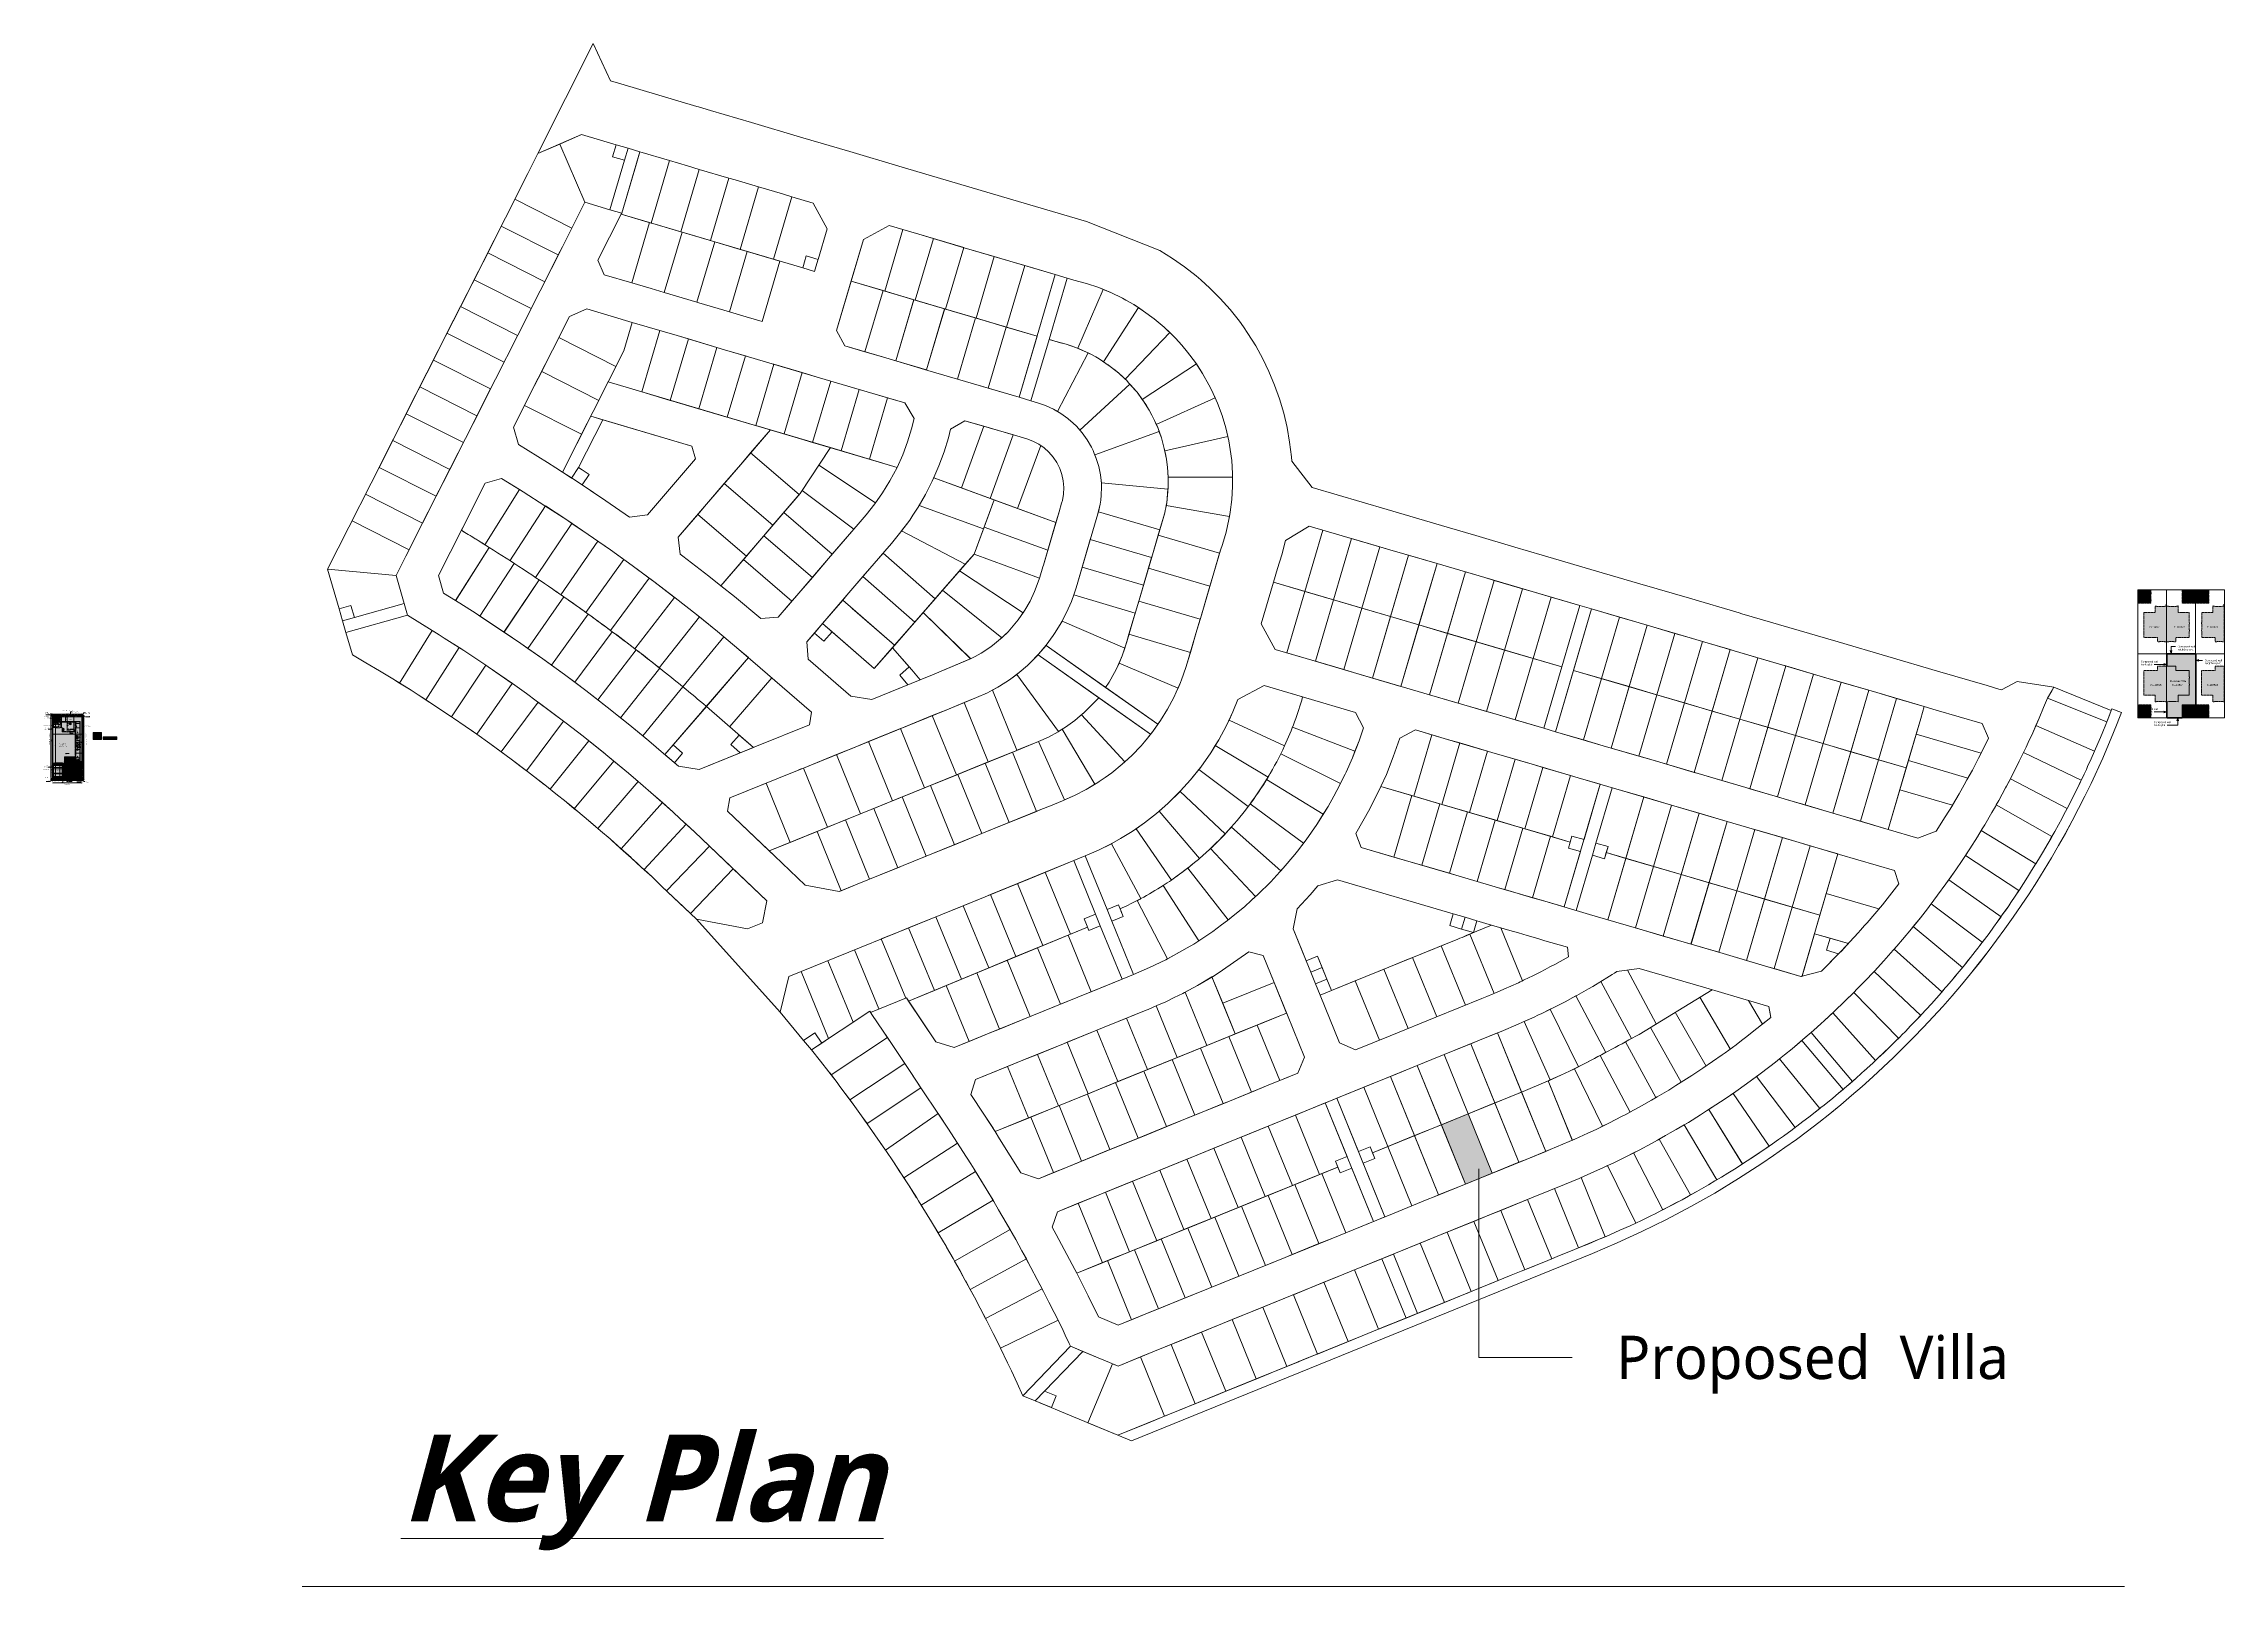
# Model space of a CAD drawing. Header units: millimetres. Extents: x -11775 to 1045055, y -409013 to 338495.
import ezdxf

# ---------------------------------------------------------------- set-up
doc = ezdxf.new("R2010")
doc.units = ezdxf.units.MM
for name, pattern in [('Dash dot', [21, 10, -5, 1, -5]), ('Dash dot2', [6, 3, -1.5, 0, -1.5]), ('Dash_2_', [6, 3, -3]), ('Double dash', [55, 20, -5, 10, -5, 10, -5]), ('Overhead', [3.96875, 2.38125, -1.5875])]:
    doc.linetypes.add(name, pattern=pattern)
for name, color, linetype, lineweight in [('A-ANNO-DIMS', 211, 'Continuous', 9), ('A-ANNO-DIMS-100', 211, 'Continuous', 9), ('A-ANNO-NOTE', 131, 'Continuous', 9), ('A-DETL', 90, 'Continuous', 9), ('A-DETL-GENF', 92, 'Continuous', 9), ('A-DETL-MEDM', 33, 'Continuous', 25), ('A-DETL-THIN', 151, 'Continuous', 9), ('A-DOOR', 31, 'Continuous', 9), ('A-FLOR', 192, 'Continuous', 9), ('A-FLOR-LEVL', 51, 'Continuous', 9), ('A-FLOR-LEVL-TEXT', 2, 'Continuous', 9), ('A-FLOR-OVHD', 1, 'Overhead', 18), ('A-FLOR-PATT', 8, 'Continuous', 9), ('A-GENM', 13, 'Continuous', 9), ('A-GLAZ', 151, 'Continuous', 9), ('A-WALL', 113, 'Continuous', 9), ('C-PROP-LINE', 91, 'Double dash', 25), ('E-LITE-EQPM', 33, 'Continuous', 9), ('G-ANNO-TEXT', 231, 'Continuous', 9), ('G-IMPT', 8, 'Continuous', 9), ('Q-CASE', 31, 'Continuous', 9), ('S-COLS', 52, 'Continuous', 9), ('S-STRS', 31, 'Continuous', 9), ('S-STRS-ANNO', 31, 'Continuous', 9), ('S-STRS-IDEN', 31, 'Continuous', 9)]:
    doc.layers.add(name, color=color, linetype=linetype, lineweight=lineweight)
doc.styles.add('Arial', font='arial.ttf', dxfattribs={"height": 250})
doc.styles.add('Arial_1', font='arial.ttf', dxfattribs={"height": 150})
doc.styles.add('Arial_2', font='arial.ttf', dxfattribs={"height": 200})
doc.styles.add('Arial_3', font='arial.ttf', dxfattribs={"height": 125})
doc.styles.add('Arial_4', font='arial.ttf', dxfattribs={"height": 350})
doc.styles.add('Arial_5', font='arial.ttf', dxfattribs={"height": 250})
doc.styles.add('Arial_6', font='arial.ttf', dxfattribs={"height": 875})
doc.styles.add('Lucida Sans Unicode', font='l_10646.ttf', dxfattribs={"height": 250})
doc.styles.add('Lucida Sans Unicode_1', font='l_10646.ttf', dxfattribs={"height": 350})
doc.styles.add('Lucida Sans Unicode_2', font='l_10646.ttf', dxfattribs={"height": 175})
doc.styles.add('Lucida Sans Unicode_3', font='l_10646.ttf', dxfattribs={"height": 150})
doc.styles.add('Lucida Sans Unicode_4', font='l_10646.ttf', dxfattribs={"height": 100})
doc.styles.add('Lucida Sans Unicode_5', font='l_10646.ttf', dxfattribs={"height": 300})
doc.styles.add('Lucida Sans Unicode_6', font='l_10646.ttf', dxfattribs={"height": 21000})
doc.styles.add('Lucida Sans Unicode_B', font='', dxfattribs={"height": 150})
doc.styles.add('Lucida Sans Unicode_B_I', font='', dxfattribs={"height": 42000})
doc.styles.get('Lucida Sans Unicode_B').set_extended_font_data('Lucida Sans Unicode', bold=True)
doc.styles.get('Lucida Sans Unicode_B_I').set_extended_font_data('Lucida Sans Unicode', italic=True, bold=True)
doc.dimstyles.new('100', dxfattribs={"dimscale": 304.8, "dimtxt": 153.03891, "dimasz": 0.656168, "dimexe": 0.328084, "dimexo": 0.0625, "dimgap": 0.016404, "dimtad": 1, "dimdec": 0, "dimzin": 0, "dimdsep": 46, "dimtxsty": 'Arial_1', "dimblk1": 'OBLIQUE', "dimblk2": 'OBLIQUE', "dimsah": 1, "dimcen": 0.09, "dimdle": 0.328084, "dimazin": 0, "dimtfac": 1, "dimtdec": 4, "dimtix": 1, "dimtmove": 0, "dimatfit": 3, "dimfxl": 0.328084, "dimfxlon": 1, "dimtvp": 1, "dimtolj": 1, "dimtzin": 0, "dimarcsym": 2})
doc.dimstyles.new('Plot-dimension', dxfattribs={"dimscale": 304.8, "dimtxt": 255.06485, "dimasz": 0.656168, "dimexe": 0.328084, "dimexo": 0.0625, "dimgap": 0.016404, "dimtad": 1, "dimlfac": 0.001, "dimrnd": 0.01, "dimzin": 0, "dimdsep": 46, "dimtxsty": 'Arial', "dimblk1": 'OBLIQUE', "dimblk2": 'OBLIQUE', "dimsah": 1, "dimcen": 0.09, "dimdle": 0.328084, "dimazin": 0, "dimtfac": 1, "dimtdec": 4, "dimtix": 1, "dimtmove": 0, "dimatfit": 3, "dimfxl": 0.328084, "dimfxlon": 1, "dimtvp": 1, "dimtolj": 1, "dimtzin": 0, "dimarcsym": 2})
doc.dimstyles.new('Plot-limit-text', dxfattribs={"dimscale": 304.8, "dimtxt": 255.06485, "dimasz": 0.984252, "dimexe": 0.787402, "dimexo": 0.492126, "dimgap": 0.574147, "dimtad": 1, "dimdec": 0, "dimzin": 0, "dimdsep": 46, "dimtxsty": 'Arial_5', "dimsah": 1, "dimcen": 0.09, "dimazin": 0, "dimtfac": 1, "dimtdec": 4, "dimtix": 1, "dimtmove": 2, "dimatfit": 3, "dimfxl": 1, "dimtvp": 1, "dimtolj": 1, "dimtzin": 0, "dimarcsym": 2})
doc.dimstyles.new('Plot-limit-text_1', dxfattribs={"dimscale": 304.8, "dimtxt": 255.06485, "dimasz": 0.984252, "dimexe": 0.787402, "dimexo": 0.492126, "dimgap": 0.574147, "dimtad": 1, "dimdec": 0, "dimzin": 0, "dimdsep": 46, "dimtxsty": 'Arial_5', "dimsah": 1, "dimcen": 0.09, "dimazin": 0, "dimtfac": 1, "dimtdec": 4, "dimtix": 1, "dimtmove": 0, "dimatfit": 3, "dimfxl": 1, "dimtvp": 1, "dimtolj": 1, "dimtzin": 0, "dimarcsym": 2})
doc.dimstyles.new('Setback-dim', dxfattribs={"dimscale": 304.8, "dimtxt": 204.05188, "dimasz": 0.656168, "dimexe": 0.328084, "dimexo": 0.0625, "dimgap": 0.016404, "dimtad": 1, "dimdec": 0, "dimzin": 0, "dimdsep": 46, "dimtxsty": 'Arial_2', "dimblk1": 'OBLIQUE', "dimblk2": 'OBLIQUE', "dimsah": 1, "dimcen": 0.09, "dimdle": 0.328084, "dimazin": 0, "dimtfac": 1, "dimtdec": 4, "dimtix": 1, "dimtmove": 0, "dimatfit": 3, "dimfxl": 0.328084, "dimfxlon": 1, "dimtvp": 1, "dimtolj": 1, "dimtzin": 0, "dimarcsym": 2})
doc.dimstyles.new('Setingout-dim', dxfattribs={"dimscale": 304.8, "dimtxt": 204.05188, "dimasz": 0.656168, "dimexe": 0.328084, "dimexo": 0.0625, "dimgap": 0.016404, "dimtad": 1, "dimdec": 0, "dimzin": 0, "dimdsep": 46, "dimtxsty": 'Arial_2', "dimblk1": 'OBLIQUE', "dimblk2": 'OBLIQUE', "dimsah": 1, "dimcen": 0.09, "dimdle": 0.328084, "dimazin": 0, "dimtfac": 1, "dimtdec": 4, "dimtix": 1, "dimtmove": 0, "dimatfit": 3, "dimfxl": 0.328084, "dimfxlon": 1, "dimtvp": 1, "dimtolj": 1, "dimtzin": 0, "dimarcsym": 2})
doc.dimstyles.new('Setingout-dim_1', dxfattribs={"dimscale": 304.8, "dimtxt": 204.05188, "dimasz": 0.656168, "dimexe": 0.328084, "dimexo": 0.0625, "dimgap": 0.016404, "dimtad": 1, "dimdec": 0, "dimzin": 0, "dimdsep": 46, "dimtxsty": 'Arial_2', "dimblk1": 'OBLIQUE', "dimblk2": 'OBLIQUE', "dimsah": 1, "dimcen": 0.09, "dimdle": 0.328084, "dimazin": 0, "dimtfac": 1, "dimtdec": 4, "dimtix": 1, "dimtmove": 2, "dimatfit": 3, "dimfxl": 0.328084, "dimfxlon": 1, "dimtvp": 1, "dimtolj": 1, "dimtzin": 0, "dimarcsym": 2})
pattern_1 = [(45, (0, 0), (0, 215.5261), [457.2, -152.4]), (135, (107.76, 107.76), (1e-14, 215.5261), [457.2, -152.4])]

# ---------------------------------------------------------------- blocks, each defined once
blk = doc.blocks.new('side-projection - side-projection-701340-Settingout Plan')
at = {"layer": 'A-GENM', "lineweight": 25}
blk.add_line((3786, 1922), (3736, 1922), dxfattribs=at)
blk = doc.blocks.new('415_Series_Aluminium_Louvres_3183 - 875-675922-Settingout Plan')
at = {"layer": 'A-GLAZ'}
for p, q in [((-435, -52), (-435, -50)), ((-435, -52), (434, -52)), ((434, -50), (434, -52))]:
    blk.add_line(p, q, dxfattribs=at)
blk = doc.blocks.new('Door_with_venetian_17304 - LD1-742611-Settingout Plan')
at = {"layer": 'A-DOOR'}
for p, q in [((-430, -50), (-430, -935)), ((-430, -935), (-405, -935)), ((-405, -935), (-405, -50))]:
    blk.add_line(p, q, dxfattribs=at)
blk.add_arc((-430, -75), 860, 271.66508, 1.689299, dxfattribs=at)
blk = doc.blocks.new('ssm - ssm-1655426-Settingout Plan')
at = {"layer": 'A-GLAZ'}
for p, q in [((-400, 100), (328, 365)), ((329, 362), (-391, 100)), ((328, 365), (329, 362))]:
    blk.add_line(p, q, dxfattribs=at)
blk.add_arc((-54, 119), 454, 357.657417, 37.659669, dxfattribs=at)
blk = doc.blocks.new('garage-proj - garage-proj-757421-Settingout Plan')
at = {"layer": 'A-GENM', "lineweight": 25}
blk.add_line((274, -12578), (274, -14978), dxfattribs=at)
blk = doc.blocks.new('Double_Gate_14354 - 12_ W x 7_ H-1332395-Settingout Plan')
at = {"layer": 'A-DOOR'}
for p, q in [((-780, 241), (-882, 241)), ((-882, 241), (-882, 237)), ((-882, 237), (-780, 237)), ((-773, 112), (-875, 112)), ((-875, 112), (-875, 109)), ((-875, 109), (-773, 109)), ((-780, 237), (-780, 241)), ((-773, 109), (-773, 112)), ((-748, 986), (-748, 238)), ((-748, 986), (-671, 986)), ((-748, 241), (-603, 241)), ((-748, 238), (-748, 241)), ((-671, 238), (-748, 238)), ((-603, 238), (-748, 238)), ((0, 238), (-748, 238)), ((-748, 238), (-748, 162)), ((-748, 162), (-603, 162)), ((-748, 159), (-748, 162)), ((-748, 162), (0, 162)), ((-603, 159), (-748, 159)), ((-671, 986), (-671, 238)), ((-603, 241), (-603, 238)), ((-603, 162), (-603, 159)), ((-598, 241), (-453, 241)), ((-598, 238), (-598, 241)), ((-453, 238), (-598, 238)), ((-598, 162), (-453, 162)), ((-598, 159), (-598, 162)), ((-453, 159), (-598, 159)), ((-453, 241), (-453, 238)), ((-453, 162), (-453, 159)), ((-448, 241), (-303, 241)), ((-448, 238), (-448, 241)), ((-303, 238), (-448, 238)), ((-448, 162), (-303, 162)), ((-448, 159), (-448, 162)), ((-303, 159), (-448, 159)), ((-303, 241), (-303, 238)), ((-303, 162), (-303, 159)), ((-298, 241), (-153, 241)), ((-298, 238), (-298, 241)), ((-153, 238), (-298, 238)), ((-298, 162), (-153, 162)), ((-298, 159), (-298, 162)), ((-153, 159), (-298, 159)), ((-153, 241), (-153, 238)), ((-153, 162), (-153, 159)), ((-148, 241), (-3, 241)), ((-148, 238), (-148, 241)), ((-3, 238), (-148, 238)), ((-148, 162), (-3, 162)), ((-148, 159), (-148, 162)), ((-3, 159), (-148, 159)), ((-3, 241), (-3, 238)), ((-3, 162), (-3, 159)), ((0, 162), (0, 238)), ((25, 241), (170, 241)), ((25, 237), (25, 241)), ((170, 237), (25, 237)), ((25, 237), (25, 161)), ((773, 237), (25, 237)), ((25, 161), (773, 161)), ((28, 162), (173, 162)), ((28, 159), (28, 162)), ((173, 159), (28, 159)), ((170, 241), (170, 237)), ((173, 162), (173, 159)), ((175, 241), (320, 241)), ((175, 237), (175, 241)), ((320, 237), (175, 237)), ((178, 162), (323, 162)), ((178, 159), (178, 162)), ((323, 159), (178, 159)), ((320, 241), (320, 237)), ((323, 162), (323, 159)), ((325, 241), (470, 241)), ((325, 237), (325, 241)), ((470, 237), (325, 237)), ((328, 162), (473, 162)), ((328, 159), (328, 162)), ((473, 159), (328, 159)), ((470, 241), (470, 237)), ((473, 162), (473, 159)), ((475, 241), (620, 241)), ((475, 237), (475, 241)), ((620, 237), (475, 237)), ((478, 162), (623, 162)), ((478, 159), (478, 162)), ((623, 159), (478, 159)), ((620, 241), (620, 237)), ((623, 162), (623, 159)), ((625, 241), (770, 241)), ((625, 237), (625, 241)), ((770, 237), (625, 237)), ((628, 162), (773, 162)), ((628, 159), (628, 162)), ((773, 159), (628, 159)), ((773, 986), (697, 986)), ((697, 986), (697, 238)), ((697, 238), (773, 238)), ((770, 241), (770, 237)), ((773, 238), (773, 986)), ((773, 161), (773, 237)), ((773, 162), (773, 159)), ((798, 109), (798, 112)), ((798, 112), (900, 112)), ((900, 109), (798, 109)), ((806, 237), (806, 241)), ((806, 241), (907, 241)), ((907, 237), (806, 237)), ((900, 112), (900, 109)), ((907, 241), (907, 237))]:
    blk.add_line(p, q, dxfattribs=at)
for centre, start, end in [((-760, 218), 0, 180), ((-760, 218), 165, 180), ((-760, 218), 165, 180), ((-760, 218), 165, 180), ((-760, 218), 180, 360), ((-760, 218), 180, 225), ((-760, 218), 180, 225), ((-760, 218), 180, 225), ((-760, 218), 0, 135), ((-760, 218), 0, 135), ((-760, 218), 0, 135), ((-760, 218), 240, 330), ((-760, 218), 240, 330), ((-760, 218), 240, 330), ((-760, 218), 345, 360), ((-760, 218), 345, 360), ((-760, 218), 345, 360), ((786, 218), 360, 180), ((786, 218), 60, 180), ((786, 218), 60, 180), ((786, 218), 165, 180), ((786, 218), 180, 360), ((786, 218), 195, 225), ((786, 218), 195, 225), ((786, 218), 195, 225), ((786, 218), 60, 150), ((786, 218), 231.007938, 315), ((786, 218), 231.007938, 315), ((786, 218), 231.007938, 315), ((786, 218), 15, 45), ((786, 218), 15, 45), ((786, 218), 15, 45), ((786, 218), 330, 0), ((786, 218), 330, 360), ((786, 218), 345, 0)]:
    blk.add_arc(centre, 12.7, start, end, dxfattribs=at)
at = {"layer": 'A-DOOR', "linetype": 'Dash_2_'}
for centre, start, end in [((-748, 238), 360, 90), ((773, 238), 90, 180)]:
    blk.add_arc(centre, 748, start, end, dxfattribs=at)
at = {"layer": 'S-COLS'}
for p, q in [((-875, 237), (-875, 136)), ((-773, 237), (-875, 237)), ((-875, 136), (-773, 136)), ((-863, 226), (-785, 226)), ((-863, 148), (-863, 226)), ((-785, 148), (-863, 148)), ((-785, 226), (-785, 148)), ((-773, 136), (-773, 237)), ((900, 237), (798, 237)), ((798, 237), (798, 136)), ((798, 136), (900, 136)), ((810, 148), (810, 226)), ((810, 226), (888, 226)), ((888, 148), (810, 148)), ((888, 226), (888, 148)), ((900, 136), (900, 237))]:
    blk.add_line(p, q, dxfattribs=at)
blk = doc.blocks.new('OUTDOOR WALL MOUNTED LIGHT - tel_dwg-1026400-Settingout Plan')
at = {"layer": 'G-IMPT'}
for p, q in [((381, -7028), (381, -7141)), ((451, -7141), (451, -7028))]:
    blk.add_line(p, q, dxfattribs=at)
blk.add_circle((416, -7224), 90, dxfattribs=at)
blk = doc.blocks.new('OUTDOOR WALL MOUNTED LIGHT - L11 LED OUTDOOR WALL MOUNTED LIGHT IP65_26W-1026409-Settingout Plan')
at = {"layer": 'E-LITE-EQPM'}
for p, q in [((160, -7318), (160, -7416)), ((172, -7318), (160, -7318)), ((160, -7416), (168, -7416)), ((168, -7416), (179, -7403)), ((172, -7394), (172, -7318)), ((184, -7386), (172, -7394)), ((179, -7403), (197, -7392)), ((197, -7380), (184, -7386)), ((197, -7392), (197, -7380)), ((247, -7318), (235, -7318)), ((235, -7318), (235, -7416)), ((235, -7416), (243, -7416)), ((243, -7416), (254, -7403)), ((247, -7394), (247, -7318)), ((259, -7386), (247, -7394)), ((254, -7403), (272, -7392)), ((272, -7380), (259, -7386)), ((272, -7392), (272, -7380)), ((291, -7318), (291, -7330)), ((352, -7318), (291, -7318)), ((291, -7330), (340, -7330)), ((340, -7330), (340, -7416)), ((352, -7416), (340, -7416)), ((352, -7416), (352, -7318)), ((451, -7037), (451, -7037)), ((451, -7037), (451, -7037))]:
    blk.add_line(p, q, dxfattribs=at)
blk.add_blockref('OUTDOOR WALL MOUNTED LIGHT - tel_dwg-1026400-Settingout Plan', (0, 0))
blk = doc.blocks.new('sm - sm-1656433-Settingout Plan')
at = {"layer": 'Q-CASE'}
for p, q in [((-400, 100), (328, 365)), ((329, 362), (-391, 100)), ((328, 365), (329, 362))]:
    blk.add_line(p, q, dxfattribs=at)
blk.add_arc((-54, 119), 454, 357.657417, 34.998334, dxfattribs=at)
blk = doc.blocks.new('BEL-TD2-external - TD5-1377337-Settingout Plan')
at = {"layer": 'A-DOOR', "lineweight": 18}
for p, q in [((-550, 125), (-550, 145)), ((-545, 150), (-490, 150)), ((-485, 145), (-485, 125)), ((485, 125), (485, 145)), ((490, 150), (545, 150)), ((550, 145), (550, 125))]:
    blk.add_line(p, q, dxfattribs=at)
for centre, start, end in [((-545, 145), 90, 180), ((-490, 145), 0, 90), ((490, 145), 90, 180), ((545, 145), 0, 90)]:
    blk.add_arc(centre, 5, start, end, dxfattribs=at)
at = {"layer": 'A-DOOR'}
for centre, start, end in [((-545, 145), 150, 180), ((-545, 145), 90, 120), ((-490, 145), 60, 90), ((-490, 145), 0, 30), ((490, 145), 150, 180), ((490, 145), 90, 120), ((545, 145), 60, 90), ((545, 145), 0, 30)]:
    blk.add_arc(centre, 5, start, end, dxfattribs=at)
blk = doc.blocks.new('Ladder_complete_5314 - Ladder_complete_5314-1763503-Settingout Plan')
at = {"layer": 'A-GENM', "lineweight": 25}
for p, q in [((-303, -32), (-303, 25)), ((-293, 25), (-293, 23)), ((293, 25), (-293, 25)), ((-293, 25), (-293, -32)), ((293, 23), (-293, 23)), ((293, 23), (293, 25)), ((293, 25), (293, -32)), ((303, 25), (303, -32)), ((-452, -397), (-445, -396)), ((-452, -397), (-443, -447)), ((-445, -396), (-436, -446)), ((-436, -446), (-443, -447)), ((-429, -197), (-409, -151)), ((-429, -197), (-423, -200)), ((-423, -200), (-403, -153)), ((-403, -153), (-409, -151)), ((-359, 0), (-359, -54)), ((-352, 0), (-352, -57)), ((-311, -674), (-307, -670)), ((-311, -674), (-272, -707)), ((-307, -670), (-268, -702)), ((-293, -32), (-303, -32)), ((-293, -23), (-293, -25)), ((293, -23), (-293, -23)), ((293, -25), (-293, -25)), ((-268, -702), (-272, -707)), ((-244, -32), (-244, 0)), ((-244, -32), (-238, -32)), ((-238, -32), (-238, 0)), ((-25, -797), (-25, -791)), ((-25, -791), (25, -791)), ((25, -797), (-25, -797)), ((25, -797), (25, -791)), ((238, 0), (238, -32)), ((238, -32), (244, -32)), ((244, 0), (244, -32)), ((268, -702), (307, -670)), ((272, -707), (268, -702)), ((311, -674), (272, -707)), ((293, -25), (293, -23)), ((303, -32), (293, -32)), ((311, -674), (307, -670)), ((352, -57), (352, 0)), ((359, -54), (359, 0)), ((409, -151), (403, -153)), ((403, -153), (423, -200)), ((429, -197), (409, -151)), ((429, -197), (423, -200)), ((436, -446), (445, -396)), ((443, -447), (436, -446)), ((452, -397), (443, -447)), ((452, -397), (445, -396))]:
    blk.add_line(p, q, dxfattribs=at)
at = {"layer": 'A-GENM'}
for p, q in [((-283, 58), (-283, 80)), ((-283, 25), (-283, 52)), ((283, 80), (283, 58)), ((283, 52), (283, 25)), ((-293, -32), (-283, -32)), ((-283, -32), (-283, -25)), ((283, -25), (283, -32)), ((283, -32), (293, -32))]:
    blk.add_line(p, q, dxfattribs=at)
at = {"layer": 'A-GENM', "lineweight": 25}
for centre, radius, start, end in [((-298, 0), 60.3, 93.890924, 180), ((-298, 0), 54, 94.348679, 180), ((-298, 0), 60.3, 360, 84.740048), ((-298, 0), 54, 360, 84.12123), ((298, 0), 60.3, 95.259952, 180), ((298, 0), 54, 95.87877, 180), ((298, 0), 60.3, 360, 86.109076), ((298, 0), 54, 0, 85.651321), ((0, -343), 460, 141.197475, 38.802525), ((0, -343), 454, 140.916116, 39.083884)]:
    blk.add_arc(centre, radius, start, end, dxfattribs=at)
blk = doc.blocks.new('mdb - mdb-1660036-Settingout Plan')
at = {"layer": 'Q-CASE'}
for p, q in [((-400, 100), (-400, 200)), ((400, 200), (-400, 200)), ((-397, 197), (397, 197)), ((-397, 197), (-397, 100)), ((400, 196), (-395, 196)), ((-395, 196), (-395, 100)), ((-347, 469), (399, 197)), ((400, 200), (-346, 472)), ((-160, 303), (-161, 300)), ((397, 100), (397, 197)), ((399, 197), (400, 200)), ((400, 200), (400, 100)), ((400, 100), (400, 196))]:
    blk.add_line(p, q, dxfattribs=at)
blk.add_arc((399, 197), 794, 158.089541, 179.797209, dxfattribs=at)
blk = doc.blocks.new('ONU - ONU-1657418-Settingout Plan')
at = {"layer": 'Q-CASE'}
for p, q in [((-400, 100), (328, 365)), ((329, 362), (-391, 100)), ((328, 365), (329, 362))]:
    blk.add_line(p, q, dxfattribs=at)
blk.add_arc((-54, 119), 454, 357.657417, 36.928265, dxfattribs=at)
blk = doc.blocks.new('Chequered plate - Chequered plate-1756850-Settingout Plan')
at = {"layer": 'A-GENM'}
h = blk.add_hatch(dxfattribs=at)
h.set_pattern_fill('FP_4', color=256, style=0, pattern_type=2)
h.set_pattern_definition([(45, (0, 0), (-212.132, 212.132), []), (135, (0, 0), (-212.132, -212.132), [])])
h.paths.add_polyline_path([(-2779, 5812), (-2659, 5812), (-2659, 5835), (-2779, 5835)])
h.paths.add_polyline_path([(-2789, 5844), (-2659, 5844), (-2659, 6430), (-2789, 6430)])
h.paths.add_polyline_path([(-2659, 6440), (-2659, 6462), (-2779, 6462), (-2779, 6440), (-2721, 6440)])
for p, q in [((-2659, 6462), (-2779, 6462)), ((-2779, 5812), (-2659, 5812)), ((-2659, 6440), (-2659, 6462)), ((-2659, 5844), (-2659, 6430)), ((-2659, 5812), (-2659, 5835))]:
    blk.add_line(p, q, dxfattribs=at)
blk = doc.blocks.new('Family - ___-757194-Settingout Plan')
at = {"layer": 'C-PROP-LINE'}
for p, q in [((-7264, 12922), (-7039, 12922)), ((-7264, -18078), (-7264, 12922)), ((-4139, 12922), (6736, 12922)), ((6736, 12922), (6736, -18078)), ((324, -18078), (-7264, -18078)), ((6736, -18078), (6724, -18078))]:
    blk.add_line(p, q, dxfattribs=at)
blk = doc.blocks.new('gas-enclosure - gas_dwg_1735 X TW-5BR-GFP$0$GAS CYL-663932-Settingout Plan')
at = {"layer": 'G-IMPT'}
for p, q in [((-85, 24), (-166, 24)), ((-24, 85), (-24, 166)), ((24, 85), (24, 166)), ((85, 24), (166, 24)), ((-85, -24), (-166, -24)), ((-24, -85), (-24, -166)), ((24, -85), (24, -166)), ((85, -24), (166, -24))]:
    blk.add_line(p, q, dxfattribs=at)
for radius in [88.2, 87.2, 72.5]:
    blk.add_circle((0, 0), radius, dxfattribs=at)
for centre, radius, start, end in [((-166, 0), 23.5, 90, 270), ((0, 0), 171, 97.810861, 172.189139), ((0, 0), 168, 98.069294, 171.930706), ((0, 166), 23.5, 360, 180), ((0, 0), 171, 7.810861, 82.189139), ((0, 0), 168, 8.069294, 81.930706), ((166, 0), 23.5, 270, 90), ((0, 0), 171, 187.810861, 262.189139), ((0, 0), 168, 188.069294, 261.930706), ((0, -166), 23.5, 180, 360), ((0, 0), 171, 277.810861, 352.189139), ((0, 0), 168, 278.069294, 351.930706)]:
    blk.add_arc(centre, radius, start, end, dxfattribs=at)
blk = doc.blocks.new('gas-enclosure - gas-enclosure-663934-Settingout Plan')
at = {"layer": 'A-DETL-GENF'}
for p, q in [((-600, 0), (600, 0)), ((-600, -550), (-600, 0)), ((600, 0), (600, -550)), ((600, -550), (-600, -550)), ((-599, 0), (-524, 0)), ((-599, -550), (-599, 0)), ((-599, 0), (-524, 0)), ((-599, -75), (-599, 0)), ((-524, -75), (-599, -75)), ((-599, -475), (-524, -475)), ((-599, -550), (-599, -475)), ((-524, -550), (-599, -550)), ((-524, -550), (-599, -550)), ((-596, -3), (-527, -72)), ((-527, -3), (-596, -72)), ((-596, -3), (-596, -72)), ((-527, -3), (-596, -3)), ((-596, -72), (-527, -72)), ((-596, -547), (-527, -478)), ((-527, -547), (-596, -478)), ((-596, -478), (-527, -478)), ((-596, -547), (-596, -478)), ((-527, -547), (-596, -547)), ((-527, -72), (-527, -3)), ((-527, -478), (-527, -547)), ((-524, 0), (-524, -550)), ((-524, 0), (-524, -75)), ((-524, -475), (-524, -550)), ((-524, -1019), (-524, -500)), ((-524, -500), (-468, -500)), ((-468, -1019), (-524, -1019)), ((-521, -503), (-471, -547)), ((-471, -503), (-521, -503)), ((-521, -503), (-521, -1016)), ((-521, -547), (-471, -503)), ((-521, -503), (-471, -503)), ((-521, -547), (-521, -503)), ((-471, -547), (-521, -547)), ((-521, -972), (-471, -1016)), ((-471, -972), (-521, -972)), ((-521, -972), (-521, -1016)), ((-521, -972), (-471, -972)), ((-521, -1016), (-521, -972)), ((-471, -972), (-521, -1016)), ((-521, -1016), (-471, -1016)), ((-471, -1016), (-521, -1016)), ((-521, -1016), (-471, -1016)), ((-471, -1016), (-471, -503)), ((-471, -503), (-471, -547)), ((-471, -1016), (-471, -972)), ((-471, -972), (-471, -1016)), ((-468, -500), (-468, -1019)), ((470, -550), (-468, -550)), ((470, -500), (470, -1019)), ((526, -500), (470, -500)), ((470, -1019), (526, -1019)), ((523, -503), (473, -547)), ((473, -503), (523, -503)), ((473, -1016), (473, -503)), ((523, -547), (473, -503)), ((473, -503), (473, -547)), ((523, -503), (473, -503)), ((473, -547), (523, -547)), ((523, -972), (473, -1016)), ((473, -972), (523, -972)), ((473, -1016), (473, -972)), ((473, -972), (473, -1016)), ((523, -972), (473, -972)), ((473, -972), (523, -1016)), ((523, -1016), (473, -1016)), ((473, -1016), (523, -1016)), ((523, -1016), (473, -1016)), ((523, -503), (523, -1016)), ((523, -547), (523, -503)), ((523, -972), (523, -1016)), ((523, -1016), (523, -972)), ((526, -75), (526, 0)), ((526, 0), (526, -550)), ((601, 0), (526, 0)), ((526, 0), (601, 0)), ((601, -75), (526, -75)), ((526, -475), (526, -550)), ((601, -475), (526, -475)), ((526, -1019), (526, -500)), ((526, -550), (601, -550)), ((526, -550), (601, -550)), ((598, -3), (529, -72)), ((529, -3), (598, -72)), ((529, -72), (529, -3)), ((529, -3), (598, -3)), ((598, -72), (529, -72)), ((598, -547), (529, -478)), ((529, -547), (598, -478)), ((529, -478), (529, -547)), ((598, -478), (529, -478)), ((529, -547), (598, -547)), ((598, -3), (598, -72)), ((598, -547), (598, -478)), ((601, 0), (601, -75)), ((601, -550), (601, 0)), ((601, -550), (601, -475))]:
    blk.add_line(p, q, dxfattribs=at)
for centre, start, end in [((-468, -550), 270, 0.000009), ((470, -550), 179.999991, 270)]:
    blk.add_arc(centre, 469, start, end, dxfattribs=at)
at = {"extrusion": (0, 0, -1), "xscale": 1.080000000000001, "yscale": 1.080000000000001, "zscale": -1.080000000000001}
for p in [(235, -283), (-230, -283)]:
    blk.add_blockref('gas-enclosure - gas_dwg_1735 X TW-5BR-GFP$0$GAS CYL-663932-Settingout Plan', p, dxfattribs=at)
blk = doc.blocks.new('Dummy_Callout_Boundary_18357 - Dummy_Callout_Boundary_18357-1761772-Settingout Plan')
at = {"layer": 'A-DETL-GENF', "linetype": 'Dash dot'}
for p, q in [((-1240, 200), (-1240, 4480)), ((2583, 4680), (-1040, 4680)), ((2583, 0), (-1040, 0)), ((2783, 200), (2783, 4480))]:
    blk.add_line(p, q, dxfattribs=at)
at = {"layer": 'A-DETL-MEDM'}
for centre, start, end in [((-1040, 4480), 90, 180), ((-1040, 200), 180, 270), ((2583, 4480), 360, 90), ((2583, 200), 270, 360)]:
    blk.add_arc(centre, 200, start, end, dxfattribs=at)
blk = doc.blocks.new('Dummy_Callout_Boundary_18357 - Dummy_Callout_Boundary_18357-1640444-Settingout Plan')
at = {"layer": 'A-DETL-GENF', "linetype": 'Dash dot'}
for p, q in [((-1447, 200), (-1447, 1473)), ((-160, 1673), (-1247, 1673)), ((-160, 0), (-1247, 0)), ((40, 200), (40, 1473))]:
    blk.add_line(p, q, dxfattribs=at)
at = {"layer": 'A-DETL-MEDM'}
for centre, start, end in [((-1247, 1473), 90, 180), ((-1247, 200), 180, 270), ((-160, 1473), 360, 90), ((-160, 200), 270, 360)]:
    blk.add_arc(centre, 200, start, end, dxfattribs=at)
blk = doc.blocks.new('125-lvl - BEL-LVL-1026112-Settingout Plan')
at = {"layer": 'A-ANNO-NOTE'}
h = blk.add_hatch(color=256, dxfattribs=at)
edge = h.paths.add_edge_path()
edge.add_line((0, 0), (0, -1))
edge.add_arc((0, 0), 1, 180, 270, ccw=False)
edge.add_line((-1, 0), (0, 0))
h = blk.add_hatch(color=256, dxfattribs=at)
edge = h.paths.add_edge_path()
edge.add_line((0, 0), (0, 1))
edge.add_arc((0, 0), 1, 0, 90, ccw=False)
edge.add_line((1, 0), (0, 0))
for p, q in [((0, 0), (-1, 0)), ((0, 0), (-1, 0)), ((0, 0), (0, 2)), ((0, 1), (0, 0)), ((0, 0), (3, 0)), ((0, 0), (0, -1)), ((0, -1), (0, 0)), ((0, 0), (1, 0)), ((3, 0), (15, 0))]:
    blk.add_line(p, q, dxfattribs=at)
blk.add_circle((0, 0), 1, dxfattribs=at)
for start, end in [(0, 90), (180, 270)]:
    blk.add_arc((0, 0), 1, start, end, dxfattribs=at)
blk = doc.blocks.new('DIMBLOCK1-Settingout Plan')
at = {"layer": 'A-ANNO-DIMS-100', "transparency": 16777216}
for p, q in [((-7339, 3915), (3736, 3915)), ((-7239, 3915), (-7339, 3815)), ((-7239, 3915), (-7139, 4015)), ((-7239, 4015), (-7239, 3815)), ((-7239, 3915), (-7239, 4015)), ((3736, 3915), (3636, 3815)), ((3736, 3915), (3836, 4015)), ((3736, 4015), (3736, 3815)), ((3736, 3915), (3736, 4015))]:
    blk.add_line(p, q, dxfattribs=at)
at = {"layer": 'A-ANNO-DIMS-100', "color": 0, "transparency": 16777216, "insert": (-2136, 4179), "char_height": 200, "width": 922.94, "attachment_point": 1, "line_spacing_factor": 0.941778, "style": 'Arial_2'}
blk.add_mtext('10975', dxfattribs=at)
blk = doc.blocks.new('_Oblique')
at = {"color": 0, "linetype": 'ByBlock', "lineweight": -2}
blk.add_line((-0.5, -0.5), (0.5, 0.5), dxfattribs=at)
blk = doc.blocks.new('DIMBLOCK2-Settingout Plan')
at = {"layer": 'A-ANNO-DIMS-100', "transparency": 16777216}
for p, q in [((3736, 3915), (3636, 3815)), ((3736, 3915), (3836, 4015)), ((3736, 4015), (3736, 3815)), ((3736, 3915), (3736, 4015)), ((3736, 3915), (6836, 3915)), ((6736, 3915), (6636, 3815)), ((6736, 3915), (6836, 4015)), ((6736, 4015), (6736, 3815)), ((6736, 3915), (6736, 4015))]:
    blk.add_line(p, q, dxfattribs=at)
at = {"layer": 'A-ANNO-DIMS-100', "color": 0, "transparency": 16777216, "insert": (4928, 4179), "char_height": 200, "width": 738.35, "attachment_point": 1, "line_spacing_factor": 0.941778, "style": 'Arial_2'}
blk.add_mtext('3000', dxfattribs=at)
blk = doc.blocks.new('DIMBLOCK3-Settingout Plan')
at = {"layer": 'A-ANNO-DIMS-100', "transparency": 16777216}
for p, q in [((-6077, 12922), (-6177, 13022)), ((-5977, 12922), (-6177, 12922)), ((-6077, 13022), (-6077, 9822)), ((-6077, 12922), (-5977, 12822)), ((-6077, 12922), (-5977, 12922)), ((-6077, 9822), (-6177, 9922)), ((-5977, 9822), (-6177, 9822)), ((-6077, 9822), (-5977, 9722)), ((-6077, 9822), (-5977, 9822))]:
    blk.add_line(p, q, dxfattribs=at)
at = {"layer": 'A-ANNO-DIMS-100', "color": 0, "transparency": 16777216, "insert": (-6341, 11174), "char_height": 200, "width": 738.35, "attachment_point": 1, "rotation": 90, "line_spacing_factor": 0.941778, "style": 'Arial_2'}
blk.add_mtext('3100', dxfattribs=at)
blk = doc.blocks.new('DIMBLOCK4-Settingout Plan')
at = {"layer": 'A-ANNO-DIMS-100', "transparency": 16777216}
for p, q in [((-6077, 9822), (-6177, 9922)), ((-5977, 9822), (-6177, 9822)), ((-6077, 7037), (-6177, 7137)), ((-5977, 7037), (-6177, 7037)), ((-6077, 9822), (-6077, 7037)), ((-6077, 9822), (-5977, 9722)), ((-6077, 9822), (-5977, 9822)), ((-6077, 7037), (-5977, 6937)), ((-6077, 7037), (-5977, 7037))]:
    blk.add_line(p, q, dxfattribs=at)
at = {"layer": 'A-ANNO-DIMS-100', "color": 0, "transparency": 16777216, "insert": (-6341, 8122), "char_height": 200, "width": 738.35, "attachment_point": 1, "rotation": 90, "line_spacing_factor": 0.941778, "style": 'Arial_2'}
blk.add_mtext('2785', dxfattribs=at)
blk = doc.blocks.new('DIMBLOCK5-Settingout Plan')
at = {"layer": 'A-ANNO-DIMS-100', "transparency": 16777216}
for p, q in [((-6077, 7037), (-6177, 7137)), ((-5977, 7037), (-6177, 7037)), ((-6077, 7037), (-6077, -10113)), ((-6077, 7037), (-5977, 6937)), ((-6077, 7037), (-5977, 7037)), ((-6077, -10013), (-6177, -9913)), ((-5977, -10013), (-6177, -10013)), ((-6077, -10013), (-5977, -10113)), ((-6077, -10013), (-5977, -10013))]:
    blk.add_line(p, q, dxfattribs=at)
at = {"layer": 'A-ANNO-DIMS-100', "color": 0, "transparency": 16777216, "insert": (-6341, -1872), "char_height": 200, "width": 922.94, "attachment_point": 1, "rotation": 90, "line_spacing_factor": 0.941778, "style": 'Arial_2'}
blk.add_mtext('17050', dxfattribs=at)
blk = doc.blocks.new('DIMBLOCK6-Settingout Plan')
at = {"layer": 'A-ANNO-DIMS-100', "transparency": 16777216}
for p, q in [((-6077, -16578), (-6177, -16478)), ((-6177, -16578), (-5977, -16578)), ((-6077, -16578), (-6177, -16578)), ((-6077, -18078), (-6177, -17978)), ((-6177, -18078), (-5977, -18078)), ((-6077, -18078), (-6177, -18078)), ((-6077, -18178), (-6077, -16578)), ((-6077, -16578), (-5977, -16678)), ((-6077, -18078), (-5977, -18178))]:
    blk.add_line(p, q, dxfattribs=at)
at = {"layer": 'A-ANNO-DIMS-100', "color": 0, "transparency": 16777216, "insert": (-6341, -17635), "char_height": 200, "width": 738.35, "attachment_point": 1, "rotation": 90, "line_spacing_factor": 0.941778, "style": 'Arial_2'}
blk.add_mtext('1500', dxfattribs=at)
blk = doc.blocks.new('DIMBLOCK7-Settingout Plan')
at = {"layer": 'A-ANNO-DIMS-100', "transparency": 16777216}
for p, q in [((-6077, -11213), (-6177, -11113)), ((-6177, -11213), (-5977, -11213)), ((-6077, -11213), (-6177, -11213)), ((-6077, -16578), (-6177, -16478)), ((-6177, -16578), (-5977, -16578)), ((-6077, -16578), (-6177, -16578)), ((-6077, -16578), (-6077, -11213)), ((-6077, -11213), (-5977, -11313)), ((-6077, -16578), (-5977, -16678))]:
    blk.add_line(p, q, dxfattribs=at)
at = {"layer": 'A-ANNO-DIMS-100', "color": 0, "transparency": 16777216, "insert": (-6341, -14203), "char_height": 200, "width": 738.35, "attachment_point": 1, "rotation": 90, "line_spacing_factor": 0.941778, "style": 'Arial_2'}
blk.add_mtext('5365', dxfattribs=at)
blk = doc.blocks.new('DIMBLOCK8-Settingout Plan')
at = {"layer": 'A-ANNO-DIMS-100', "transparency": 16777216}
for p, q in [((-6077, -10013), (-6177, -9913)), ((-6177, -10013), (-5977, -10013)), ((-6077, -10013), (-6177, -10013)), ((-6077, -11213), (-6077, -9913)), ((-6077, -10013), (-5977, -10113)), ((-6077, -11213), (-6177, -11113)), ((-6177, -11213), (-5977, -11213)), ((-6077, -11213), (-6177, -11213)), ((-6077, -11213), (-5977, -11313))]:
    blk.add_line(p, q, dxfattribs=at)
at = {"layer": 'A-ANNO-DIMS-100', "color": 0, "transparency": 16777216, "insert": (-6341, -11234), "char_height": 200, "width": 738.35, "attachment_point": 1, "rotation": 90, "line_spacing_factor": 0.941778, "style": 'Arial_2'}
blk.add_mtext('1200', dxfattribs=at)
blk = doc.blocks.new('SECTION-MARK-SETTING - Name___Area_Vol_Perim-646657-Settingout Plan')
at = {"layer": 'A-ANNO-NOTE'}
blk.add_line((-5, 0), (5, 0), dxfattribs=at)
blk.add_circle((0, 0), 5, dxfattribs=at)
blk = doc.blocks.new('DIMBLOCK9-Settingout Plan')
at = {"layer": 'A-ANNO-DIMS-100', "transparency": 16777216}
for p, q in [((3529, -7028), (3429, -6928)), ((3429, -7028), (3629, -7028)), ((3529, -7028), (3429, -7028)), ((3529, -8228), (3429, -8128)), ((3429, -8228), (3629, -8228)), ((3529, -8228), (3429, -8228)), ((3529, -8328), (3529, -6928)), ((3529, -7028), (3629, -7128)), ((3529, -8228), (3629, -8328))]:
    blk.add_line(p, q, dxfattribs=at)
at = {"layer": 'A-ANNO-DIMS-100', "color": 0, "transparency": 16777216, "insert": (3329, -7859), "char_height": 150, "width": 553.77, "attachment_point": 1, "rotation": 90, "line_spacing_factor": 0.941778, "style": 'Arial_1'}
blk.add_mtext('1200', dxfattribs=at)
blk = doc.blocks.new('DIMBLOCK10-Settingout Plan')
at = {"layer": 'A-ANNO-DIMS-100', "transparency": 16777216}
for p, q in [((-1814, -8157), (286, -8157)), ((-1714, -8157), (-1814, -8257)), ((-1714, -8157), (-1614, -8057)), ((-1714, -8057), (-1714, -8257)), ((-1714, -8157), (-1714, -8057)), ((286, -8157), (186, -8257)), ((286, -8157), (386, -8057)), ((286, -8057), (286, -8257)), ((286, -8157), (286, -8057))]:
    blk.add_line(p, q, dxfattribs=at)
at = {"layer": 'A-ANNO-DIMS-100', "color": 0, "transparency": 16777216, "insert": (-945, -7958), "char_height": 150, "width": 553.77, "attachment_point": 1, "line_spacing_factor": 0.941778, "style": 'Arial_1'}
blk.add_mtext('2000', dxfattribs=at)
blk = doc.blocks.new('DIMBLOCK11-Settingout Plan')
at = {"layer": 'A-ANNO-DIMS-100', "transparency": 16777216}
for p, q in [((286, -8157), (186, -8257)), ((286, -8157), (386, -8057)), ((286, -8057), (286, -8257)), ((286, -8157), (286, -8057)), ((286, -8157), (3836, -8157)), ((3736, -8157), (3636, -8257)), ((3736, -8157), (3836, -8057)), ((3736, -8057), (3736, -8257)), ((3736, -8157), (3736, -8057))]:
    blk.add_line(p, q, dxfattribs=at)
at = {"layer": 'A-ANNO-DIMS-100', "color": 0, "transparency": 16777216, "insert": (1780, -7958), "char_height": 150, "width": 553.77, "attachment_point": 1, "line_spacing_factor": 0.941778, "style": 'Arial_1'}
blk.add_mtext('3450', dxfattribs=at)
blk = doc.blocks.new('DIMBLOCK12-Settingout Plan')
at = {"layer": 'A-ANNO-DIMS-100', "transparency": 16777216}
for p, q in [((-7139, -12319), (-2676, -12319)), ((-7039, -12319), (-7139, -12419)), ((-7039, -12319), (-6939, -12219)), ((-7039, -12219), (-7039, -12419)), ((-7039, -12319), (-7039, -12219)), ((-2676, -12319), (-2776, -12419)), ((-2676, -12319), (-2576, -12219)), ((-2676, -12219), (-2676, -12419)), ((-2676, -12319), (-2676, -12219))]:
    blk.add_line(p, q, dxfattribs=at)
at = {"layer": 'A-ANNO-DIMS-100', "color": 0, "transparency": 16777216, "insert": (-5165, -12054), "char_height": 200, "width": 738.35, "attachment_point": 1, "line_spacing_factor": 0.941778, "style": 'Arial_2'}
blk.add_mtext('4363', dxfattribs=at)
blk = doc.blocks.new('DIMBLOCK13-Settingout Plan')
at = {"layer": 'A-ANNO-DIMS-100', "transparency": 16777216}
for p, q in [((-2676, -12319), (-2776, -12419)), ((-2676, -12319), (-2576, -12219)), ((-2676, -12219), (-2676, -12419)), ((-2676, -12319), (-2676, -12219)), ((-2676, -12319), (424, -12319)), ((324, -12319), (224, -12419)), ((324, -12319), (424, -12219)), ((324, -12219), (324, -12419)), ((324, -12319), (324, -12219))]:
    blk.add_line(p, q, dxfattribs=at)
at = {"layer": 'A-ANNO-DIMS-100', "color": 0, "transparency": 16777216, "insert": (-1484, -12054), "char_height": 200, "width": 738.35, "attachment_point": 1, "line_spacing_factor": 0.941778, "style": 'Arial_2'}
blk.add_mtext('3000', dxfattribs=at)
blk = doc.blocks.new('DIMBLOCK14-Settingout Plan')
at = {"layer": 'A-ANNO-DIMS-100', "transparency": 16777216}
for p, q in [((-1286, -7028), (-1386, -6928)), ((-1186, -7028), (-1386, -7028)), ((-1286, -8828), (-1386, -8728)), ((-1186, -8828), (-1386, -8828)), ((-1286, -6928), (-1286, -8828)), ((-1286, -7028), (-1186, -7128)), ((-1286, -7028), (-1186, -7028)), ((-1286, -8828), (-1186, -8928)), ((-1286, -8828), (-1186, -8828))]:
    blk.add_line(p, q, dxfattribs=at)
at = {"layer": 'A-ANNO-DIMS-100', "color": 0, "transparency": 16777216, "insert": (-1486, -8159), "char_height": 150, "width": 553.77, "attachment_point": 1, "rotation": 90, "line_spacing_factor": 0.941778, "style": 'Arial_1'}
blk.add_mtext('1800', dxfattribs=at)
blk = doc.blocks.new('DIMBLOCK15-Settingout Plan')
at = {"layer": 'A-ANNO-DIMS-100', "transparency": 16777216}
for p, q in [((-1286, -8828), (-1386, -8728)), ((-1186, -8828), (-1386, -8828)), ((-1286, -9428), (-1386, -9328)), ((-1186, -9428), (-1386, -9428)), ((-1286, -8828), (-1286, -9528)), ((-1286, -8828), (-1186, -8928)), ((-1286, -8828), (-1186, -8828)), ((-1286, -9428), (-1186, -9528)), ((-1286, -9428), (-1186, -9428))]:
    blk.add_line(p, q, dxfattribs=at)
at = {"layer": 'A-ANNO-DIMS-100', "color": 0, "transparency": 16777216, "insert": (-1486, -9301), "char_height": 150, "width": 415.32, "attachment_point": 1, "rotation": 90, "line_spacing_factor": 0.941778, "style": 'Arial_1'}
blk.add_mtext('600', dxfattribs=at)
blk = doc.blocks.new('DIMBLOCK16-Settingout Plan')
at = {"layer": 'A-ANNO-DIMS-100', "transparency": 16777216}
for p, q in [((3636, 109), (4936, 109)), ((3736, 109), (3636, 9)), ((3736, 109), (3836, 209)), ((3736, 209), (3736, 9)), ((3736, 109), (3736, 209)), ((4936, 109), (4836, 9)), ((4936, 109), (5036, 209)), ((4936, 9), (4936, 209)), ((4936, 109), (4936, 9))]:
    blk.add_line(p, q, dxfattribs=at)
at = {"layer": 'A-ANNO-DIMS-100', "color": 0, "transparency": 16777216, "insert": (4028, 374), "char_height": 200, "width": 738.35, "attachment_point": 1, "line_spacing_factor": 0.941778, "style": 'Arial_2'}
blk.add_mtext('1200', dxfattribs=at)
blk = doc.blocks.new('DIMBLOCK17-Settingout Plan')
at = {"layer": 'A-ANNO-DIMS-100', "transparency": 16777216}
for p, q in [((4936, 109), (4836, 9)), ((4936, 109), (5036, 209)), ((4936, 9), (4936, 209)), ((4936, 109), (5736, 109)), ((4936, 109), (4936, 9)), ((5736, 109), (5636, 9)), ((5736, 109), (5836, 209)), ((5736, 209), (5736, 9)), ((5736, 109), (5736, 209))]:
    blk.add_line(p, q, dxfattribs=at)
at = {"layer": 'A-ANNO-DIMS-100', "color": 0, "transparency": 16777216, "insert": (5105, 374), "char_height": 200, "width": 553.77, "attachment_point": 1, "line_spacing_factor": 0.941778, "style": 'Arial_2'}
blk.add_mtext('800', dxfattribs=at)
blk = doc.blocks.new('DIMBLOCK18-Settingout Plan')
at = {"layer": 'A-ANNO-DIMS-100', "transparency": 16777216}
for p, q in [((5736, 109), (5636, 9)), ((5736, 109), (5836, 209)), ((5736, 209), (5736, 9)), ((5736, 109), (5736, 209)), ((5736, 109), (6836, 109)), ((6736, 109), (6636, 9)), ((6736, 109), (6836, 209)), ((6736, 209), (6736, 9)), ((6736, 109), (6736, 209))]:
    blk.add_line(p, q, dxfattribs=at)
at = {"layer": 'A-ANNO-DIMS-100', "color": 0, "transparency": 16777216, "insert": (5928, 374), "char_height": 200, "width": 738.35, "attachment_point": 1, "line_spacing_factor": 0.941778, "style": 'Arial_2'}
blk.add_mtext('1000', dxfattribs=at)
blk = doc.blocks.new('DIMBLOCK19-Settingout Plan')
at = {"layer": 'A-ANNO-DIMS-100', "transparency": 16777216}
for p, q in [((5554, -178), (5454, -78)), ((5454, -178), (5654, -178)), ((5554, -178), (5454, -178)), ((5554, -2163), (5454, -2063)), ((5454, -2163), (5654, -2163)), ((5554, -2163), (5454, -2163)), ((5554, -78), (5554, -2263)), ((5554, -178), (5654, -278)), ((5554, -2163), (5654, -2263))]:
    blk.add_line(p, q, dxfattribs=at)
at = {"layer": 'A-ANNO-DIMS-100', "color": 0, "transparency": 16777216, "insert": (5289, -1478), "char_height": 200, "width": 738.35, "attachment_point": 1, "rotation": 90, "line_spacing_factor": 0.941778, "style": 'Arial_2'}
blk.add_mtext('1985', dxfattribs=at)
blk = doc.blocks.new('DIMBLOCK20-Settingout Plan')
at = {"layer": 'A-ANNO-DIMS-100', "transparency": 16777216}
for p, q in [((-1094, 12922), (-1194, 13022)), ((-1194, 12922), (-994, 12922)), ((-1094, 12922), (-1194, 12922)), ((-1094, 9822), (-1094, 13022)), ((-1094, 12922), (-994, 12822)), ((-1094, 9922), (-1194, 10022)), ((-1194, 9922), (-994, 9922)), ((-1094, 9922), (-1194, 9922)), ((-1094, 9922), (-994, 9822))]:
    blk.add_line(p, q, dxfattribs=at)
at = {"layer": 'A-ANNO-DIMS-100', "color": 0, "transparency": 16777216, "char_height": 200, "attachment_point": 1, "rotation": 90, "line_spacing_factor": 0.941778, "style": 'Arial_2'}
for s, insert, width in [('3000', (-1358, 11115), 738.35), ('Setback', (-1034, 10918), 1209.24)]:
    blk.add_mtext(s, dxfattribs=dict(at, insert=insert, width=width))
blk = doc.blocks.new('DIMBLOCK21-Settingout Plan')
at = {"layer": 'A-ANNO-DIMS-100', "transparency": 16777216}
for p, q in [((-1996, -15078), (-2096, -14978)), ((-2096, -15078), (-1896, -15078)), ((-1996, -15078), (-2096, -15078)), ((-1996, -18078), (-2096, -17978)), ((-2096, -18078), (-1896, -18078)), ((-1996, -18078), (-2096, -18078)), ((-1996, -18178), (-1996, -14978)), ((-1996, -15078), (-1896, -15178)), ((-1996, -18078), (-1896, -18178))]:
    blk.add_line(p, q, dxfattribs=at)
at = {"layer": 'A-ANNO-DIMS-100', "color": 0, "transparency": 16777216, "char_height": 200, "attachment_point": 1, "rotation": 90, "line_spacing_factor": 0.941778, "style": 'Arial_2'}
for s, insert, width in [('3000', (-2261, -16885), 738.35), ('Setback', (-1937, -17082), 1209.24)]:
    blk.add_mtext(s, dxfattribs=dict(at, insert=insert, width=width))
blk = doc.blocks.new('DIMBLOCK22-Settingout Plan')
at = {"layer": 'A-ANNO-DIMS-100', "transparency": 16777216}
for p, q in [((-8229, 12922), (-8329, 13022)), ((-8129, 12922), (-8329, 12922)), ((-8229, 13022), (-8229, -18178)), ((-8229, 12922), (-8129, 12822)), ((-8229, 12922), (-8129, 12922)), ((-8229, -18078), (-8329, -17978)), ((-8129, -18078), (-8329, -18078)), ((-8229, -18078), (-8129, -18178)), ((-8229, -18078), (-8129, -18078))]:
    blk.add_line(p, q, dxfattribs=at)
at = {"layer": 'A-ANNO-DIMS-100', "color": 0, "transparency": 16777216, "insert": (-8559, -3206), "char_height": 250, "width": 1506.84, "attachment_point": 1, "rotation": 90, "line_spacing_factor": 0.941778, "style": 'Arial'}
blk.add_mtext('31.00 m', dxfattribs=at)
blk = doc.blocks.new('DIMBLOCK23-Settingout Plan')
at = {"layer": 'A-ANNO-DIMS-100', "transparency": 16777216}
for p, q in [((-7364, 13648), (6836, 13648)), ((-7264, 13648), (-7364, 13548)), ((-7264, 13648), (-7164, 13748)), ((-7264, 13548), (-7264, 13748)), ((-7264, 13648), (-7264, 13548)), ((6736, 13648), (6636, 13548)), ((6736, 13648), (6836, 13748)), ((6736, 13548), (6736, 13748)), ((6736, 13648), (6736, 13548))]:
    blk.add_line(p, q, dxfattribs=at)
at = {"layer": 'A-ANNO-DIMS-100', "color": 0, "transparency": 16777216, "insert": (-892, 13978), "char_height": 250, "width": 1506.84, "attachment_point": 1, "line_spacing_factor": 0.941778, "style": 'Arial'}
blk.add_mtext('14.00 m', dxfattribs=at)
blk = doc.blocks.new('DIMBLOCK24-Settingout Plan')
at = {"layer": 'A-ANNO-DIMS-100', "transparency": 16777216}
for p, q in [((7731, 12922), (7631, 13022)), ((7631, 12922), (7831, 12922)), ((7731, 12922), (7631, 12922)), ((7731, -18178), (7731, 13022)), ((7731, 12922), (7831, 12822)), ((7731, -18078), (7631, -17978)), ((7631, -18078), (7831, -18078)), ((7731, -18078), (7631, -18078)), ((7731, -18078), (7831, -18178))]:
    blk.add_line(p, q, dxfattribs=at)
at = {"layer": 'A-ANNO-DIMS-100', "color": 0, "transparency": 16777216, "insert": (7402, -3206), "char_height": 250, "width": 1506.84, "attachment_point": 1, "rotation": 90, "line_spacing_factor": 0.941778, "style": 'Arial'}
blk.add_mtext('31.00 m', dxfattribs=at)
blk = doc.blocks.new('DIMBLOCK25-Settingout Plan')
at = {"layer": 'A-ANNO-DIMS-100', "transparency": 16777216}
for p, q in [((-7364, -19726), (6836, -19726)), ((-7264, -19726), (-7364, -19826)), ((-7264, -19726), (-7164, -19626)), ((-7264, -19626), (-7264, -19826)), ((-7264, -19726), (-7264, -19626)), ((6736, -19726), (6636, -19826)), ((6736, -19726), (6836, -19626)), ((6736, -19626), (6736, -19826)), ((6736, -19726), (6736, -19626))]:
    blk.add_line(p, q, dxfattribs=at)
at = {"layer": 'A-ANNO-DIMS-100', "color": 0, "transparency": 16777216, "insert": (-892, -19396), "char_height": 250, "width": 1506.84, "attachment_point": 1, "line_spacing_factor": 0.941778, "style": 'Arial'}
blk.add_mtext('14.00 m', dxfattribs=at)
blk = doc.blocks.new('DIMBLOCK26-Settingout Plan')
at = {"layer": 'A-ANNO-DIMS-100', "lineweight": 35, "transparency": 16777216}
for points in [[(-7264, -17427), (-7565, -17458), (-7547, -17535)], [(-6613, -18078), (-6721, -18361), (-6644, -18379)]]:
    blk.add_hatch(color=256, dxfattribs=at).paths.add_polyline_path(points)
for p, q in [((-7264, -17427), (-7565, -17458)), ((-7565, -17458), (-7547, -17535)), ((-7547, -17535), (-7264, -17427)), ((-6613, -18078), (-6721, -18361)), ((-6721, -18361), (-6644, -18379)), ((-6644, -18379), (-6613, -18078))]:
    blk.add_line(p, q, dxfattribs=at)
at = {"layer": 'A-ANNO-DIMS-100', "transparency": 16777216}
for p, q in [((-7264, -17427), (-7264, -17097)), ((-7264, -17427), (-7264, -17427)), ((-7264, -17427), (-7264, -17667)), ((-6613, -18078), (-6853, -18078)), ((-6613, -18078), (-6283, -18078))]:
    blk.add_line(p, q, dxfattribs=at)
blk.add_arc((-7264, -18078), 651, 90, 360, dxfattribs=at)
blk.add_arc((-7264, -18078), 651, 90, 360, dxfattribs=at)
at = {"layer": 'A-ANNO-DIMS-100', "color": 0, "transparency": 16777216, "insert": (-8266, -18064), "char_height": 250, "width": 1723.45, "attachment_point": 1, "rotation": 315, "line_spacing_factor": 0.941778, "style": 'Arial_5'}
blk.add_mtext('\u200c\u200dPlot Limit', dxfattribs=at)
blk = doc.blocks.new('DIMBLOCK27-Settingout Plan')
at = {"layer": 'A-ANNO-DIMS-100', "lineweight": 35, "transparency": 16777216}
for points in [[(6085, -18078), (6116, -18379), (6193, -18361)], [(6736, -17427), (7019, -17535), (7037, -17458)]]:
    blk.add_hatch(color=256, dxfattribs=at).paths.add_polyline_path(points)
at = {"layer": 'A-ANNO-DIMS-100', "transparency": 16777216}
for p, q in [((6085, -18078), (5755, -18078)), ((6085, -18078), (6085, -18078)), ((6085, -18078), (6325, -18078)), ((6736, -17427), (6736, -17097)), ((6736, -17427), (6736, -17667))]:
    blk.add_line(p, q, dxfattribs=at)
at = {"layer": 'A-ANNO-DIMS-100', "lineweight": 35, "transparency": 16777216}
for p, q in [((6085, -18078), (6116, -18379)), ((6193, -18361), (6085, -18078)), ((6116, -18379), (6193, -18361)), ((6736, -17427), (7019, -17535)), ((7037, -17458), (6736, -17427)), ((7019, -17535), (7037, -17458))]:
    blk.add_line(p, q, dxfattribs=at)
at = {"layer": 'A-ANNO-DIMS-100', "transparency": 16777216}
blk.add_arc((6736, -18078), 651, 180, 90, dxfattribs=at)
blk.add_arc((6736, -18078), 651, 180, 90, dxfattribs=at)
at = {"layer": 'A-ANNO-DIMS-100', "color": 0, "transparency": 16777216, "insert": (6722, -19080), "char_height": 250, "width": 1723.45, "attachment_point": 1, "rotation": 45, "line_spacing_factor": 0.941778, "style": 'Arial_5'}
blk.add_mtext('\u200c\u200dPlot Limit', dxfattribs=at)
blk = doc.blocks.new('DIMBLOCK28-Settingout Plan')
at = {"layer": 'A-ANNO-DIMS-100', "lineweight": 35, "transparency": 16777216}
for points in [[(-7264, 12271), (-7547, 12379), (-7565, 12302)], [(-6613, 12922), (-6644, 13223), (-6721, 13205)]]:
    blk.add_hatch(color=256, dxfattribs=at).paths.add_polyline_path(points)
for p, q in [((-7547, 12379), (-7565, 12302)), ((-7565, 12302), (-7264, 12271)), ((-7264, 12271), (-7547, 12379)), ((-6644, 13223), (-6721, 13205)), ((-6721, 13205), (-6613, 12922)), ((-6613, 12922), (-6644, 13223))]:
    blk.add_line(p, q, dxfattribs=at)
at = {"layer": 'A-ANNO-DIMS-100', "transparency": 16777216}
for p, q in [((-7264, 12271), (-7264, 12511)), ((-7264, 12271), (-7264, 11941)), ((-6613, 12922), (-6853, 12922)), ((-6613, 12922), (-6613, 12922)), ((-6613, 12922), (-6283, 12922))]:
    blk.add_line(p, q, dxfattribs=at)
blk.add_arc((-7264, 12922), 651, 360, 270, dxfattribs=at)
blk.add_arc((-7264, 12922), 651, 360, 270, dxfattribs=at)
at = {"layer": 'A-ANNO-DIMS-100', "color": 0, "transparency": 16777216, "insert": (-8585, 13228), "char_height": 250, "width": 1723.45, "attachment_point": 1, "rotation": 45, "line_spacing_factor": 0.941778, "style": 'Arial_5'}
blk.add_mtext('\u200c\u200dPlot Limit', dxfattribs=at)
blk = doc.blocks.new('DIMBLOCK29-Settingout Plan')
at = {"layer": 'A-ANNO-DIMS-100', "lineweight": 35, "transparency": 16777216}
for points in [[(6085, 12922), (6193, 13205), (6116, 13223)], [(6736, 12271), (7037, 12302), (7019, 12379)]]:
    blk.add_hatch(color=256, dxfattribs=at).paths.add_polyline_path(points)
at = {"layer": 'A-ANNO-DIMS-100', "transparency": 16777216}
for p, q in [((6085, 12922), (5755, 12922)), ((6085, 12922), (6325, 12922)), ((6736, 12271), (6736, 12511)), ((6736, 12271), (6736, 12271)), ((6736, 12271), (6736, 11941))]:
    blk.add_line(p, q, dxfattribs=at)
at = {"layer": 'A-ANNO-DIMS-100', "lineweight": 35, "transparency": 16777216}
for p, q in [((6116, 13223), (6085, 12922)), ((6085, 12922), (6193, 13205)), ((6193, 13205), (6116, 13223)), ((7019, 12379), (6736, 12271)), ((6736, 12271), (7037, 12302)), ((7037, 12302), (7019, 12379))]:
    blk.add_line(p, q, dxfattribs=at)
at = {"layer": 'A-ANNO-DIMS-100', "transparency": 16777216}
blk.add_arc((6736, 12922), 651, 270, 180, dxfattribs=at)
blk.add_arc((6736, 12922), 651, 270, 180, dxfattribs=at)
at = {"layer": 'A-ANNO-DIMS-100', "color": 0, "transparency": 16777216, "insert": (7042, 14243), "char_height": 250, "width": 1723.45, "attachment_point": 1, "rotation": 315, "line_spacing_factor": 0.941778, "style": 'Arial_5'}
blk.add_mtext('\u200c\u200dPlot Limit', dxfattribs=at)
blk = doc.blocks.new('DIMBLOCK30-Settingout Plan')
at = {"layer": 'A-ANNO-DIMS-100', "transparency": 16777216}
for p, q in [((3636, -5249), (6836, -5249)), ((3736, -5249), (3636, -5349)), ((3736, -5249), (3836, -5149)), ((3736, -5149), (3736, -5349)), ((3736, -5249), (3736, -5149)), ((6736, -5249), (6636, -5349)), ((6736, -5249), (6836, -5149)), ((6736, -5149), (6736, -5349)), ((6736, -5249), (6736, -5149))]:
    blk.add_line(p, q, dxfattribs=at)
at = {"layer": 'A-ANNO-DIMS-100', "color": 0, "transparency": 16777216, "char_height": 200, "attachment_point": 1, "line_spacing_factor": 0.941778, "style": 'Arial_2'}
for s, insert, width in [('Setback', (4732, -5308), 1209.24), ('3000', (4928, -4985), 738.35)]:
    blk.add_mtext(s, dxfattribs=dict(at, insert=insert, width=width))
blk = doc.blocks.new('DIMBLOCK31-Settingout Plan')
at = {"layer": 'A-ANNO-DIMS-100', "transparency": 16777216}
for p, q in [((2930, -8678), (2830, -8578)), ((2830, -8678), (3030, -8678)), ((2930, -8678), (2830, -8678)), ((2930, -11778), (2930, -8578)), ((2930, -8678), (3030, -8778)), ((2930, -11678), (2830, -11578)), ((2830, -11678), (3030, -11678)), ((2930, -11678), (2830, -11678)), ((2930, -11678), (3030, -11778))]:
    blk.add_line(p, q, dxfattribs=at)
at = {"layer": 'A-ANNO-DIMS-100', "color": 0, "transparency": 16777216, "insert": (2665, -10485), "char_height": 200, "width": 738.35, "attachment_point": 1, "rotation": 90, "line_spacing_factor": 0.941778, "style": 'Arial_2'}
blk.add_mtext('3000', dxfattribs=at)
blk = doc.blocks.new('DIMBLOCK32-Settingout Plan')
at = {"layer": 'A-ANNO-DIMS-100', "transparency": 16777216}
for p, q in [((-1621, -10084), (-1760, -10106)), ((498, -11607), (-1702, -10025)), ((-1679, -10165), (-1563, -10002)), ((-1621, -10084), (-1679, -10165)), ((-1621, -10084), (-1481, -10061)), ((417, -11549), (277, -11571)), ((358, -11630), (475, -11467)), ((417, -11549), (358, -11630)), ((417, -11549), (556, -11526))]:
    blk.add_line(p, q, dxfattribs=at)
at = {"layer": 'A-ANNO-DIMS-100', "color": 0, "transparency": 16777216, "insert": (-697, -10422), "char_height": 200, "width": 738.35, "attachment_point": 1, "rotation": 324.282479, "line_spacing_factor": 0.941778, "style": 'Arial_2'}
blk.add_mtext('2510', dxfattribs=at)
blk = doc.blocks.new('DIMBLOCK33-Settingout Plan')
at = {"layer": 'A-ANNO-DIMS-100', "transparency": 16777216}
for p, q in [((5999, -11678), (5899, -11578)), ((6099, -11678), (5899, -11678)), ((5999, -18078), (5899, -17978)), ((6099, -18078), (5899, -18078)), ((5999, -11578), (5999, -18178)), ((5999, -11678), (6099, -11778)), ((5999, -11678), (6099, -11678)), ((5999, -18078), (6099, -18178)), ((5999, -18078), (6099, -18078))]:
    blk.add_line(p, q, dxfattribs=at)
at = {"layer": 'A-ANNO-DIMS-100', "color": 0, "transparency": 16777216, "insert": (5734, -15185), "char_height": 200, "width": 738.35, "attachment_point": 1, "rotation": 90, "line_spacing_factor": 0.941778, "style": 'Arial_2'}
blk.add_mtext('6400', dxfattribs=at)
blk = doc.blocks.new('DIMBLOCK34-Settingout Plan')
at = {"layer": 'A-ANNO-DIMS-100', "transparency": 16777216}
for p, q in [((224, -12319), (6824, -12319)), ((324, -12319), (224, -12419)), ((324, -12319), (424, -12219)), ((324, -12219), (324, -12419)), ((324, -12319), (324, -12219)), ((6724, -12319), (6624, -12419)), ((6724, -12319), (6824, -12219)), ((6724, -12219), (6724, -12419)), ((6724, -12319), (6724, -12219))]:
    blk.add_line(p, q, dxfattribs=at)
at = {"layer": 'A-ANNO-DIMS-100', "color": 0, "transparency": 16777216, "insert": (3216, -12054), "char_height": 200, "width": 738.35, "attachment_point": 1, "line_spacing_factor": 0.941778, "style": 'Arial_2'}
blk.add_mtext('6400', dxfattribs=at)
blk = doc.blocks.new('DIMBLOCK35-Settingout Plan')
at = {"layer": 'A-ANNO-DIMS-100', "transparency": 16777216}
for p, q in [((-7364, -18612), (-1476, -18612)), ((-7264, -18612), (-7364, -18712)), ((-7264, -18612), (-7164, -18512)), ((-7264, -18512), (-7264, -18712)), ((-7264, -18612), (-7264, -18512)), ((-1476, -18612), (-1576, -18712)), ((-1476, -18612), (-1376, -18512)), ((-1476, -18512), (-1476, -18712)), ((-1476, -18612), (-1476, -18512))]:
    blk.add_line(p, q, dxfattribs=at)
at = {"layer": 'A-ANNO-DIMS-100', "color": 0, "transparency": 16777216, "insert": (-4678, -18348), "char_height": 200, "width": 738.35, "attachment_point": 1, "line_spacing_factor": 0.941778, "style": 'Arial_2'}
blk.add_mtext('5788', dxfattribs=at)
blk = doc.blocks.new('DIMBLOCK36-Settingout Plan')
at = {"layer": 'A-ANNO-DIMS-100', "transparency": 16777216}
for p, q in [((-1476, -18612), (-1576, -18712)), ((-1476, -18612), (-1376, -18512)), ((-1476, -18512), (-1476, -18712)), ((-1476, -18612), (-1476, -18512)), ((-1476, -18612), (324, -18612)), ((324, -18612), (224, -18712)), ((324, -18612), (424, -18512)), ((324, -18512), (324, -18712)), ((324, -18612), (324, -18512))]:
    blk.add_line(p, q, dxfattribs=at)
at = {"layer": 'A-ANNO-DIMS-100', "color": 0, "transparency": 16777216, "insert": (-1234, -18348), "char_height": 200, "width": 738.35, "attachment_point": 1, "line_spacing_factor": 0.941778, "style": 'Arial_2'}
blk.add_mtext('1800', dxfattribs=at)
blk = doc.blocks.new('DIMBLOCK37-Settingout Plan')
at = {"layer": 'A-ANNO-DIMS-100', "transparency": 16777216}
for p, q in [((324, -18612), (224, -18712)), ((324, -18612), (424, -18512)), ((324, -18512), (324, -18712)), ((324, -18612), (324, -18512)), ((324, -18612), (6836, -18612)), ((6736, -18612), (6636, -18712)), ((6736, -18612), (6836, -18512)), ((6736, -18512), (6736, -18712)), ((6736, -18612), (6736, -18512))]:
    blk.add_line(p, q, dxfattribs=at)
at = {"layer": 'A-ANNO-DIMS-100', "color": 0, "transparency": 16777216, "insert": (3222, -18348), "char_height": 200, "width": 738.35, "attachment_point": 1, "line_spacing_factor": 0.941778, "style": 'Arial_2'}
blk.add_mtext('6412', dxfattribs=at)
blk = doc.blocks.new('DIMBLOCK38-Settingout Plan')
at = {"layer": 'A-ANNO-DIMS-100', "transparency": 16777216}
for p, q in [((-7364, 12346), (-4139, 12346)), ((-7264, 12346), (-7364, 12246)), ((-7264, 12346), (-7164, 12446)), ((-7264, 12446), (-7264, 12246)), ((-7264, 12346), (-7264, 12446)), ((-4139, 12346), (-4239, 12246)), ((-4139, 12346), (-4039, 12446)), ((-4139, 12446), (-4139, 12246)), ((-4139, 12346), (-4139, 12446))]:
    blk.add_line(p, q, dxfattribs=at)
at = {"layer": 'A-ANNO-DIMS-100', "color": 0, "transparency": 16777216, "insert": (-6009, 12611), "char_height": 200, "width": 738.35, "attachment_point": 1, "line_spacing_factor": 0.941778, "style": 'Arial_2'}
blk.add_mtext('3125', dxfattribs=at)
blk = doc.blocks.new('DIMBLOCK39-Settingout Plan')
at = {"layer": 'A-ANNO-DIMS-100', "transparency": 16777216}
for p, q in [((-4139, 12346), (-4239, 12246)), ((-4139, 12346), (-4039, 12446)), ((-4139, 12446), (-4139, 12246)), ((-4139, 12346), (-4139, 12446)), ((-4139, 12346), (6836, 12346)), ((6736, 12346), (6636, 12246)), ((6736, 12346), (6836, 12446)), ((6736, 12446), (6736, 12246)), ((6736, 12346), (6736, 12446))]:
    blk.add_line(p, q, dxfattribs=at)
at = {"layer": 'A-ANNO-DIMS-100', "color": 0, "transparency": 16777216, "insert": (914, 12611), "char_height": 200, "width": 922.94, "attachment_point": 1, "line_spacing_factor": 0.941778, "style": 'Arial_2'}
blk.add_mtext('10875', dxfattribs=at)
blk = doc.blocks.new('DIMBLOCK40-Settingout Plan')
at = {"layer": 'A-ANNO-DIMS-100', "transparency": 16777216}
for p, q in [((-7707, 12922), (-7807, 13022)), ((-7607, 12922), (-7807, 12922)), ((-7707, 13022), (-7707, -11213)), ((-7707, 12922), (-7607, 12822)), ((-7707, 12922), (-7607, 12922)), ((-7707, -11213), (-7807, -11113)), ((-7607, -11213), (-7807, -11213)), ((-7707, -11213), (-7607, -11313)), ((-7707, -11213), (-7607, -11213))]:
    blk.add_line(p, q, dxfattribs=at)
at = {"layer": 'A-ANNO-DIMS-100', "color": 0, "transparency": 16777216, "insert": (-7972, 470), "char_height": 200, "width": 922.94, "attachment_point": 1, "rotation": 90, "line_spacing_factor": 0.941778, "style": 'Arial_2'}
blk.add_mtext('24135', dxfattribs=at)
blk = doc.blocks.new('DIMBLOCK41-Settingout Plan')
at = {"layer": 'A-ANNO-DIMS-100', "transparency": 16777216}
for p, q in [((-7707, -11213), (-7807, -11113)), ((-7607, -11213), (-7807, -11213)), ((-7707, -18078), (-7807, -17978)), ((-7607, -18078), (-7807, -18078)), ((-7707, -11213), (-7707, -18178)), ((-7707, -11213), (-7607, -11313)), ((-7707, -11213), (-7607, -11213)), ((-7707, -18078), (-7607, -18178)), ((-7707, -18078), (-7607, -18078))]:
    blk.add_line(p, q, dxfattribs=at)
at = {"layer": 'A-ANNO-DIMS-100', "color": 0, "transparency": 16777216, "insert": (-7972, -14953), "char_height": 200, "width": 738.35, "attachment_point": 1, "rotation": 90, "line_spacing_factor": 0.941778, "style": 'Arial_2'}
blk.add_mtext('6865', dxfattribs=at)
blk = doc.blocks.new('DIMBLOCK42-Settingout Plan')
at = {"layer": 'A-ANNO-DIMS-100', "transparency": 16777216}
for p, q in [((7319, 12922), (7219, 13022)), ((7219, 12922), (7419, 12922)), ((7319, 12922), (7219, 12922)), ((7319, 13022), (7319, -11678)), ((7319, 12922), (7419, 12822)), ((7319, -11678), (7219, -11578)), ((7219, -11678), (7419, -11678)), ((7319, -11678), (7219, -11678)), ((7319, -11678), (7419, -11778))]:
    blk.add_line(p, q, dxfattribs=at)
at = {"layer": 'A-ANNO-DIMS-100', "color": 0, "transparency": 16777216, "insert": (7055, 238), "char_height": 200, "width": 922.94, "attachment_point": 1, "rotation": 90, "line_spacing_factor": 0.941778, "style": 'Arial_2'}
blk.add_mtext('24600', dxfattribs=at)
blk = doc.blocks.new('DIMBLOCK43-Settingout Plan')
at = {"layer": 'A-ANNO-DIMS-100', "transparency": 16777216}
for p, q in [((7319, -11678), (7219, -11578)), ((7219, -11678), (7419, -11678)), ((7319, -11678), (7219, -11678)), ((7319, -18078), (7219, -17978)), ((7219, -18078), (7419, -18078)), ((7319, -18078), (7219, -18078)), ((7319, -11678), (7319, -18178)), ((7319, -11678), (7419, -11778)), ((7319, -18078), (7419, -18178))]:
    blk.add_line(p, q, dxfattribs=at)
at = {"layer": 'A-ANNO-DIMS-100', "color": 0, "transparency": 16777216, "insert": (7055, -15185), "char_height": 200, "width": 738.35, "attachment_point": 1, "rotation": 90, "line_spacing_factor": 0.941778, "style": 'Arial_2'}
blk.add_mtext('6400', dxfattribs=at)
blk = doc.blocks.new('DIMBLOCK44-Settingout Plan')
at = {"layer": 'A-ANNO-DIMS-100', "transparency": 16777216}
for p, q in [((-3929, -10013), (-4029, -9913)), ((-4029, -10013), (-3829, -10013)), ((-3929, -10013), (-4029, -10013)), ((-3929, -18178), (-3929, -9913)), ((-3929, -10013), (-3829, -10113)), ((-3929, -18078), (-4029, -17978)), ((-4029, -18078), (-3829, -18078)), ((-3929, -18078), (-4029, -18078)), ((-3929, -18078), (-3829, -18178))]:
    blk.add_line(p, q, dxfattribs=at)
at = {"layer": 'A-ANNO-DIMS-100', "color": 0, "transparency": 16777216, "insert": (-4193, -14353), "char_height": 200, "width": 738.35, "attachment_point": 1, "rotation": 90, "line_spacing_factor": 0.941778, "style": 'Arial_2'}
blk.add_mtext('8065', dxfattribs=at)
blk = doc.blocks.new('DIMBLOCK45-Settingout Plan')
at = {"layer": 'A-ANNO-DIMS-100', "transparency": 16777216}
for p, q in [((-3158, 12922), (-3258, 13022)), ((-3258, 12922), (-3058, 12922)), ((-3158, 12922), (-3258, 12922)), ((-3158, 7037), (-3158, 13022)), ((-3158, 12922), (-3058, 12822)), ((-3158, 7137), (-3258, 7237)), ((-3258, 7137), (-3058, 7137)), ((-3158, 7137), (-3258, 7137)), ((-3158, 7137), (-3058, 7037))]:
    blk.add_line(p, q, dxfattribs=at)
at = {"layer": 'A-ANNO-DIMS-100', "color": 0, "transparency": 16777216, "insert": (-3423, 9722), "char_height": 200, "width": 738.35, "attachment_point": 1, "rotation": 90, "line_spacing_factor": 0.941778, "style": 'Arial_2'}
blk.add_mtext('5785', dxfattribs=at)
blk = doc.blocks.new('DIMBLOCK46-Settingout Plan')
at = {"layer": 'A-ANNO-DIMS-100', "transparency": 16777216}
for p, q in [((-7364, -12955), (374, -12955)), ((-7264, -12955), (-7364, -13055)), ((-7264, -12955), (-7164, -12855)), ((-7264, -12855), (-7264, -13055)), ((-7264, -12955), (-7264, -12855)), ((274, -12955), (174, -13055)), ((274, -12955), (374, -12855)), ((274, -13055), (274, -12855)), ((274, -12955), (274, -13055))]:
    blk.add_line(p, q, dxfattribs=at)
at = {"layer": 'A-ANNO-DIMS-100', "color": 0, "transparency": 16777216, "insert": (-3803, -12690), "char_height": 200, "width": 738.35, "attachment_point": 1, "line_spacing_factor": 0.941778, "style": 'Arial_2'}
blk.add_mtext('7538', dxfattribs=at)
blk = doc.blocks.new('DIMBLOCK47-Settingout Plan')
at = {"layer": 'A-ANNO-DIMS-100', "transparency": 16777216}
for p, q in [((-1814, -9346), (6836, -9346)), ((-1714, -9346), (-1814, -9446)), ((-1714, -9346), (-1614, -9246)), ((-1714, -9246), (-1714, -9446)), ((-1714, -9346), (-1714, -9246)), ((6736, -9346), (6636, -9446)), ((6736, -9346), (6836, -9246)), ((6736, -9246), (6736, -9446)), ((6736, -9346), (6736, -9246))]:
    blk.add_line(p, q, dxfattribs=at)
at = {"layer": 'A-ANNO-DIMS-100', "color": 0, "transparency": 16777216, "insert": (2203, -9081), "char_height": 200, "width": 738.35, "attachment_point": 1, "line_spacing_factor": 0.941778, "style": 'Arial_2'}
blk.add_mtext('8450', dxfattribs=at)
blk = doc.blocks.new('DIMBLOCK48-Settingout Plan')
at = {"layer": 'A-ANNO-DIMS-100', "transparency": 16777216}
for p, q in [((3271, -7028), (3171, -6928)), ((3171, -7028), (3371, -7028)), ((3271, -7028), (3171, -7028)), ((3271, -11778), (3271, -6928)), ((3271, -7028), (3371, -7128)), ((3271, -11678), (3171, -11578)), ((3171, -11678), (3371, -11678)), ((3271, -11678), (3171, -11678)), ((3271, -11678), (3371, -11778))]:
    blk.add_line(p, q, dxfattribs=at)
at = {"layer": 'A-ANNO-DIMS-100', "color": 0, "transparency": 16777216, "insert": (3006, -9660), "char_height": 200, "width": 738.35, "attachment_point": 1, "rotation": 90, "line_spacing_factor": 0.941778, "style": 'Arial_2'}
blk.add_mtext('4650', dxfattribs=at)
blk = doc.blocks.new('step-numbering - External finishes-tag-1023582-Settingout Plan')
at = {"layer": 'A-ANNO-NOTE'}
blk.add_circle((0, 0), 1, dxfattribs=at)
blk = doc.blocks.new('DIMBLOCK49-Settingout Plan')
at = {"layer": 'A-ANNO-DIMS-100', "transparency": 16777216}
for p, q in [((2823, 12922), (2723, 13022)), ((2923, 12922), (2723, 12922)), ((2823, 13022), (2823, 4922)), ((2823, 12922), (2923, 12822)), ((2823, 12922), (2923, 12922)), ((2823, 5022), (2723, 5122)), ((2923, 5022), (2723, 5022)), ((2823, 5022), (2923, 4922)), ((2823, 5022), (2923, 5022))]:
    blk.add_line(p, q, dxfattribs=at)
at = {"layer": 'A-ANNO-DIMS-100', "color": 0, "transparency": 16777216, "insert": (2558, 8665), "char_height": 200, "width": 738.35, "attachment_point": 1, "rotation": 90, "line_spacing_factor": 0.941778, "style": 'Arial_2'}
blk.add_mtext('7900', dxfattribs=at)
blk = doc.blocks.new('DIMBLOCK50-Settingout Plan')
at = {"layer": 'A-ANNO-DIMS-100', "transparency": 16777216}
for p, q in [((6636, -339), (7036, -339)), ((6736, -339), (6636, -439)), ((6736, -339), (6836, -239)), ((6736, -239), (6736, -439)), ((6736, -339), (6736, -239)), ((6936, -339), (6836, -439)), ((6936, -339), (7036, -239)), ((6936, -239), (6936, -439)), ((6936, -339), (6936, -239))]:
    blk.add_line(p, q, dxfattribs=at)
at = {"layer": 'A-ANNO-DIMS-100', "color": 0, "transparency": 16777216, "insert": (6605, -74), "char_height": 200, "width": 553.77, "attachment_point": 1, "line_spacing_factor": 0.941778, "style": 'Arial_2'}
blk.add_mtext('200', dxfattribs=at)
blk = doc.blocks.new('DIMBLOCK51-Settingout Plan')
at = {"layer": 'A-ANNO-DIMS-100', "transparency": 16777216}
for p, q in [((6636, 3286), (7036, 3286)), ((6736, 3286), (6636, 3186)), ((6736, 3286), (6836, 3386)), ((6736, 3386), (6736, 3186)), ((6736, 3286), (6736, 3386)), ((6936, 3286), (6836, 3186)), ((6936, 3286), (7036, 3386)), ((6936, 3386), (6936, 3186)), ((6936, 3286), (6936, 3386))]:
    blk.add_line(p, q, dxfattribs=at)
at = {"layer": 'A-ANNO-DIMS-100', "color": 0, "transparency": 16777216, "insert": (6605, 3551), "char_height": 200, "width": 553.77, "attachment_point": 1, "line_spacing_factor": 0.941778, "style": 'Arial_2'}
blk.add_mtext('200', dxfattribs=at)
blk = doc.blocks.new('DIMBLOCK52-Settingout Plan')
at = {"layer": 'A-ANNO-DIMS-100', "transparency": 16777216}
for p, q in [((-3751, 9822), (-3851, 9922)), ((-3851, 9822), (-3651, 9822)), ((-3751, 9822), (-3851, 9822)), ((-3751, 7137), (-3851, 7237)), ((-3851, 7137), (-3651, 7137)), ((-3751, 7137), (-3851, 7137)), ((-3751, 7037), (-3751, 9822)), ((-3751, 9822), (-3651, 9722)), ((-3751, 7137), (-3651, 7037))]:
    blk.add_line(p, q, dxfattribs=at)
at = {"layer": 'A-ANNO-DIMS-100', "color": 0, "transparency": 16777216, "insert": (-4016, 8172), "char_height": 200, "width": 738.35, "attachment_point": 1, "rotation": 90, "line_spacing_factor": 0.941778, "style": 'Arial_2'}
blk.add_mtext('2685', dxfattribs=at)
blk = doc.blocks.new('DIMBLOCK53-Settingout Plan')
at = {"layer": 'A-ANNO-DIMS-100', "transparency": 16777216}
for p, q in [((-3751, 12922), (-3851, 13022)), ((-3851, 12922), (-3651, 12922)), ((-3751, 12922), (-3851, 12922)), ((-3751, 9822), (-3751, 13022)), ((-3751, 12922), (-3651, 12822)), ((-3751, 9822), (-3851, 9922)), ((-3851, 9822), (-3651, 9822)), ((-3751, 9822), (-3851, 9822)), ((-3751, 9822), (-3651, 9722))]:
    blk.add_line(p, q, dxfattribs=at)
at = {"layer": 'A-ANNO-DIMS-100', "color": 0, "transparency": 16777216, "insert": (-4016, 11065), "char_height": 200, "width": 738.35, "attachment_point": 1, "rotation": 90, "line_spacing_factor": 0.941778, "style": 'Arial_2'}
blk.add_mtext('3100', dxfattribs=at)
blk = doc.blocks.new('DIMBLOCK54-Settingout Plan')
at = {"layer": 'A-ANNO-DIMS-100', "transparency": 16777216}
for p, q in [((-320, 12922), (-420, 13022)), ((-220, 12922), (-420, 12922)), ((-320, 13022), (-320, 9822)), ((-320, 12922), (-220, 12822)), ((-320, 12922), (-220, 12922)), ((-320, 9822), (-420, 9922)), ((-220, 9822), (-420, 9822)), ((-320, 9822), (-220, 9722)), ((-320, 9822), (-220, 9822))]:
    blk.add_line(p, q, dxfattribs=at)
at = {"layer": 'A-ANNO-DIMS-100', "color": 0, "transparency": 16777216, "insert": (-584, 11065), "char_height": 200, "width": 738.35, "attachment_point": 1, "rotation": 90, "line_spacing_factor": 0.941778, "style": 'Arial_2'}
blk.add_mtext('3100', dxfattribs=at)
blk = doc.blocks.new('DIMBLOCK55-Settingout Plan')
at = {"layer": 'A-ANNO-DIMS-100', "transparency": 16777216}
for p, q in [((-320, 9822), (-420, 9922)), ((-220, 9822), (-420, 9822)), ((-320, 5022), (-420, 5122)), ((-220, 5022), (-420, 5022)), ((-320, 9822), (-320, 4922)), ((-320, 9822), (-220, 9722)), ((-320, 9822), (-220, 9822)), ((-320, 5022), (-220, 4922)), ((-320, 5022), (-220, 5022))]:
    blk.add_line(p, q, dxfattribs=at)
at = {"layer": 'A-ANNO-DIMS-100', "color": 0, "transparency": 16777216, "insert": (-584, 7115), "char_height": 200, "width": 738.35, "attachment_point": 1, "rotation": 90, "line_spacing_factor": 0.941778, "style": 'Arial_2'}
blk.add_mtext('4800', dxfattribs=at)
blk = doc.blocks.new('DIMBLOCK56-Settingout Plan')
at = {"layer": 'A-ANNO-DIMS-100', "transparency": 16777216}
for p, q in [((-7395, -16578), (-7495, -16478)), ((-7295, -16578), (-7495, -16578)), ((-7395, -17778), (-7495, -17678)), ((-7295, -17778), (-7495, -17778)), ((-7395, -16478), (-7395, -17878)), ((-7395, -16578), (-7295, -16678)), ((-7395, -16578), (-7295, -16578)), ((-7395, -17778), (-7295, -17878)), ((-7395, -17778), (-7295, -17778))]:
    blk.add_line(p, q, dxfattribs=at)
at = {"layer": 'A-ANNO-DIMS-100', "color": 0, "transparency": 16777216, "insert": (-7659, -17485), "char_height": 200, "width": 738.35, "attachment_point": 1, "rotation": 90, "line_spacing_factor": 0.941778, "style": 'Arial_2'}
blk.add_mtext('1200', dxfattribs=at)
blk = doc.blocks.new('DIMBLOCK57-Settingout Plan')
at = {"layer": 'A-ANNO-DIMS-100', "transparency": 16777216}
for p, q in [((-7339, -16236), (-6739, -16236)), ((-7239, -16236), (-7339, -16336)), ((-7239, -16236), (-7139, -16136)), ((-7239, -16136), (-7239, -16336)), ((-7239, -16236), (-7239, -16136)), ((-6839, -16236), (-6939, -16336)), ((-6839, -16236), (-6739, -16136)), ((-6839, -16336), (-6839, -16136)), ((-6839, -16236), (-6839, -16336))]:
    blk.add_line(p, q, dxfattribs=at)
at = {"layer": 'A-ANNO-DIMS-100', "color": 0, "transparency": 16777216, "insert": (-7270, -15971), "char_height": 200, "width": 553.77, "attachment_point": 1, "line_spacing_factor": 0.941778, "style": 'Arial_2'}
blk.add_mtext('400', dxfattribs=at)
blk = doc.blocks.new('DIMBLOCK58-Settingout Plan')
at = {"layer": 'A-ANNO-DIMS-100', "transparency": 16777216}
for p, q in [((-6939, -17511), (-3439, -17511)), ((-6839, -17511), (-6939, -17611)), ((-6839, -17511), (-6739, -17411)), ((-6839, -17411), (-6839, -17611)), ((-6839, -17511), (-6839, -17411)), ((-3439, -17511), (-3539, -17611)), ((-3439, -17511), (-3339, -17411)), ((-3439, -17611), (-3439, -17411)), ((-3439, -17511), (-3439, -17611))]:
    blk.add_line(p, q, dxfattribs=at)
at = {"layer": 'A-ANNO-DIMS-100', "color": 0, "transparency": 16777216, "insert": (-5447, -17247), "char_height": 200, "width": 738.35, "attachment_point": 1, "line_spacing_factor": 0.941778, "style": 'Arial_2'}
blk.add_mtext('3400', dxfattribs=at)
blk = doc.blocks.new('DIMBLOCK59-Settingout Plan')
at = {"layer": 'A-ANNO-DIMS-100', "transparency": 16777216}
for p, q in [((-3439, -17511), (-3539, -17611)), ((-3439, -17511), (-3339, -17411)), ((-3439, -17611), (-3439, -17411)), ((-3439, -17511), (-1376, -17511)), ((-3439, -17511), (-3439, -17611)), ((-1476, -17511), (-1576, -17611)), ((-1476, -17511), (-1376, -17411)), ((-1476, -17411), (-1476, -17611)), ((-1476, -17511), (-1476, -17411))]:
    blk.add_line(p, q, dxfattribs=at)
at = {"layer": 'A-ANNO-DIMS-100', "color": 0, "transparency": 16777216, "insert": (-2765, -17247), "char_height": 200, "width": 738.35, "attachment_point": 1, "line_spacing_factor": 0.941778, "style": 'Arial_2'}
blk.add_mtext('1963', dxfattribs=at)
blk = doc.blocks.new('DIMBLOCK60-Settingout Plan')
at = {"layer": 'A-ANNO-DIMS-100', "transparency": 16777216}
for p, q in [((-4538, -17778), (-4638, -17678)), ((-4438, -17778), (-4638, -17778)), ((-4538, -18078), (-4638, -17978)), ((-4438, -18078), (-4638, -18078)), ((-4538, -17678), (-4538, -18178)), ((-4538, -17778), (-4438, -17878)), ((-4538, -17778), (-4438, -17778)), ((-4538, -18078), (-4438, -18178)), ((-4538, -18078), (-4438, -18078))]:
    blk.add_line(p, q, dxfattribs=at)
at = {"layer": 'A-ANNO-DIMS-100', "color": 0, "transparency": 16777216, "insert": (-4803, -18159), "char_height": 200, "width": 553.77, "attachment_point": 1, "rotation": 90, "line_spacing_factor": 0.941778, "style": 'Arial_2'}
blk.add_mtext('300', dxfattribs=at)
blk = doc.blocks.new('DIMBLOCK61-Settingout Plan')
at = {"layer": 'A-ANNO-DIMS-100', "transparency": 16777216}
for p, q in [((-3026, -17878), (-3126, -17778)), ((-2926, -17878), (-3126, -17878)), ((-3026, -18078), (-3126, -17978)), ((-2926, -18078), (-3126, -18078)), ((-3026, -17778), (-3026, -18178)), ((-3026, -17878), (-2926, -17978)), ((-3026, -17878), (-2926, -17878)), ((-3026, -18078), (-2926, -18178)), ((-3026, -18078), (-2926, -18078))]:
    blk.add_line(p, q, dxfattribs=at)
at = {"layer": 'A-ANNO-DIMS-100', "color": 0, "transparency": 16777216, "insert": (-3290, -18209), "char_height": 200, "width": 553.77, "attachment_point": 1, "rotation": 90, "line_spacing_factor": 0.941778, "style": 'Arial_2'}
blk.add_mtext('200', dxfattribs=at)

msp = doc.modelspace()

# ---------------------------------------------------------------- hatches: boundary and pattern name
at = {"layer": 'A-ANNO-NOTE'}
for points in [[(-18.116, 9684.668), (-57.612, 9384.668), (21.38, 9384.668)], [(-2682.305, -13579.302), (-2382.305, -13618.797), (-2382.305, -13539.806)]]:
    msp.add_hatch(color=256, dxfattribs=at).paths.add_polyline_path(points)
h = msp.add_hatch(color=256, dxfattribs=at)
edge = h.paths.add_edge_path()
edge.add_arc((-592.207, -18079.067), 50, 0, 360)
at = {"layer": 'A-DETL-GENF'}
for color, points in [(7, [(1009462.578, 67379.277), (1009462.578, 68679.257), (1009512.578, 68679.257), (1009512.578, 69379.257), (1009462.578, 69379.257), (1009462.578, 71779.257), (1009512.578, 71779.257), (1009512.578, 72479.257), (1009462.578, 72479.257), (1009462.578, 73779.238), (1003067.167, 73779.238), (1003067.167, 67379.277)]), (7, [(1013579.667, 48665.111), (1013579.667, 48765.111), (1016029.667, 48765.111), (1016029.667, 48665.111), (1017029.667, 48665.111), (1017029.667, 66975.111), (1016829.667, 66975.111), (1016829.667, 65975.111), (1016029.667, 65815.111), (1012504.667, 65815.111), (1011504.667, 66015.111), (1011504.667, 62830.111), (1006054.667, 62830.111), (1006054.667, 57965.111), (1006004.667, 57965.111), (1006004.667, 57365.111), (1006054.667, 57365.111), (1006054.667, 54480.111), (1006004.667, 54480.111), (1006004.667, 53880.387), (1006054.667, 53880.663), (1006054.667, 50780.111), (1012579.667, 50780.111), (1012579.667, 48665.111)]), (7, [(1020529.667, 48665.111), (1021529.667, 48665.111), (1021529.667, 50780.111), (1028054.667, 50780.111), (1028054.667, 53880.663), (1028104.667, 53880.663), (1028104.667, 54480.111), (1028054.667, 54480.111), (1028054.667, 57365.111), (1028104.667, 57365.111), (1028104.667, 57965.111), (1028054.667, 57965.111), (1028054.667, 62830.111), (1022604.667, 62830.111), (1022604.667, 66015.111), (1021604.667, 65815.111), (1018079.667, 65815.111), (1017079.667, 66015.111), (1017079.667, 48665.111), (1018079.667, 48665.111), (1018079.667, 48765.111), (1020529.667, 48765.111)]), (7, [(1024659.256, 67379.498), (1031054.667, 67379.498), (1031054.667, 73779.459), (1024659.256, 73779.459), (1024659.256, 72479.478), (1024609.256, 72479.478), (1024609.256, 71779.478), (1024659.256, 71779.478), (1024659.256, 69379.478), (1024609.256, 69379.478), (1024609.256, 68679.478), (1024659.256, 68679.478)]), (7, [(1037450.078, 67379.498), (1037450.078, 68679.478), (1037500.078, 68679.478), (1037500.078, 69379.478), (1037450.078, 69379.478), (1037450.078, 71779.478), (1037500.078, 71779.478), (1037500.078, 72479.478), (1037450.078, 72479.478), (1037450.078, 73779.459), (1031054.667, 73779.459), (1031054.667, 67379.498)]), (7, [(1041579.667, 48665.187), (1041579.667, 48765.187), (1044029.667, 48765.187), (1044029.667, 48665.187), (1045029.667, 48665.187), (1045029.667, 66975.187), (1044829.667, 66975.187), (1044829.667, 65975.187), (1044029.667, 65815.187), (1040504.667, 65815.187), (1039504.667, 66015.187), (1039504.667, 62830.187), (1034054.667, 62830.187), (1034054.667, 57965.187), (1034004.667, 57965.187), (1034004.667, 57365.187), (1034054.667, 57365.187), (1034054.667, 54480.187), (1034004.667, 54480.187), (1034004.667, 53880.462), (1034054.667, 53880.738), (1034054.667, 50780.187), (1040579.667, 50780.187), (1040579.667, 48665.187)]), (7, [(1017029.667, 19542.01), (1017029.667, 36892.01), (1016029.667, 36892.01), (1016029.667, 36792.01), (1013579.667, 36792.01), (1013579.667, 36892.01), (1012579.667, 36892.01), (1012579.667, 34777.01), (1006054.667, 34777.01), (1006054.667, 31676.458), (1006004.667, 31676.734), (1006004.667, 31077.01), (1006054.667, 31077.01), (1006054.667, 28192.01), (1006004.667, 28192.01), (1006004.667, 27592.01), (1006054.667, 27592.01), (1006054.667, 22727.01), (1011504.667, 22727.01), (1011504.667, 19542.01), (1012504.667, 19742.01), (1016029.667, 19742.01)]), (9, [(1017279.667, 18582.01), (1017279.667, 19582.01), (1018079.667, 19742.01), (1021604.667, 19742.01), (1022604.667, 19542.01), (1022604.667, 22727.01), (1028054.667, 22727.01), (1028054.667, 27592.01), (1028104.667, 27592.01), (1028104.667, 28192.01), (1028054.667, 28192.01), (1028054.667, 31077.01), (1028104.667, 31077.01), (1028104.667, 31676.734), (1028054.667, 31676.458), (1028054.667, 34777.01), (1021529.667, 34777.01), (1021529.667, 36892.01), (1020529.667, 36892.01), (1020529.667, 36792.01), (1018079.667, 36792.01), (1018079.667, 36892.01), (1017079.667, 36892.01), (1017079.667, 18582.01)]), (7, [(1045017.167, 19541.789), (1045017.167, 36891.789), (1044017.167, 36891.789), (1044017.167, 36791.789), (1041567.167, 36791.789), (1041567.167, 36891.789), (1040567.167, 36891.789), (1040567.167, 34776.789), (1034042.167, 34776.789), (1034042.167, 31676.237), (1033992.167, 31676.513), (1033992.167, 31076.789), (1034042.167, 31076.789), (1034042.167, 28191.789), (1033992.167, 28191.789), (1033992.167, 27591.789), (1034042.167, 27591.789), (1034042.167, 22726.789), (1039492.167, 22726.789), (1039492.167, 19541.789), (1040492.167, 19741.789), (1044017.167, 19741.789)]), (9, [(-5158.914, 9822.172), (-4138.853, 9822.172), (-4138.853, 12922.163), (-7038.853, 12922.163), (-7038.853, 9822.172), (-5237.556, 9822.172)]), (7, [(1003067.167, 11777.883), (1009462.578, 11777.883), (1009462.578, 13077.864), (1009512.578, 13077.864), (1009512.578, 13777.864), (1009462.578, 13777.864), (1009462.578, 16177.864), (1009512.578, 16177.864), (1009512.578, 16877.864), (1009462.578, 16877.864), (1009462.578, 18177.844), (1003067.167, 18177.844), (1003067.167, 13077.864)]), (9, [(1024646.756, 11777.662), (1031042.167, 11777.662), (1031042.167, 18177.623), (1024646.756, 18177.623), (1024646.756, 16877.642), (1024596.756, 16877.642), (1024596.756, 16177.642), (1024646.756, 16177.642), (1024646.756, 13777.642), (1024596.756, 13777.642), (1024596.756, 13077.642), (1024646.756, 13077.642), (1024646.756, 11777.713)]), (7, [(1037462.578, 11777.662), (1037462.578, 13077.642), (1037512.578, 13077.642), (1037512.578, 13777.642), (1037462.578, 13777.642), (1037462.578, 16177.642), (1037512.578, 16177.642), (1037512.578, 16877.642), (1037462.578, 16877.642), (1037462.578, 18177.623), (1031067.167, 18177.623), (1031067.167, 11777.662)]), (9, [(-7238.853, -11212.83), (-7038.853, -11212.83), (-7038.853, -10212.83), (-6038.853, -10012.83), (-2713.853, -10012.83), (-1713.853, -10212.83), (-1713.853, -7027.83), (3736.147, -7027.83), (3736.147, -2162.83), (3786.147, -2162.83), (3786.147, -1562.83), (3736.147, -1562.83), (3736.147, 1322.17), (3786.147, 1322.17), (3786.147, 1921.894), (3736.147, 1921.619), (3736.147, 5022.17), (-2788.853, 5022.17), (-2788.853, 7137.17), (-3788.853, 7137.17), (-3788.853, 7037.17), (-6238.853, 7037.17), (-6238.853, 7137.17), (-7238.853, 7137.17), (-7238.853, -10958.112)]), (9, [(23660.02, 1336.667), (23660.02, 2638.702), (17034.989, 2638.702), (17034.989, 1336.667)]), (9, [(4828.583, -18077.829), (6723.647, -18077.829), (6723.647, -11677.869), (323.649, -11677.869), (323.649, -12977.849), (273.649, -12977.849), (273.649, -13677.849), (323.649, -13677.849), (323.649, -16077.849), (273.649, -16077.849), (273.649, -16777.849), (323.649, -16777.849), (323.649, -18077.829), (3570.316, -18077.829)]), (5, [(677253.581, -214065.729), (690222.924, -208793.525), (678548.217, -180075.013), (665578.903, -185347.29)])]:
    msp.add_hatch(color=color, dxfattribs=at).paths.add_polyline_path(points)
h = msp.add_hatch(color=10, dxfattribs=at)
h.paths.add_polyline_path([(1031054.667, 11777.662), (1031054.667, 42778.496), (1017054.667, 42778.528), (1017054.667, 11777.773), (1024646.756, 11777.713), (1024646.756, 13077.642), (1024596.756, 13077.642), (1024596.756, 13777.642), (1024646.756, 13777.642), (1024646.756, 16177.642), (1024596.756, 16177.642), (1024596.756, 16877.642), (1024646.756, 16877.642), (1024646.756, 18177.623), (1031042.167, 18177.623), (1031042.167, 11777.662)])
h.paths.add_polyline_path([(1017279.667, 18582.01), (1017079.667, 18582.01), (1017079.667, 36892.01), (1018079.667, 36892.01), (1018079.667, 36792.01), (1020529.667, 36792.01), (1020529.667, 36892.01), (1021529.667, 36892.01), (1021529.667, 34777.01), (1028054.667, 34777.01), (1028054.667, 31676.458), (1028104.667, 31676.458), (1028104.667, 31077.01), (1028054.667, 31077.01), (1028054.667, 28192.01), (1028104.667, 28192.01), (1028104.667, 27592.01), (1028054.667, 27592.01), (1028054.667, 22727.01), (1022604.667, 22727.01), (1022604.667, 19542.01), (1021604.667, 19742.01), (1018079.667, 19742.01), (1017279.667, 19582.01)])
at = {"layer": 'A-DETL-GENF', "lineweight": 18}
msp.add_hatch(color=254, dxfattribs=at).paths.add_polyline_path([(16210.397, 1255.55), (16210.397, 4680.046), (12243.7, 4680.046), (12243.7, 1255.55)])
at = {"layer": 'A-FLOR-PATT'}
h = msp.add_hatch(dxfattribs=at)
h.set_pattern_fill('FP_3', color=256, style=0, pattern_type=2)
h.set_pattern_definition([(0, (0, 0), (812.8, 203.2), [33.528, -576.072, 33.528, -576.072, -3251.2]), (0, (0, 0), (812.8, 203.2), [-1219.2, 33.528, -1185.672, 33.528, -576.072, -1422.4]), (0, (0, 0), (812.8, 203.2), [-3048, 33.528, -372.872, 33.528, -982.472]), (120, (304.8, 101.6), (-582.3764, 602.3054), [33.528, -576.072, 33.528, -576.072, -3251.2]), (120, (304.8, 101.6), (-582.3764, 602.3054), [-1219.2, 33.528, -1185.672, 33.528, -576.072, -1422.4]), (120, (304.8, 101.6), (-582.3764, 602.3054), [-3048, 33.528, -372.872, 33.528, -982.472]), (240, (406.4, 508), (-230.4236, -805.5054), [33.528, -576.072, 33.528, -576.072, -3251.2]), (240, (406.4, 508), (-230.4236, -805.5054), [-1219.2, 33.528, -1185.672, 33.528, -576.072, -1422.4]), (240, (406.4, 508), (-230.4236, -805.5054), [-3048, 33.528, -372.872, 33.528, -982.472])])
h.paths.add_polyline_path([(-7038.853, -16577.829), (-2826.351, -16577.829), (-2826.351, -11212.83), (-7038.853, -11212.83), (-7038.853, -11807.682)])
h.paths.add_polyline_path([(6723.647, -9862.83), (6736.147, -9862.83), (6736.147, 12922.171), (-4138.853, 12922.163), (-4138.853, 9972.171), (5886.147, 9972.171), (5886.147, -9862.83), (6523.647, -9862.83)])
h = msp.add_hatch(dxfattribs=at)
h.set_pattern_fill('FP_1', color=256, style=0, pattern_type=2)
h.set_pattern_definition(pattern_1)
h.paths.add_polyline_path([(3807.2, -8377.83), (5736.147, -8377.83), (5736.147, 9822.171), (-5221.853, 9822.171), (-5221.853, 9820.571), (-6090.853, 9820.571), (-6090.853, 9822.171), (-6116.853, 9822.171), (-6116.853, 9820.571), (-6985.853, 9820.571), (-6985.853, 9822.171), (-7038.853, 9822.171), (-7038.853, 7137.17), (-6238.853, 7137.17), (-6238.853, 7037.17), (-3788.853, 7037.17), (-3788.853, 7137.17), (-2788.853, 7137.17), (-2788.853, 6496.82), (-2779.328, 6496.82), (-2779.328, 6462.17), (-2659.303, 6462.17), (-2659.303, 6439.67), (-2639.095, 6439.67), (-2637.572, 6451.233), (-2631.546, 6465.782), (-2621.959, 6478.276), (-2606.29, 6489.178), (-2593.273, 6494.106), (-2579.303, 6495.945), (-2524.891, 6495.945), (-2460.128, 6539.175), (-2391.393, 6570.222), (-2325.839, 6588.774), (-2252.484, 6597.264), (-2178.716, 6593.916), (-2106.431, 6578.817), (-2037.491, 6552.355), (-1973.668, 6515.211), (-1916.605, 6468.341), (-1867.77, 6412.95), (-1828.419, 6350.464), (-1799.565, 6282.49), (-1781.95, 6210.777), (-1776.028, 6137.17), (-1781.95, 6063.563), (-1799.565, 5991.85), (-1828.419, 5923.876), (-1872.273, 5856.282), (-1916.605, 5805.999), (-1973.668, 5759.128), (-2037.491, 5721.984), (-2106.431, 5695.522), (-2183.679, 5680.198), (-2252.484, 5677.076), (-2325.839, 5685.566), (-2401.853, 5707.988), (-2463.818, 5736.886), (-2524.891, 5778.395), (-2579.303, 5778.395), (-2594.916, 5780.45), (-2611.053, 5787.695), (-2621.959, 5796.064), (-2632.861, 5811.732), (-2637.789, 5824.75), (-2639.628, 5834.67), (-2659.303, 5834.67), (-2659.303, 5812.17), (-2779.328, 5812.17), (-2779.328, 5777.52), (-2788.853, 5777.52), (-2788.853, 5022.17), (486.147, 5022.17), (486.147, 6022.17), (3186.147, 6022.17), (3186.147, 5022.17), (3736.147, 5022.17), (3736.147, 1922.17), (3786.147, 1921.619), (3786.147, 1322.17), (3736.147, 1322.17), (3736.147, -177.83), (4936.147, -177.83), (4936.147, -2162.83), (3736.147, -2162.83), (3736.147, -8377.83)])
h.paths.add_polyline_path([(-2243.034, 5683.193), (-2183.064, 5688.399), (-2183.679, 5691.885), (-2133.651, 5700.707), (-2132.548, 5696.801), (-2091.887, 5706.949), (-2024.312, 5735.727), (-1960.574, 5776.535), (-1905.561, 5826.403), (-1909.791, 5829.952), (-1877.137, 5868.868), (-1873.916, 5866.165), (-1857.65, 5886.8), (-1821.323, 5953.193), (-1796.529, 6024.699), (-1783.958, 6099.329), (-1783.958, 6111.77), (-1788.728, 6111.77), (-1788.728, 6162.57), (-1783.958, 6162.57), (-1783.958, 6175.011), (-1796.529, 6249.641), (-1821.323, 6321.146), (-1857.65, 6387.54), (-1873.918, 6408.174), (-1877.137, 6405.472), (-1909.791, 6444.387), (-1906.148, 6448.469), (-1960.574, 6497.805), (-2024.312, 6538.612), (-2093.942, 6568.266), (-2132.945, 6577.634), (-2133.651, 6573.633), (-2183.679, 6582.454), (-2183.679, 6587.054), (-2243.034, 6591.147), (-2318.352, 6583.738), (-2396.893, 6561.387), (-2463.818, 6529.73), (-2522.646, 6489.595), (-2579.303, 6489.595), (-2594.916, 6487.075), (-2609.465, 6479.927), (-2617.469, 6473.786), (-2626.047, 6462.607), (-2631.546, 6448.776), (-2632.745, 6439.67), (-2547.553, 6439.67), (-2547.553, 6420.62), (-2553.903, 6420.62), (-2553.903, 6381.645), (-2547.553, 6381.645), (-2547.553, 6375.295), (-2553.903, 6375.295), (-2553.903, 5899.045), (-2547.553, 5899.045), (-2547.553, 5892.695), (-2553.903, 5892.695), (-2553.903, 5853.72), (-2547.553, 5853.72), (-2547.553, 5834.67), (-2632.745, 5834.67), (-2630.758, 5823.107), (-2623.61, 5808.557), (-2617.469, 5800.554), (-2602.563, 5790.432), (-2593.273, 5786.584), (-2579.303, 5784.745), (-2522.646, 5784.745), (-2460.128, 5742.093), (-2391.393, 5710.419), (-2318.352, 5690.602), (-2252.484, 5684.123)])
h.paths.add_polyline_path([(-2381.969, 5707.988), (-2428.719, 5727.832), (-2426.192, 5733.787), (-2379.441, 5713.942), (-2380.937, 5710.419)])
h.paths.add_polyline_path([(-2659.303, 5853.72), (-2637.572, 5854.333), (-2631.439, 5869.022), (-2621.959, 5881.376), (-2606.29, 5892.278), (-2604.703, 5892.936), (-2604.703, 6381.404), (-2609.605, 6383.484), (-2621.959, 6392.964), (-2631.546, 6405.457), (-2637.653, 6420.62), (-2659.303, 6420.62), (-2659.303, 5984.502)])
h.paths.add_polyline_path([(-2604.703, 5853.72), (-2604.703, 5886.121), (-2609.465, 5883.027), (-2617.469, 5876.886), (-2626.047, 5865.707), (-2631.012, 5853.72), (-2606.29, 5853.72)])
h.paths.add_polyline_path([(-2604.703, 6388.219), (-2604.703, 6420.62), (-2630.758, 6420.007), (-2623.61, 6405.457), (-2617.469, 6397.454), (-2606.29, 6388.876)])
h.paths.add_polyline_path([(-2426.192, 6540.553), (-2428.719, 6546.508), (-2381.969, 6566.352), (-2379.441, 6560.397), (-2406.454, 6548.931)])
h = msp.add_hatch(dxfattribs=at)
h.set_pattern_fill('FP_1', color=256, style=0, pattern_type=2)
h.set_pattern_definition(pattern_1)
h.paths.add_polyline_path([(323.649, -17877.829), (323.649, -16777.849), (273.649, -16777.849), (273.649, -12977.849), (323.649, -12977.849), (323.649, -11677.869), (6736.147, -11677.869), (6736.147, -10012.83), (5736.147, -10012.83), (5736.147, -8377.83), (1035.647, -9578.114), (-1713.853, -9578.114), (-1713.853, -10212.83), (-2713.853, -10012.83), (-6038.853, -10012.83), (-7038.853, -10212.83), (-7038.853, -11062.83), (-2676.351, -11062.83), (-2676.351, -16727.829), (-6838.853, -16727.829), (-6838.853, -16827.83), (-6738.853, -16827.83), (-6738.853, -17627.83), (-6838.853, -17627.83), (-6838.853, -17777.829), (-3438.853, -17777.829), (-3438.853, -17877.829), (-204.486, -17877.829)])
h.paths.add_polyline_path([(-6741.853, -17624.83), (-6743.008, -16830.83), (-6838.853, -16830.83), (-6838.853, -16832.805), (-6743.008, -16832.805), (-6743.008, -17624.83)])
h = msp.add_hatch(dxfattribs=at)
h.set_pattern_fill('FP_2', color=256, style=0, pattern_type=2)
h.set_pattern_definition([(44.905, (38.61, -151.2), (0.0018, 213.8626), [456.219, -152.073]), (135.321, (146.32, -43.85), (0.0004, 213.8629), [454.431, -151.477])])
h.paths.add_polyline_path([(1035.647, -9578.114), (5736.147, -8377.83), (3186.147, -8377.83), (3186.147, -8677.83), (1035.647, -8677.83), (1035.647, -9353.588)])
at = {"layer": 'G-ANNO-TEXT'}
h = msp.add_hatch(color=7, dxfattribs=at)
edge = h.paths.add_edge_path()
edge.add_arc((-7264.955, 12940.395), 100, 0, 360)
for points in [[(1320.637, 12981.992), (1360.132, 13281.992), (1281.141, 13281.992)], [(-7130.648, 8296.534), (-7428.319, 8242.206), (-7404.115, 8167.014)], [(-7195.734, 7193.038), (-7422.586, 6992.792), (-7363.028, 6940.902)], [(-4476.111, 8273.876), (-4720.985, 8451.631), (-4758.647, 8382.197)], [(-4476.111, 7720.464), (-4755.599, 7604.505), (-4716.064, 7536.12)], [(193.539, 7979.516), (-37.408, 8175.025), (-80.14, 8108.589)], [(313.539, 6534.824), (42.27, 6400.761), (86.211, 6335.119)], [(3926.149, 7519.072), (4146.195, 7726.773), (4084.94, 7776.648)], [(4731.059, 1268.782), (4767.84, 1569.127), (4688.852, 1568.413)], [(4731.059, 4408.782), (4768.579, 4709.036), (4689.589, 4708.516)], [(6793.184, 8066.403), (7093.184, 8026.907), (7093.184, 8105.899)], [(-7130.648, -13361.122), (-7430.662, -13321.738), (-7430.633, -13400.729)], [(-7097.456, -11195.592), (-7331.418, -11387.482), (-7273.781, -11441.497)], [(-2424.036, -18010.267), (-2463.532, -18310.267), (-2384.54, -18310.267)], [(-1097.535, -16631.121), (-1060.755, -16330.776), (-1139.743, -16331.49)]]:
    msp.add_hatch(color=7, dxfattribs=at).paths.add_polyline_path(points)
h = msp.add_hatch(color=7, dxfattribs=at)
edge = h.paths.add_edge_path()
edge.add_arc((6717.48, 12919.114), 100, 0, 360)
h = msp.add_hatch(color=7, dxfattribs=at)
edge = h.paths.add_edge_path()
edge.add_arc((-7264.955, -18085.323), 100, 0, 360)
h = msp.add_hatch(color=7, dxfattribs=at)
edge = h.paths.add_edge_path()
edge.add_arc((6750.293, -18085.323), 100, 0, 360)

# ---------------------------------------------------------------- linework, layer by layer
at = {"layer": 'A-ANNO-NOTE'}
for p, q in [((-18.116, 9684.668), (-57.612, 9384.668)), ((-57.612, 9384.668), (21.38, 9384.668)), ((21.38, 9384.668), (-18.116, 9684.668)), ((-18.116, 9684.668), (-18.116, 8954.281)), ((-18.116, 8954.281), (649.269, 8954.281)), ((-2382.305, -13539.806), (-2682.305, -13579.302)), ((-2682.305, -13579.302), (-2382.305, -13618.797)), ((-2682.305, -13579.302), (-1848.261, -13579.302)), ((-2382.305, -13618.797), (-2382.305, -13539.806)), ((-592.207, -18079.067), (-592.207, -18980.309)), ((-592.207, -18980.309), (-17.571, -18980.309))]:
    msp.add_line(p, q, dxfattribs=at)
msp.add_circle((-592.207, -18079.067), 50, dxfattribs=at)
at = {"layer": 'A-DETL'}
for p, q in [((254497.691, 338494.5), (227798.691, 285277.5)), ((263020.691, 320443.5), (254497.691, 338494.5)), ((268005.691, 318970.5), (263020.691, 320443.5)), ((304849.691, 308082.5), (268005.691, 318970.5)), ((305579.691, 307866.5), (304849.691, 308082.5)), ((311335.691, 306168.5), (305579.691, 307866.5)), ((331283.691, 300274.5), (311335.691, 306168.5)), ((355066.691, 293248.5), (331283.691, 300274.5)), ((227796.691, 285275.5), (248955.691, 294408.5)), ((227796.691, 285275.5), (238376.191, 289842)), ((238376.191, 289842), (248955.691, 294408.5)), ((250563.691, 261609.5), (238376.191, 289842)), ((238376.191, 289842), (250563.691, 261609.5)), ((250563.691, 261609.5), (238376.191, 289842)), ((248955.691, 294408.5), (265680.691, 289467.5)), ((248955.691, 294408.5), (265680.691, 289467.5)), ((265680.691, 289467.5), (263980.691, 283713.5)), ((265680.691, 289467.5), (263980.691, 283713.5)), ((265680.691, 289467.5), (263980.691, 283713.5)), ((265680.691, 289467.5), (263980.691, 283713.5)), ((265680.691, 289467.5), (263980.691, 283713.5)), ((271434.691, 287767.5), (265680.691, 289467.5)), ((271434.691, 287767.5), (265680.691, 289467.5)), ((271434.691, 287767.5), (265680.691, 289467.5)), ((277188.691, 286067.5), (268405.691, 256337.5)), ((269734.691, 282012.5), (271434.691, 287767.5)), ((269734.691, 282012.5), (271434.691, 287767.5)), ((271434.691, 287767.5), (269734.691, 282012.5)), ((269734.691, 282012.5), (271434.691, 287767.5)), ((269734.691, 282012.5), (271434.691, 287767.5)), ((271434.691, 287767.5), (277188.691, 286067.5)), ((277188.691, 286067.5), (271434.691, 287767.5)), ((277188.691, 286067.5), (275522.691, 280427.5)), ((275522.691, 280427.5), (277188.691, 286067.5)), ((277188.691, 286067.5), (275522.691, 280427.5)), ((291574.018, 281817.516), (277188.691, 286067.5)), ((378850.691, 286221.5), (355066.691, 293248.5)), ((402634.691, 279194.5), (378850.691, 286221.5)), ((212010.691, 254081.5), (222847.691, 275495.5)), ((222849.691, 275497.5), (216397.022, 262746.974)), ((216582.616, 263115.661), (222847.691, 275495.5)), ((222847.691, 275495.5), (227796.691, 285275.5)), ((222847.691, 275495.5), (227796.691, 285275.5)), ((227798.691, 285277.5), (222906.196, 275609.163)), ((262651.691, 258037.5), (269734.691, 282012.5)), ((269734.691, 282012.5), (262651.691, 258037.5)), ((269734.691, 282012.5), (262651.691, 258037.5)), ((269734.691, 282012.5), (262651.691, 258037.5)), ((263980.691, 283713.5), (269734.691, 282012.5)), ((263980.691, 283713.5), (269734.691, 282012.5)), ((263980.691, 283713.5), (269734.691, 282012.5)), ((263980.691, 283713.5), (269734.691, 282012.5)), ((263980.691, 283713.5), (269734.691, 282012.5)), ((275522.691, 280427.5), (268405.691, 256337.5)), ((268405.691, 256337.5), (275522.691, 280427.5)), ((275522.691, 280427.5), (268405.691, 256337.5)), ((282632.349, 251550.428), (291574.07, 281817.692)), ((291574.07, 281817.692), (282632.356, 251550.452)), ((282632.356, 251550.452), (291574.018, 281817.516)), ((291574.07, 281817.692), (300296.691, 279240.5)), ((305959.373, 277567.625), (297017.68, 247300.459)), ((305959.373, 277567.625), (297017.68, 247300.459)), ((305959.373, 277567.625), (297017.68, 247300.459)), ((300296.691, 279240.5), (305959.373, 277567.625)), ((320344.77, 273317.877), (305959.373, 277567.625)), ((418517.691, 274501.5), (402634.691, 279194.5)), ((311402.999, 243050.445), (320344.77, 273317.877)), ((311403.004, 243050.465), (320344.77, 273317.877)), ((320344.77, 273317.877), (311403.004, 243050.465)), ((320344.77, 273317.877), (323314.691, 272440.5)), ((323314.691, 272440.5), (334729.872, 269067.134)), ((334729.872, 269067.134), (325788.329, 238800.472)), ((325788.329, 238800.472), (334729.872, 269067.134)), ((334729.872, 269067.134), (325788.329, 238800.472)), ((334729.872, 269067.134), (346328.691, 265639.5)), ((350821.465, 264312.46), (341880.08, 234046.332)), ((341880.08, 234046.332), (350821.465, 264312.46)), ((341880.08, 234046.332), (350821.465, 264312.46)), ((346328.691, 265639.5), (350821.465, 264312.46)), ((350821.465, 264312.46), (361194.691, 261248.5)), ((455246.691, 263647.5), (418517.691, 274501.5)), ((201173.691, 232668.5), (212010.691, 254081.5)), ((212012.691, 254083.5), (209888.801, 249886.871)), ((209997.668, 250103.935), (212010.691, 254081.5)), ((212010.691, 254081.5), (216582.616, 263115.661)), ((216397.022, 262746.974), (212012.691, 254083.5)), ((244242.188, 249117.959), (216582.616, 263115.661)), ((244242.188, 249117.959), (216582.616, 263115.661)), ((216582.616, 263115.661), (244242.188, 249117.959)), ((250563.691, 261609.5), (239670.691, 240084.5)), ((250563.691, 261609.5), (244242.188, 249117.959)), ((262651.691, 258037.5), (250563.691, 261609.5)), ((262651.691, 258037.5), (250563.691, 261609.5)), ((256884.691, 233570.5), (268148.632, 255829.517)), ((268405.691, 256337.5), (262651.691, 258037.5)), ((262651.691, 258037.5), (268405.691, 256337.5)), ((268405.691, 256337.5), (268148.632, 255829.517)), ((268148.632, 255829.517), (356089.006, 229848.453)), ((268148.632, 255829.517), (281843.312, 251783.567)), ((268148.632, 255829.517), (282632.356, 251550.452)), ((361194.691, 261248.5), (367951.691, 248824.5)), ((493607.691, 252314.5), (455246.691, 263647.5)), ((209888.801, 249886.871), (203380.416, 237026.85)), ((209997.668, 250103.935), (203422.976, 237112.898)), ((237657.447, 236106.128), (209997.668, 250103.935)), ((237657.447, 236106.128), (209997.668, 250103.935)), ((209997.668, 250103.935), (237657.447, 236106.128)), ((244242.188, 249117.959), (239670.691, 240084.5)), ((273218.519, 222590.401), (281843.298, 251783.521)), ((281843.312, 251783.567), (273218.776, 222591.268)), ((273218.776, 222591.268), (281843.298, 251783.521)), ((281843.298, 251783.521), (283511.667, 251290.669)), ((283511.667, 251290.669), (282632.349, 251550.428)), ((283511.667, 251290.669), (297637.859, 247117.233)), ((297017.68, 247300.459), (283511.667, 251290.669)), ((297637.849, 247117.199), (289013.07, 217924.078)), ((297637.859, 247117.233), (289013.295, 217924.838)), ((289013.295, 217924.838), (297637.849, 247117.199)), ((297017.68, 247300.459), (297637.849, 247117.199)), ((297637.849, 247117.199), (298745.557, 246789.975)), ((297637.849, 247117.199), (298745.557, 246789.975)), ((298745.557, 246789.975), (313432.407, 242450.899)), ((298745.557, 246789.975), (311403.004, 243050.465)), ((367951.691, 248824.5), (363543.438, 233904.474)), ((379517.692, 223384.417), (385501.691, 243639.5)), ((379551.691, 223499.5), (385501.691, 243639.5)), ((385501.691, 243639.5), (397925.691, 250396.5)), ((385501.691, 243639.5), (397925.691, 250396.5)), ((395830.022, 218565.161), (404646.529, 248410.851)), ((404646.529, 248410.851), (395830.022, 218565.161)), ((404646.529, 248410.851), (395830.022, 218565.161)), ((397925.691, 250396.5), (412310.691, 246146.5)), ((397925.691, 250396.5), (404646.529, 248410.851)), ((412310.691, 246146.5), (404646.529, 248410.851)), ((419413.506, 244047.568), (410597.156, 214202.412)), ((419413.506, 244047.568), (410597.156, 214202.412)), ((410597.156, 214202.412), (419413.506, 244047.568)), ((419413.506, 244047.568), (412310.691, 246146.5)), ((412310.691, 246146.5), (434367.691, 239628.5)), ((434180.357, 239683.859), (419413.506, 244047.568)), ((529169.691, 238206.5), (493607.691, 252314.5)), ((190336.691, 211254.5), (201173.691, 232668.5)), ((196848.446, 224121.78), (201173.691, 232668.5)), ((201175.691, 232670.5), (196872.191, 224166.749)), ((201173.691, 232668.5), (203422.976, 237112.898)), ((203380.416, 237026.85), (201175.691, 232670.5)), ((203422.976, 237112.898), (231083.245, 223114.844)), ((231083.245, 223114.844), (203422.976, 237112.898)), ((203422.976, 237112.898), (231083.245, 223114.844)), ((239670.691, 240084.5), (228833.691, 218669.5)), ((231083.245, 223114.844), (237657.447, 236106.128)), ((239670.691, 240084.5), (237657.447, 236106.128)), ((259928.691, 226517.5), (256884.691, 233570.5)), ((304807.621, 213257.756), (313432.407, 242450.899)), ((313432.407, 242450.899), (304807.621, 213257.756)), ((304807.68, 213257.956), (313432.4, 242450.876)), ((313432.407, 242450.899), (311402.999, 243050.445)), ((313432.4, 242450.876), (313979.447, 242289.282)), ((325788.329, 238800.472), (313432.407, 242450.899)), ((313979.447, 242289.282), (329226.954, 237784.566)), ((329226.954, 237784.566), (320602.172, 208591.434)), ((320602.172, 208591.434), (329226.951, 237784.554)), ((320602.189, 208591.493), (329226.951, 237784.554)), ((329226.954, 237784.566), (325788.329, 238800.472)), ((329226.951, 237784.554), (341880.08, 234046.332)), ((329226.951, 237784.554), (345021.502, 233118.232)), ((336396.723, 203925.111), (345021.502, 233118.232)), ((345021.502, 233118.232), (336396.723, 203925.111)), ((356089.021, 229848.449), (341880.08, 234046.332)), ((356939.006, 232725.453), (356089.006, 229848.453)), ((356939.006, 232725.453), (356089.006, 229848.453)), ((357788.438, 235600.474), (356089.021, 229848.449)), ((356939.006, 232725.453), (356780.336, 232188.402)), ((357789.006, 235602.453), (356939.006, 232725.453)), ((357789.006, 235602.453), (356939.006, 232725.453)), ((357789.006, 235602.453), (356939.006, 232725.453)), ((363543.438, 233904.474), (357788.438, 235600.474)), ((363543.006, 233902.453), (357789.006, 235602.453)), ((363543.006, 233902.453), (357789.006, 235602.453)), ((363543.006, 233902.453), (357789.006, 235602.453)), ((362178.006, 229281.453), (363459.006, 233617.453)), ((362178.006, 229281.453), (363459.006, 233617.453)), ((362178.006, 229281.453), (363459.006, 233617.453)), ((363459.006, 233617.453), (363543.006, 233902.453)), ((363459.006, 233617.453), (363543.006, 233902.453)), ((363459.006, 233617.453), (363543.006, 233902.453)), ((434180.357, 239683.859), (425364.291, 209839.663)), ((425364.291, 209839.663), (434180.357, 239683.859)), ((425364.291, 209839.663), (434180.357, 239683.859)), ((448947.387, 235320.757), (434367.691, 239628.5)), ((434367.691, 239628.5), (456424.691, 233111.5)), ((440131.426, 205476.914), (448947.387, 235320.757)), ((440131.426, 205476.914), (448947.387, 235320.757)), ((448947.387, 235320.757), (440131.426, 205476.914)), ((456424.691, 233111.5), (448947.387, 235320.757)), ((463714.537, 230958.058), (456424.691, 233111.5)), ((456424.691, 233111.5), (478482.691, 226595.5)), ((535276.691, 234439.5), (529169.691, 238206.5)), ((541164.691, 230338.5), (535276.691, 234439.5)), ((196848.446, 224121.78), (190273.999, 211130.62)), ((196872.191, 224166.749), (190364.048, 211306.606)), ((224508.721, 210123.723), (196848.446, 224121.78)), ((196848.446, 224121.78), (224508.721, 210123.723)), ((224508.721, 210123.723), (196848.446, 224121.78)), ((231083.245, 223114.844), (228833.691, 218669.5)), ((273218.776, 222591.268), (259928.691, 226517.5)), ((282729.691, 219781.5), (273218.776, 222591.268)), ((356780.336, 232188.402), (356089.006, 229848.453)), ((356089.006, 229848.453), (361843.006, 228147.453)), ((356089.006, 229848.453), (361843.006, 228147.453)), ((356089.006, 229848.453), (361843.006, 228147.453)), ((361843.006, 228147.453), (362178.006, 229281.453)), ((361843.006, 228147.453), (362178.006, 229281.453)), ((361843.006, 228147.453), (362178.006, 229281.453)), ((372467.691, 199524.5), (379551.691, 223499.5)), ((372467.691, 199524.5), (379517.687, 223384.418)), ((379517.687, 223384.418), (395007.217, 218808.248)), ((469665.692, 196751.417), (379517.692, 223384.417)), ((395830.022, 218565.161), (379517.692, 223384.417)), ((463714.537, 230958.058), (454898.56, 201114.165)), ((454898.56, 201114.165), (463714.537, 230958.058)), ((454898.56, 201114.165), (463714.537, 230958.058)), ((463714.537, 230958.058), (478482.691, 226595.5)), ((478482.691, 226595.5), (469699.691, 196866.5)), ((478482.691, 226595.5), (469699.691, 196866.5)), ((478482.691, 226595.5), (469699.691, 196866.5)), ((478482.691, 226595.5), (469699.691, 196866.5)), ((484236.691, 224895.5), (475453.691, 195165.5)), ((475453.691, 195165.5), (484236.691, 224895.5)), ((475453.691, 195165.5), (484236.691, 224895.5)), ((484236.691, 224895.5), (475453.691, 195165.5)), ((475453.691, 195165.5), (484236.691, 224895.5)), ((484236.691, 224895.5), (478482.691, 226595.5)), ((484236.691, 224895.5), (478482.691, 226595.5)), ((487445.691, 223947.5), (484236.691, 224895.5)), ((487445.691, 223947.5), (484236.691, 224895.5)), ((484236.691, 224895.5), (487445.691, 223947.5)), ((493546.691, 222311.5), (487445.691, 223947.5)), ((493546.691, 222311.5), (487445.691, 223947.5)), ((487445.691, 223947.5), (493546.691, 222311.5)), ((499532.691, 220292.5), (493546.691, 222311.5)), ((499532.691, 220292.5), (493546.691, 222311.5)), ((493546.691, 222311.5), (499532.691, 220292.5)), ((546814.691, 225915.5), (541164.691, 230338.5)), ((548971.691, 224087.5), (546814.691, 225915.5)), ((553413.691, 220052.5), (548971.691, 224087.5)), ((228833.691, 218669.5), (217996.691, 197256.5)), ((228833.691, 218669.5), (224508.721, 210123.723)), ((289013.295, 217924.838), (282729.691, 219781.5)), ((304807.621, 213257.756), (289013.295, 217924.838)), ((305746.691, 212980.5), (304807.68, 213257.956)), ((320602.172, 208591.434), (305746.691, 212980.5)), ((386258.071, 189190.587), (395040.537, 218921.04)), ((395007.217, 218808.248), (386258.922, 189193.469)), ((386258.922, 189193.469), (395007.217, 218808.248)), ((395007.217, 218808.248), (409938.913, 214396.881)), ((410597.156, 214202.412), (395830.022, 218565.161)), ((401189.902, 184779.679), (409972.368, 214510.132)), ((409938.913, 214396.881), (401190.503, 184781.714)), ((401190.503, 184781.714), (409938.913, 214396.881)), ((409938.913, 214396.881), (424870.608, 209985.515)), ((410597.156, 214202.412), (425364.291, 209839.663)), ((501746.686, 219386.224), (489422.892, 190872.001)), ((501746.686, 219386.224), (489422.892, 190872.001)), ((489422.892, 190872.001), (501746.686, 219386.224)), ((505378.691, 217899.5), (499532.691, 220292.5)), ((505378.691, 217899.5), (499532.691, 220292.5)), ((499532.691, 220292.5), (501746.686, 219386.224)), ((501746.686, 219386.224), (505378.691, 217899.5)), ((511060.691, 215140.5), (505378.691, 217899.5)), ((511060.691, 215140.5), (505378.691, 217899.5)), ((505378.691, 217899.5), (511060.691, 215140.5)), ((512692.691, 214216.5), (511060.691, 215140.5)), ((512692.691, 214216.5), (511060.691, 215140.5)), ((511060.691, 215140.5), (512692.691, 214216.5)), ((516557.691, 212028.5), (512692.691, 214216.5)), ((516557.691, 212028.5), (512692.691, 214216.5)), ((512692.691, 214216.5), (516557.691, 212028.5)), ((521320.691, 208939.5), (516557.691, 212028.5)), ((521320.691, 208939.5), (516557.691, 212028.5)), ((516557.691, 212028.5), (518750.932, 210606.094)), ((558471.691, 214962.5), (553413.691, 220052.5)), ((563237.691, 209599.5), (558471.691, 214962.5)), ((179499.691, 189840.5), (190336.691, 211254.5)), ((190273.999, 211130.62), (183699.552, 198139.46)), ((190338.691, 211256.5), (183855.905, 198446.463)), ((217934.027, 197132.687), (190273.999, 211130.62)), ((217934.027, 197132.687), (190273.999, 211130.62)), ((190273.999, 211130.62), (217934.027, 197132.687)), ((224508.721, 210123.723), (217996.691, 197256.5)), ((234789.691, 189913.5), (243064.691, 206263.5)), ((237920.77, 196099.514), (243064.691, 206263.5)), ((243064.691, 206263.5), (251528.691, 209917.5)), ((243064.691, 206263.5), (251528.691, 209917.5)), ((251528.691, 209917.5), (273486.691, 203429.5)), ((251528.691, 209917.5), (273486.691, 203429.5)), ((269435.986, 189719.768), (273486.882, 203430.147)), ((269435.986, 189719.768), (273486.691, 203429.5)), ((273486.691, 203429.5), (269435.986, 189719.768)), ((273486.691, 203429.5), (286913.103, 199463.209)), ((273486.691, 203429.5), (295249.691, 197000.5)), ((328762.691, 206180.5), (320602.189, 208591.493)), ((336396.723, 203925.111), (328762.691, 206180.5)), ((416121.733, 180368.771), (424904.198, 210099.224)), ((424870.608, 209985.515), (416122.095, 180369.999)), ((416122.095, 180369.999), (424870.608, 209985.515)), ((424870.608, 209985.515), (439802.304, 205574.149)), ((425364.291, 209839.663), (440131.426, 205476.914)), ((431053.563, 175957.863), (439836.029, 205688.316)), ((439802.304, 205574.149), (431053.915, 175959.054)), ((431053.915, 175959.054), (439802.304, 205574.149)), ((439802.304, 205574.149), (454734, 201162.783)), ((454898.56, 201114.165), (440131.426, 205476.914)), ((445985.394, 171546.955), (454734, 201162.783)), ((454734, 201162.783), (445985.633, 171547.761)), ((454734, 201162.783), (445985.633, 171547.761)), ((469665.692, 196751.417), (454734, 201162.783)), ((469665.689, 196751.418), (454898.56, 201114.165)), ((518750.932, 210606.094), (501932.778, 184308.762)), ((518750.932, 210606.094), (501932.778, 184308.762)), ((518750.932, 210606.094), (501932.778, 184308.762)), ((521320.691, 208939.5), (518750.932, 210606.094)), ((526404.691, 205190.5), (521320.691, 208939.5)), ((526404.691, 205190.5), (521320.691, 208939.5)), ((526404.691, 205190.5), (521320.691, 208939.5)), ((531240.691, 201126.5), (526404.691, 205190.5)), ((531240.691, 201126.5), (526404.691, 205190.5)), ((531240.691, 201126.5), (526404.691, 205190.5)), ((535809.691, 196765.5), (531240.691, 201126.5)), ((535809.691, 196765.5), (531240.691, 201126.5)), ((533961.751, 198529.314), (531240.691, 201126.5)), ((567697.691, 203978.5), (563237.691, 209599.5)), ((569629.189, 201244.544), (567697.691, 203978.5)), ((571837.691, 198118.5), (569629.189, 201244.544)), ((177125.105, 185148.299), (183699.552, 198139.46)), ((183855.905, 198446.463), (179501.691, 189842.5)), ((183699.552, 198139.46), (211359.098, 184141.771)), ((211359.098, 184141.771), (183699.552, 198139.46)), ((183699.552, 198139.46), (211359.098, 184141.771)), ((217996.691, 197256.5), (207158.691, 175842.5)), ((211359.098, 184141.771), (217934.027, 197132.687)), ((234789.691, 189913.5), (237920.582, 196099.61)), ((237920.582, 196099.61), (265580.478, 182101.426)), ((237920.77, 196099.514), (265580.478, 182101.426)), ((265580.478, 182101.426), (237920.77, 196099.514)), ((286913.103, 199463.209), (278129.147, 169733.651)), ((278129.147, 169733.651), (286913.103, 199463.209)), ((286913.103, 199463.209), (278129.147, 169733.651)), ((286913.103, 199463.209), (295249.691, 197000.5)), ((300706.948, 195388.172), (291922.85, 165658.135)), ((291922.85, 165658.135), (300706.948, 195388.172)), ((300706.948, 195388.172), (291922.85, 165658.135)), ((295249.691, 197000.5), (300706.948, 195388.172)), ((295249.691, 197000.5), (318265.691, 190200.5)), ((314500.709, 191312.851), (300706.948, 195388.172)), ((314500.709, 191312.851), (305716.554, 161582.619)), ((305716.689, 161583.075), (314500.709, 191312.851)), ((305716.689, 161583.075), (314500.709, 191312.851)), ((314500.709, 191312.851), (318265.691, 190200.5)), ((376521.691, 192070.5), (372467.691, 199524.5)), ((376521.691, 192070.5), (372467.691, 199524.5)), ((394743.691, 186686.5), (376521.691, 192070.5)), ((386258.922, 189193.469), (376521.691, 192070.5)), ((469699.691, 196866.5), (460915.691, 167136.5)), ((469699.691, 196866.5), (460915.691, 167136.5)), ((469665.689, 196751.418), (460915.691, 167136.5)), ((460915.691, 167136.5), (469665.692, 196751.417)), ((475453.691, 195165.5), (466669.691, 165436.5)), ((466669.691, 165436.5), (475453.691, 195165.5)), ((466669.691, 165436.5), (475453.691, 195165.5)), ((475453.691, 195165.5), (466669.691, 165436.5)), ((466669.691, 165436.5), (475453.691, 195165.5)), ((476892.191, 194741), (475453.691, 195165.5)), ((475453.691, 195165.5), (478330.691, 194316.5)), ((478330.691, 194316.5), (475453.691, 195165.5)), ((478330.691, 194316.5), (476892.191, 194741)), ((481049.191, 193598), (478330.691, 194316.5)), ((478330.691, 194316.5), (483767.691, 192879.5)), ((483767.691, 192879.5), (478330.691, 194316.5)), ((483767.691, 192879.5), (481049.191, 193598)), ((486262.691, 192019.5), (483767.691, 192879.5)), ((483767.691, 192879.5), (488757.691, 191159.5)), ((488757.691, 191159.5), (483767.691, 192879.5)), ((488757.691, 191159.5), (486262.691, 192019.5)), ((493602.691, 189065.5), (488757.691, 191159.5)), ((488757.691, 191159.5), (493602.691, 189065.5)), ((489422.892, 190872.001), (488757.691, 191159.5)), ((493602.691, 189065.5), (489422.892, 190872.001)), ((512356.165, 175893.239), (533961.751, 198529.314)), ((512356.165, 175893.239), (533961.751, 198529.314)), ((512356.165, 175893.239), (533961.751, 198529.314)), ((533961.751, 198529.314), (535809.691, 196765.5)), ((536774.691, 195719.5), (535809.691, 196765.5)), ((536774.691, 195719.5), (535809.691, 196765.5)), ((535809.691, 196765.5), (536774.691, 195719.5)), ((539777.691, 192466.5), (536774.691, 195719.5)), ((539777.691, 192466.5), (536774.691, 195719.5)), ((536774.691, 195719.5), (539777.691, 192466.5)), ((542630.691, 189075.5), (539777.691, 192466.5)), ((542630.691, 189075.5), (539777.691, 192466.5)), ((539777.691, 192466.5), (542630.691, 189075.5)), ((575644.691, 192036.5), (571837.691, 198118.5)), ((579107.691, 185751.5), (575644.691, 192036.5)), ((168662.691, 168426.5), (179499.691, 189840.5)), ((177125.105, 185148.299), (170550.658, 172157.139)), ((177347.763, 185586.32), (170839.62, 172726.177)), ((204784.342, 171150.767), (177124.309, 185148.702)), ((204784.342, 171150.767), (177125.105, 185148.299)), ((204784.342, 171150.767), (177125.105, 185148.299)), ((179501.691, 189842.5), (177347.763, 185586.32)), ((211359.098, 184141.771), (207158.691, 175842.5)), ((224398.691, 169379.5), (234789.691, 189913.5)), ((229594.191, 179646.5), (234789.691, 189913.5)), ((239657.518, 130878.611), (269435.986, 189719.768)), ((265580.478, 182101.426), (257253.899, 165648.412)), ((261767.841, 174567.796), (269435.986, 189719.768)), ((269435.986, 189719.768), (265580.478, 182101.426)), ((318265.691, 190200.5), (328294.374, 187237.204)), ((318265.691, 190200.5), (329819.691, 186786.5)), ((328294.374, 187237.204), (319510.258, 157507.103)), ((328294.374, 187237.204), (319510.401, 157507.589)), ((319510.401, 157507.589), (328294.374, 187237.204)), ((328294.374, 187237.204), (329819.691, 186786.5)), ((329819.691, 186786.5), (341279.691, 183400.5)), ((329819.691, 186786.5), (341279.691, 183400.5)), ((342088.065, 183161.644), (333303.961, 153431.587)), ((342088.065, 183161.644), (333304.058, 153431.914)), ((342088.065, 183161.644), (333304.058, 153431.914)), ((341279.691, 183400.5), (342088.065, 183161.644)), ((341279.691, 183400.5), (364296.691, 176599.5)), ((355881.712, 179085.935), (342088.065, 183161.644)), ((394743.691, 186686.5), (386258.922, 189193.469)), ((416800.691, 180169.5), (394743.691, 186686.5)), ((401190.503, 184781.714), (394743.691, 186686.5)), ((416122.095, 180369.999), (401190.503, 184781.714)), ((416800.691, 180169.5), (416122.095, 180369.999)), ((438858.691, 173653.5), (416800.691, 180169.5)), ((431053.915, 175959.054), (416800.691, 180169.5)), ((479645.334, 160179.818), (494408.06, 188647.858)), ((479645.334, 160179.818), (494408.06, 188647.858)), ((494408.06, 188647.858), (479645.334, 160179.818)), ((494989.191, 188346.5), (493602.691, 189065.5)), ((493602.691, 189065.5), (494408.06, 188647.858)), ((496375.691, 187627.5), (493602.691, 189065.5)), ((494408.06, 188647.858), (496375.691, 187627.5)), ((496375.691, 187627.5), (494989.191, 188346.5)), ((498073.191, 186659.5), (496375.691, 187627.5)), ((496375.691, 187627.5), (499770.691, 185691.5)), ((499770.691, 185691.5), (496375.691, 187627.5)), ((499770.691, 185691.5), (498073.191, 186659.5)), ((501417.191, 184638.5), (499770.691, 185691.5)), ((499770.691, 185691.5), (503063.691, 183585.5)), ((501932.778, 184308.762), (499770.691, 185691.5)), ((503063.691, 183585.5), (501417.191, 184638.5)), ((501932.778, 184308.762), (503063.691, 183585.5)), ((504099.691, 182849), (503063.691, 183585.5)), ((503063.691, 183585.5), (505135.691, 182112.5)), ((503063.691, 183585.5), (505135.691, 182112.5)), ((505135.691, 182112.5), (504099.691, 182849)), ((505751.691, 181617.5), (505135.691, 182112.5)), ((505135.691, 182112.5), (505751.691, 181617.5)), ((505135.691, 182112.5), (505751.691, 181617.5)), ((507500.691, 180211), (505751.691, 181617.5)), ((505751.691, 181617.5), (509249.691, 178804.5)), ((505751.691, 181617.5), (509249.691, 178804.5)), ((509249.691, 178804.5), (507500.691, 180211)), ((546891.506, 183287.929), (520627.565, 166122.994)), ((520627.565, 166122.994), (546891.506, 183287.929)), ((546891.506, 183287.929), (520627.565, 166122.994)), ((546414.691, 184017.5), (542630.691, 189075.5)), ((546414.691, 184017.5), (542630.691, 189075.5)), ((542630.691, 189075.5), (546414.691, 184017.5)), ((549870.691, 178729.5), (546414.691, 184017.5)), ((549870.691, 178729.5), (546414.691, 184017.5)), ((546414.691, 184017.5), (546891.506, 183287.929)), ((546891.506, 183287.929), (549870.691, 178729.5)), ((582025.691, 179704.5), (579107.691, 185751.5)), ((584790.691, 173083.5), (582025.691, 179704.5)), ((170550.658, 172157.139), (163976.212, 159165.978)), ((170839.62, 172726.177), (168664.691, 168428.5)), ((198209.895, 158159.607), (170549.862, 172157.542)), ((170550.658, 172157.139), (198209.895, 158159.607)), ((198209.895, 158159.607), (170550.658, 172157.139)), ((207158.691, 175842.5), (196321.691, 154428.5)), ((198209.895, 158159.607), (204784.342, 171150.767)), ((207158.691, 175842.5), (204784.342, 171150.767)), ((215948.691, 152683.5), (224398.691, 169379.5)), ((221267.835, 163193.373), (224398.691, 169379.5)), ((224398.691, 169379.5), (229594.191, 179646.5)), ((257253.899, 165648.412), (229594.191, 179646.5)), ((229594.191, 179646.5), (257253.899, 165648.412)), ((257253.899, 165648.412), (229594.191, 179646.5)), ((401804.972, 133192.138), (261767.841, 174567.796)), ((278129.147, 169733.651), (261767.841, 174567.796)), ((278129.147, 169733.651), (291922.85, 165658.135)), ((347097.665, 149356.071), (355881.712, 179085.935)), ((347097.665, 149356.071), (355881.712, 179085.935)), ((355881.712, 179085.935), (347097.665, 149356.071)), ((355881.712, 179085.935), (364296.691, 176599.5)), ((369675.549, 175010.871), (360891.369, 145280.555)), ((360891.369, 145280.555), (369675.549, 175010.871)), ((369675.549, 175010.871), (360891.369, 145280.555)), ((364296.691, 176599.5), (369675.549, 175010.871)), ((364296.691, 176599.5), (387313.691, 169801.5)), ((383469.684, 170936.816), (369675.549, 175010.871)), ((374685.072, 141205.039), (383469.684, 170936.816)), ((374685.072, 141205.039), (383469.684, 170936.816)), ((383469.684, 170936.816), (374685.072, 141205.039)), ((383469.684, 170936.816), (387313.691, 169801.5)), ((387313.691, 169801.5), (397263.286, 166860.956)), ((387313.691, 169801.5), (405581.691, 164402.5)), ((438858.691, 173653.5), (431053.915, 175959.054)), ((460915.691, 167136.5), (438858.691, 173653.5)), ((445985.633, 171547.761), (438858.691, 173653.5)), ((445985.633, 171547.761), (460915.691, 167136.5)), ((490379.754, 151192.482), (514679.99, 173473.07)), ((490379.754, 151192.482), (514679.99, 173473.07)), ((514679.99, 173473.07), (490379.754, 151192.482)), ((511175.191, 177000), (509249.691, 178804.5)), ((509249.691, 178804.5), (513100.691, 175195.5)), ((509249.691, 178804.5), (512356.165, 175893.239)), ((513100.691, 175195.5), (511175.191, 177000)), ((513100.691, 175195.5), (512356.165, 175893.239)), ((514038.691, 174172.5), (513100.691, 175195.5)), ((513100.691, 175195.5), (514038.691, 174172.5)), ((514038.691, 174172.5), (513100.691, 175195.5)), ((515075.691, 173041.5), (514038.691, 174172.5)), ((514038.691, 174172.5), (514679.99, 173473.07)), ((516112.691, 171910.5), (514038.691, 174172.5)), ((514679.99, 173473.07), (516112.691, 171910.5)), ((516112.691, 171910.5), (515075.691, 173041.5)), ((517104.691, 170738), (516112.691, 171910.5)), ((516112.691, 171910.5), (518096.691, 169565.5)), ((518096.691, 169565.5), (516112.691, 171910.5)), ((518096.691, 169565.5), (517104.691, 170738)), ((519659.691, 167439.5), (518096.691, 169565.5)), ((518096.691, 169565.5), (521222.691, 165313.5)), ((520627.565, 166122.994), (518096.691, 169565.5)), ((552985.691, 173234.5), (549870.691, 178729.5)), ((552985.691, 173234.5), (549870.691, 178729.5)), ((549870.691, 178729.5), (552985.691, 173234.5)), ((554157.691, 170822.5), (552985.691, 173234.5)), ((554157.691, 170822.5), (552985.691, 173234.5)), ((552985.691, 173234.5), (554157.691, 170822.5)), ((557160.691, 164235.5), (554157.691, 170822.5)), ((557160.691, 164235.5), (554157.691, 170822.5)), ((554157.691, 170822.5), (555948.164, 166895.145)), ((587182.691, 166318.5), (584790.691, 173083.5)), ((157825.691, 147012.5), (168662.691, 168426.5)), ((163976.212, 159165.978), (157825.691, 147012.5)), ((164331.477, 159866.033), (157827.691, 147014.5)), ((191635.448, 145168.446), (163975.415, 159166.381)), ((191635.448, 145168.446), (163976.212, 159165.978)), ((163976.212, 159165.978), (191635.448, 145168.446)), ((168664.691, 168428.5), (164331.477, 159866.033)), ((221267.835, 163193.373), (215948.691, 152683.5)), ((221267.612, 163193.486), (248927.32, 149195.398)), ((248927.32, 149195.398), (221267.835, 163193.373)), ((248927.32, 149195.398), (221267.835, 163193.373)), ((248927.32, 149195.398), (257253.899, 165648.412)), ((291992.691, 165637.5), (305716.689, 161583.075)), ((309482.691, 160470.5), (291992.691, 165637.5)), ((309482.691, 160470.5), (305716.689, 161583.075)), ((319510.401, 157507.589), (309482.691, 160470.5)), ((332496.691, 153670.5), (309482.691, 160470.5)), ((397263.286, 166860.956), (388478.776, 137129.523)), ((388478.776, 137129.523), (397263.286, 166860.956)), ((388478.776, 137129.523), (397263.286, 166860.956)), ((397263.286, 166860.956), (405581.691, 164402.5)), ((405581.691, 164402.5), (410146.691, 156821.5)), ((405581.691, 164402.5), (410146.691, 156821.5)), ((460915.691, 167136.5), (466669.691, 165436.5)), ((460915.691, 167136.5), (466669.691, 165436.5)), ((466669.691, 165436.5), (469878.691, 164488.5)), ((466669.691, 165436.5), (469878.691, 164488.5)), ((469878.691, 164488.5), (466669.691, 165436.5)), ((469878.691, 164488.5), (473807.691, 163119.5)), ((469878.691, 164488.5), (473807.691, 163119.5)), ((473807.691, 163119.5), (469878.691, 164488.5)), ((473807.691, 163119.5), (477586.691, 161379.5)), ((473807.691, 163119.5), (477586.691, 161379.5)), ((477586.691, 161379.5), (473807.691, 163119.5)), ((477586.691, 161379.5), (481181.691, 159284.5)), ((477586.691, 161379.5), (481181.691, 159284.5)), ((479645.334, 160179.818), (477586.691, 161379.5)), ((481181.691, 159284.5), (479645.334, 160179.818)), ((481181.691, 159284.5), (484558.691, 156854.5)), ((481181.691, 159284.5), (484558.691, 156854.5)), ((484558.691, 156854.5), (481181.691, 159284.5)), ((521222.691, 165313.5), (519659.691, 167439.5)), ((521222.691, 165313.5), (520627.565, 166122.994)), ((522620.691, 163074.5), (521222.691, 165313.5)), ((521222.691, 165313.5), (524018.691, 160835.5)), ((524018.691, 160835.5), (521222.691, 165313.5)), ((524018.691, 160835.5), (522620.691, 163074.5)), ((525242.691, 158497.5), (524018.691, 160835.5)), ((524018.691, 160835.5), (525242.691, 158497.5)), ((525242.691, 158497.5), (524018.691, 160835.5)), ((527460.062, 153907.477), (555948.164, 166895.145)), ((555948.164, 166895.145), (527460.062, 153907.477)), ((527460.062, 153907.477), (555948.164, 166895.145)), ((555948.164, 166895.145), (557160.691, 164235.5)), ((559343.691, 158307.5), (557160.691, 164235.5)), ((559343.691, 158307.5), (557160.691, 164235.5)), ((557160.691, 164235.5), (559343.691, 158307.5)), ((589194.691, 159431.5), (587182.691, 166318.5)), ((590818.691, 152442.5), (589194.691, 159431.5)), ((196321.691, 154428.5), (185484.691, 133014.5)), ((191635.448, 145168.446), (198209.895, 158159.607)), ((215948.691, 152683.5), (218348.691, 144184.5)), ((218348.691, 144184.5), (215948.691, 152683.5)), ((239657.518, 130878.611), (253367.395, 157968.823)), ((239657.518, 130878.611), (248927.32, 149195.398)), ((259217.224, 156240.301), (247503.219, 133093.858)), ((247503.219, 133093.858), (259217.224, 156240.301)), ((259217.224, 156240.301), (247503.219, 133093.858)), ((253367.395, 157968.823), (302369.691, 143489.5)), ((253367.395, 157968.823), (259217.224, 156240.301)), ((259217.224, 156240.301), (302369.691, 143489.5)), ((332496.691, 153670.5), (319510.401, 157507.589)), ((326100.691, 134635.5), (340428.691, 151326.5)), ((330861.986, 140182.036), (340428.691, 151326.5)), ((333304.058, 153431.914), (332496.691, 153670.5)), ((340428.691, 151326.5), (332496.691, 153670.5)), ((333304.058, 153431.914), (340428.691, 151326.5)), ((340428.691, 151326.5), (347097.665, 149356.071)), ((340428.691, 151326.5), (369482.757, 142742.126)), ((347097.665, 149356.071), (360891.369, 145280.555)), ((408885.691, 151868.5), (406900.691, 145505.5)), ((408885.691, 151868.5), (406900.691, 145505.5)), ((410146.691, 156821.5), (408885.691, 151868.5)), ((410146.691, 156821.5), (408885.691, 151868.5)), ((427723.691, 151622.5), (426674.691, 147538.5)), ((426674.691, 147538.5), (427723.691, 151622.5)), ((427723.691, 151622.5), (426674.691, 147538.5)), ((434739.691, 155788.5), (427723.691, 151622.5)), ((427723.691, 151622.5), (434739.691, 155788.5)), ((434739.691, 155788.5), (427723.691, 151622.5)), ((443941.498, 153069.57), (433008.139, 123205.095)), ((443941.498, 153069.57), (433008.139, 123205.095)), ((433008.139, 123205.095), (443941.498, 153069.57)), ((458179.691, 148862.5), (434739.691, 155788.5)), ((434739.691, 155788.5), (443941.498, 153069.57)), ((458179.691, 148862.5), (434739.691, 155788.5)), ((443941.498, 153069.57), (458115.615, 148881.433)), ((458115.615, 148881.433), (446859.103, 118134.269)), ((458115.615, 148881.433), (446859.103, 118134.269)), ((446859.103, 118134.269), (458115.615, 148881.433)), ((464693.691, 146938.5), (458179.691, 148862.5)), ((458179.691, 148862.5), (464693.691, 146938.5)), ((464693.691, 146938.5), (458179.691, 148862.5)), ((484558.691, 156854.5), (485115.691, 156396.5)), ((484558.691, 156854.5), (485115.691, 156396.5)), ((485115.691, 156396.5), (484558.691, 156854.5)), ((485115.691, 156396.5), (485673.691, 155937.5)), ((485115.691, 156396.5), (485673.691, 155937.5)), ((485673.691, 155937.5), (485115.691, 156396.5)), ((485673.691, 155937.5), (488708.691, 153091.5)), ((485673.691, 155937.5), (488708.691, 153091.5)), ((488708.691, 153091.5), (485673.691, 155937.5)), ((488708.691, 153091.5), (491457.691, 149967.5)), ((488708.691, 153091.5), (491457.691, 149967.5)), ((490379.754, 151192.482), (488708.691, 153091.5)), ((491457.691, 149967.5), (490379.754, 151192.482)), ((491457.691, 149967.5), (493892.691, 146594.5)), ((491457.691, 149967.5), (493892.691, 146594.5)), ((493892.691, 146594.5), (491457.691, 149967.5)), ((497678.532, 139245.606), (528796.17, 150542.293)), ((528796.17, 150542.293), (497678.532, 139245.606)), ((497678.532, 139245.606), (528796.17, 150542.293)), ((526603.691, 155851.5), (525242.691, 158497.5)), ((525242.691, 158497.5), (526603.691, 155851.5)), ((526603.691, 155851.5), (525242.691, 158497.5)), ((528110.691, 152430.5), (526603.691, 155851.5)), ((526603.691, 155851.5), (528110.691, 152430.5)), ((527460.062, 153907.477), (526603.691, 155851.5)), ((528110.691, 152430.5), (527460.062, 153907.477)), ((529011.191, 149950), (528110.691, 152430.5)), ((528110.691, 152430.5), (528796.17, 150542.293)), ((529911.691, 147469.5), (528110.691, 152430.5)), ((528796.17, 150542.293), (529911.691, 147469.5)), ((529911.691, 147469.5), (529011.191, 149950)), ((531584.525, 141111.162), (562096.071, 148134.369)), ((562096.071, 148134.369), (531584.525, 141111.162)), ((562096.071, 148134.369), (531584.525, 141111.162)), ((561147.691, 152254.5), (559343.691, 158307.5)), ((561147.691, 152254.5), (559343.691, 158307.5)), ((559343.691, 158307.5), (561147.691, 152254.5)), ((562564.691, 146098.5), (561147.691, 152254.5)), ((562564.691, 146098.5), (561147.691, 152254.5)), ((561147.691, 152254.5), (562096.071, 148134.369)), ((562564.691, 146098.5), (562096.071, 148134.369)), ((592051.691, 145373.5), (590818.691, 152442.5)), ((146987.691, 125598.5), (157825.691, 147012.5)), ((157401.734, 146174.834), (150826.804, 133183.918)), ((157827.691, 147014.5), (151314.713, 134145.989)), ((185061.002, 132177.286), (157400.969, 146175.221)), ((157825.691, 147012.5), (157401.734, 146174.834)), ((185061.002, 132177.286), (157401.734, 146174.834)), ((157401.734, 146174.834), (185061.002, 132177.286)), ((185061.002, 132177.286), (191635.448, 145168.446)), ((218348.691, 144184.5), (232350.691, 135564.5)), ((232350.691, 135564.5), (218348.691, 144184.5)), ((302369.691, 143489.5), (304215.691, 137236.5)), ((302369.691, 143489.5), (304215.691, 137236.5)), ((326100.691, 134635.5), (330861.986, 140182.036)), ((330861.595, 140182.372), (354384.094, 119989.848)), ((354384.094, 119989.848), (330861.986, 140182.036)), ((330861.986, 140182.036), (354384.094, 119989.848)), ((369482.757, 142742.126), (354831.863, 120511.459)), ((369482.757, 142742.126), (354831.863, 120511.459)), ((360891.369, 145280.555), (374685.072, 141205.039)), ((363838.294, 134177.45), (369482.757, 142742.126)), ((369482.757, 142742.126), (401804.972, 133192.138)), ((374685.072, 141205.039), (388478.776, 137129.523)), ((404537.691, 139273.5), (401805.691, 133193.5)), ((404537.691, 139273.5), (401805.691, 133193.5)), ((406900.691, 145505.5), (404537.691, 139273.5)), ((406900.691, 145505.5), (404537.691, 139273.5)), ((424580.691, 140656.5), (422107.691, 133901.5)), ((422107.691, 133901.5), (424580.691, 140656.5)), ((424580.691, 140656.5), (422107.691, 133901.5)), ((426674.691, 147538.5), (424580.691, 140656.5)), ((424580.691, 140656.5), (426674.691, 147538.5)), ((426674.691, 147538.5), (424580.691, 140656.5)), ((471412.478, 143751.477), (460240.543, 113235.334)), ((471412.478, 143751.477), (460240.543, 113235.334)), ((460240.543, 113235.334), (471412.478, 143751.477)), ((467661.691, 145852.5), (464693.691, 146938.5)), ((464693.691, 146938.5), (467661.691, 145852.5)), ((467661.691, 145852.5), (464693.691, 146938.5)), ((470469.691, 144401.5), (467661.691, 145852.5)), ((467661.691, 145852.5), (470469.691, 144401.5)), ((470469.691, 144401.5), (467661.691, 145852.5)), ((473071.691, 142607.5), (470469.691, 144401.5)), ((470469.691, 144401.5), (471412.478, 143751.477)), ((473071.691, 142607.5), (470469.691, 144401.5)), ((471412.478, 143751.477), (473071.691, 142607.5)), ((475426.691, 140499.5), (473071.691, 142607.5)), ((475426.691, 140499.5), (473071.691, 142607.5)), ((473071.691, 142607.5), (475426.691, 140499.5)), ((477497.691, 138111.5), (475426.691, 140499.5)), ((477497.691, 138111.5), (475426.691, 140499.5)), ((475426.691, 140499.5), (477497.691, 138111.5)), ((479249.691, 135481.5), (477497.691, 138111.5)), ((479249.691, 135481.5), (477497.691, 138111.5)), ((477497.691, 138111.5), (479249.691, 135481.5)), ((493892.691, 146594.5), (495993.691, 143002.5)), ((493892.691, 146594.5), (495993.691, 143002.5)), ((495993.691, 143002.5), (493892.691, 146594.5)), ((495993.691, 143002.5), (496788.691, 141399.5)), ((495993.691, 143002.5), (496788.691, 141399.5)), ((496788.691, 141399.5), (495993.691, 143002.5)), ((496788.691, 141399.5), (497387.691, 139949.5)), ((496788.691, 141399.5), (497387.691, 139949.5)), ((497387.691, 139949.5), (496788.691, 141399.5)), ((497387.691, 139949.5), (498377.691, 137553.5)), ((497387.691, 139949.5), (498377.691, 137553.5)), ((497678.532, 139245.606), (497387.691, 139949.5)), ((498377.691, 137553.5), (497678.532, 139245.606)), ((498377.691, 137553.5), (499589.691, 133573.5)), ((498377.691, 137553.5), (499589.691, 133573.5)), ((499589.691, 133573.5), (498377.691, 137553.5)), ((530621.191, 144927.5), (529911.691, 147469.5)), ((529911.691, 147469.5), (531330.691, 142385.5)), ((531330.691, 142385.5), (529911.691, 147469.5)), ((531330.691, 142385.5), (530621.191, 144927.5)), ((531846.191, 139797.5), (531330.691, 142385.5)), ((531330.691, 142385.5), (532361.691, 137209.5)), ((531584.525, 141111.162), (531330.691, 142385.5)), ((531584.525, 141111.162), (532361.691, 137209.5)), ((532361.691, 137209.5), (531846.191, 139797.5)), ((563262.691, 141856.5), (562564.691, 146098.5)), ((563262.691, 141856.5), (562564.691, 146098.5)), ((563262.691, 141856.5), (562564.691, 146098.5)), ((563976.691, 136494.5), (563262.691, 141856.5)), ((563976.691, 136494.5), (563262.691, 141856.5)), ((563976.691, 136494.5), (563262.691, 141856.5)), ((592888.691, 138247.5), (592051.691, 145373.5)), ((593056.691, 136172.5), (592888.691, 138247.5)), ((150826.804, 133183.918), (146987.691, 125598.5)), ((151314.713, 134145.989), (146989.691, 125600.5)), ((178486.555, 119186.126), (150826.522, 133184.061)), ((150826.804, 133183.918), (178486.555, 119186.126)), ((178486.555, 119186.126), (150826.804, 133183.918)), ((185484.691, 133014.5), (174647.691, 111600.5)), ((178486.555, 119186.126), (185061.002, 132177.286)), ((202238.691, 125591.5), (210056.691, 127799.5)), ((210056.691, 127799.5), (202238.691, 125591.5)), ((210056.691, 127799.5), (218807.126, 122417.282)), ((220666.691, 121273.5), (210056.691, 127799.5)), ((232350.691, 135564.5), (236372.691, 132985.5)), ((236372.691, 132985.5), (232350.691, 135564.5)), ((236372.691, 132985.5), (239657.691, 130878.5)), ((236372.691, 132985.5), (239657.518, 130878.611)), ((239657.691, 130878.5), (236372.691, 132985.5)), ((241423.691, 129746.5), (239657.518, 130878.611)), ((239657.691, 130878.5), (241423.691, 129746.5)), ((241423.691, 129746.5), (239657.691, 130878.5)), ((245813.691, 126930.5), (241423.691, 129746.5)), ((244108.78, 128024.129), (241423.691, 129746.5)), ((247503.219, 133093.858), (244108.78, 128024.129)), ((244108.78, 128024.129), (247503.219, 133093.858)), ((247503.219, 133093.858), (244108.78, 128024.129)), ((244108.78, 128024.129), (245813.691, 126930.5)), ((245813.691, 126930.5), (244108.78, 128024.129)), ((245813.691, 126930.5), (249199.672, 124663.415)), ((249199.672, 124663.415), (245813.691, 126930.5)), ((260608.691, 117024.5), (245813.691, 126930.5)), ((249157.674, 132032.595), (247503.219, 133093.858)), ((247503.219, 133093.858), (249157.674, 132032.595)), ((249157.674, 132032.595), (247503.219, 133093.858)), ((252593.456, 129732.165), (249157.674, 132032.595)), ((249157.674, 132032.595), (252593.456, 129732.165)), ((252593.456, 129732.165), (249157.674, 132032.595)), ((252593.456, 129732.165), (249199.672, 124663.415)), ((252593.456, 129732.165), (249199.672, 124663.415)), ((249199.672, 124663.415), (252593.456, 129732.165)), ((304215.691, 137236.5), (280931.691, 110112.5)), ((304215.691, 137236.5), (280931.691, 110112.5)), ((309503.691, 115302.5), (326100.691, 134635.5)), ((318075.643, 125287.53), (326100.691, 134635.5)), ((355783.624, 121955.621), (363838.294, 134177.45)), ((391446.331, 115982.656), (363838.294, 134177.45)), ((391412.08, 116005.229), (363838.294, 134177.45)), ((363838.294, 134177.45), (391412.08, 116005.229)), ((401804.972, 133192.138), (388478.776, 137129.523)), ((401805.691, 133193.5), (398320.691, 126595.5)), ((401804.972, 133192.138), (398320.691, 126595.5)), ((420143.691, 129357.5), (418882.691, 126483.5)), ((420143.691, 129357.5), (418882.691, 126483.5)), ((419598.282, 128114.433), (418882.691, 126483.5)), ((419598.282, 128114.433), (420143.691, 129357.5)), ((478796.875, 106441.876), (419598.282, 128114.433)), ((433008.139, 123205.095), (419598.282, 128114.433)), ((448808.024, 117420.77), (419598.282, 128114.433)), ((422107.691, 133901.5), (420143.691, 129357.5)), ((420143.691, 129357.5), (422107.691, 133901.5)), ((422107.691, 133901.5), (420143.691, 129357.5)), ((480656.691, 132650.5), (479249.691, 135481.5)), ((480656.691, 132650.5), (479249.691, 135481.5)), ((479249.691, 135481.5), (480656.691, 132650.5)), ((481694.691, 129665.5), (480656.691, 132650.5)), ((481694.691, 129665.5), (480656.691, 132650.5)), ((480656.691, 132650.5), (481694.691, 129665.5)), ((482347.691, 126573.5), (481694.691, 129665.5)), ((482347.691, 126573.5), (481694.691, 129665.5)), ((481694.691, 129665.5), (482347.691, 126573.5)), ((499589.691, 133573.5), (500413.691, 129495.5)), ((499589.691, 133573.5), (500413.691, 129495.5)), ((500413.691, 129495.5), (499589.691, 133573.5)), ((500413.691, 129495.5), (500843.691, 125357.5)), ((500413.691, 129495.5), (500843.691, 125357.5)), ((500817.694, 125607.68), (500413.691, 129495.5)), ((532540.191, 135848), (532361.691, 137209.5)), ((532361.691, 137209.5), (532718.691, 134486.5)), ((532361.691, 137209.5), (532718.691, 134486.5)), ((532718.691, 134486.5), (532540.191, 135848)), ((532873.691, 133306.5), (532718.691, 134486.5)), ((532718.691, 134486.5), (532873.691, 133306.5)), ((532718.691, 134486.5), (532873.691, 133306.5)), ((533043.191, 130673), (532873.691, 133306.5)), ((532873.691, 133306.5), (533212.691, 128039.5)), ((532873.691, 133306.5), (533192.276, 128356.688)), ((533212.691, 128039.5), (533043.191, 130673)), ((533212.691, 128039.5), (533158.691, 123349.5)), ((533212.691, 128039.5), (533158.691, 123349.5)), ((533185.691, 125694.5), (533212.691, 128039.5)), ((564394.872, 128430.78), (533192.276, 128356.688)), ((533192.276, 128356.688), (564394.872, 128430.78)), ((533192.276, 128356.688), (564394.872, 128430.78)), ((533192.276, 128356.688), (533212.691, 128039.5)), ((564390.691, 130191.5), (563976.691, 136494.5)), ((564390.691, 130191.5), (563976.691, 136494.5)), ((564390.691, 130191.5), (563976.691, 136494.5)), ((564405.691, 123874.5), (564390.691, 130191.5)), ((564405.691, 123874.5), (564390.691, 130191.5)), ((564394.872, 128430.78), (564390.691, 130191.5)), ((564405.691, 123874.5), (564394.872, 128430.78)), ((602992.691, 123364.5), (593056.691, 136172.5)), ((136150.691, 104184.5), (146987.691, 125598.5)), ((137677.628, 107201.74), (144252.075, 120192.9)), ((144806.252, 121286.007), (138298.109, 108425.864)), ((146987.691, 125598.5), (144252.075, 120192.9)), ((171912.108, 106194.965), (144252.075, 120192.9)), ((144252.075, 120192.9), (171912.108, 106194.965)), ((144252.075, 120192.9), (171912.108, 106194.965)), ((146989.691, 125600.5), (144806.252, 121286.007)), ((171912.108, 106194.965), (178486.555, 119186.126)), ((190659.442, 102711.329), (202238.691, 125591.5)), ((202238.691, 125591.5), (191338.691, 104053.5)), ((218807.126, 122417.282), (202101.666, 95678.149)), ((202101.666, 95678.149), (218807.126, 122417.282)), ((218807.126, 122417.282), (202101.666, 95678.149)), ((218807.126, 122417.282), (220666.691, 121273.5)), ((220666.691, 121273.5), (231186.691, 114603.5)), ((231186.691, 114603.5), (220666.691, 121273.5)), ((260608.691, 117024.5), (249199.672, 124663.415)), ((272147.691, 109057.5), (260608.691, 117024.5)), ((272147.691, 109057.5), (260608.691, 117024.5)), ((309503.691, 115302.5), (318075.643, 125287.53)), ((354831.863, 120511.459), (316430.691, 75777.5)), ((318075.474, 125287.675), (341597.973, 105095.151)), ((318075.643, 125287.53), (341597.973, 105095.151)), ((341597.973, 105095.151), (318075.643, 125287.53)), ((354384.094, 119989.848), (341597.973, 105095.151)), ((354831.863, 120511.459), (346924.518, 111300.103)), ((354831.863, 120511.459), (354384.094, 119989.848)), ((355783.624, 121955.621), (354831.863, 120511.459)), ((380892.566, 103277.476), (355783.624, 121955.621)), ((355783.624, 121955.621), (380892.566, 103277.476)), ((380892.566, 103277.476), (355783.624, 121955.621)), ((394834.691, 120907.5), (391022.691, 115447.5)), ((394834.691, 120907.5), (391412.08, 116005.229)), ((398320.691, 126595.5), (394834.691, 120907.5)), ((398320.691, 126595.5), (394834.691, 120907.5)), ((415629.691, 120067.5), (412026.691, 113841.5)), ((415629.691, 120067.5), (412026.691, 113841.5)), ((415629.691, 120067.5), (412538.256, 114725.486)), ((418882.691, 126483.5), (415629.691, 120067.5)), ((418882.691, 126483.5), (415629.691, 120067.5)), ((418882.691, 126483.5), (415629.691, 120067.5)), ((446859.103, 118134.269), (433008.139, 123205.095)), ((448808.024, 117420.77), (439182.047, 91127.414)), ((443651.251, 103335.044), (448808.024, 117420.77)), ((448808.024, 117420.77), (443995.035, 104274.092)), ((460240.543, 113235.334), (446859.103, 118134.269)), ((478796.875, 106441.876), (448808.024, 117420.77)), ((481585.691, 115879.5), (481924.691, 117150.5)), ((481585.691, 115879.5), (481924.691, 117150.5)), ((481924.691, 117150.5), (481585.691, 115879.5)), ((481924.691, 117150.5), (482463.691, 120265.5)), ((481924.691, 117150.5), (482463.691, 120265.5)), ((482463.691, 120265.5), (481924.691, 117150.5)), ((482605.691, 123422.5), (482347.691, 126573.5)), ((482605.691, 123422.5), (482347.691, 126573.5)), ((482347.691, 126573.5), (482605.691, 123422.5)), ((482463.691, 120265.5), (482605.691, 123422.5)), ((482463.691, 120265.5), (482605.691, 123422.5)), ((482605.691, 123422.5), (482463.691, 120265.5)), ((500493.691, 117347.5), (500223.691, 115284.5)), ((500493.691, 117347.5), (500223.691, 115284.5)), ((500223.691, 115284.5), (500493.691, 117347.5)), ((500774.691, 119723.5), (500493.691, 117347.5)), ((500774.691, 119723.5), (500493.691, 117347.5)), ((500493.691, 117347.5), (500774.691, 119723.5)), ((500905.691, 123568.5), (500774.691, 119723.5)), ((500905.691, 123568.5), (500774.691, 119723.5)), ((500774.691, 119723.5), (500905.691, 123568.5)), ((533096.403, 122666.014), (500817.694, 125607.68)), ((500817.694, 125607.68), (533096.403, 122666.014)), ((500843.691, 125357.5), (500817.694, 125607.68)), ((500817.694, 125607.68), (533096.403, 122666.014)), ((500843.691, 125357.5), (500905.691, 123568.5)), ((500843.691, 125357.5), (500905.691, 123568.5)), ((500905.691, 123568.5), (500843.691, 125357.5)), ((533158.691, 123349.5), (532493.691, 116052.5)), ((533096.403, 122666.014), (532493.691, 116052.5)), ((532493.691, 116052.5), (532826.191, 119701)), ((532826.191, 119701), (533158.691, 123349.5)), ((533158.691, 123349.5), (533096.403, 122666.014)), ((533158.691, 123349.5), (533185.691, 125694.5)), ((563260.691, 111491.5), (564020.691, 117569.5)), ((563260.691, 111491.5), (564020.691, 117569.5)), ((563260.691, 111491.5), (564020.691, 117569.5)), ((564020.691, 117569.5), (564405.691, 123874.5)), ((564020.691, 117569.5), (564405.691, 123874.5)), ((564020.691, 117569.5), (564405.691, 123874.5)), ((639271.691, 112722.5), (602992.691, 123364.5)), ((136150.691, 104184.5), (137677.628, 107201.74)), ((138298.109, 108425.864), (136152.691, 104186.5)), ((165337.661, 93203.805), (137677.628, 107201.74)), ((137677.628, 107201.74), (165337.661, 93203.805)), ((165337.661, 93203.805), (137677.628, 107201.74)), ((174647.691, 111600.5), (163810.691, 90186.5)), ((171912.108, 106194.965), (165337.661, 93203.805)), ((231380.24, 114476.75), (214235.867, 87964.938)), ((231380.24, 114476.75), (214235.867, 87964.938)), ((214235.867, 87964.938), (231380.24, 114476.75)), ((244188.002, 106040.38), (226622.453, 79812.811)), ((244188.002, 106040.38), (226622.453, 79812.811)), ((226622.453, 79812.811), (244188.002, 106040.38)), ((241730.691, 107698.5), (231186.691, 114603.5)), ((231380.24, 114476.75), (241730.691, 107698.5)), ((241730.691, 107698.5), (244188.002, 106040.38)), ((252178.691, 100648.5), (241730.691, 107698.5)), ((244188.002, 106040.38), (252178.691, 100648.5)), ((280931.691, 110112.5), (272147.691, 109057.5)), ((280931.691, 110112.5), (272147.691, 109057.5)), ((295760.691, 99292.5), (309503.691, 115302.5)), ((295760.691, 99292.5), (305289.352, 110392.978)), ((305289.352, 110392.978), (309503.691, 115302.5)), ((305289.352, 110392.978), (328811.852, 90200.454)), ((305289.352, 110392.978), (328811.852, 90200.454)), ((328811.852, 90200.454), (305289.352, 110392.978)), ((337237.276, 100015.325), (346924.518, 111300.103)), ((346924.518, 111300.103), (370446.083, 91108.381)), ((346924.518, 111300.103), (370446.083, 91108.381)), ((370446.083, 91108.381), (346924.518, 111300.103)), ((386885.691, 110221.5), (382941.691, 105664.5)), ((386885.691, 110221.5), (382941.691, 105664.5)), ((391022.691, 115447.5), (386885.691, 110221.5)), ((391022.691, 115447.5), (386885.691, 110221.5)), ((391412.08, 116005.229), (391022.691, 115447.5)), ((407961.691, 107653.5), (403679.691, 101873.5)), ((407961.691, 107653.5), (403679.691, 101873.5)), ((404040.14, 102360.047), (407961.691, 107653.5)), ((409494.691, 109982.5), (407961.691, 107653.5)), ((407961.691, 107653.5), (409494.691, 109982.5)), ((409494.691, 109982.5), (407961.691, 107653.5)), ((412026.691, 113841.5), (409494.691, 109982.5)), ((409494.691, 109982.5), (412026.691, 113841.5)), ((412026.691, 113841.5), (409494.691, 109982.5)), ((412026.691, 113841.5), (412538.256, 114725.486)), ((412538.256, 114725.486), (443651.251, 103335.044)), ((412538.256, 114725.486), (443651.251, 103335.044)), ((443651.251, 103335.044), (412538.256, 114725.486)), ((478796.875, 106441.876), (460240.543, 113235.334)), ((472714.691, 85853.5), (480316.691, 111586.5)), ((472714.691, 85853.5), (480316.691, 111586.5)), ((474822.416, 92988.213), (478796.875, 106441.876)), ((480316.691, 111586.5), (478796.875, 106441.876)), ((480316.691, 111586.5), (481585.691, 115879.5)), ((480316.691, 111586.5), (481585.691, 115879.5)), ((481585.691, 115879.5), (480316.691, 111586.5)), ((499135.691, 110694.5), (495872.691, 99648.5)), ((499135.691, 110694.5), (495872.691, 99648.5)), ((495872.691, 99648.5), (499135.691, 110694.5)), ((500223.691, 115284.5), (499135.691, 110694.5)), ((500223.691, 115284.5), (499135.691, 110694.5)), ((499135.691, 110694.5), (499369.994, 111682.967)), ((499369.994, 111682.967), (500223.691, 115284.5)), ((499369.994, 111682.967), (529152.763, 102883.512)), ((499369.994, 111682.967), (529152.763, 102883.512)), ((529152.763, 102883.512), (499369.994, 111682.967)), ((531581.691, 111104.5), (528409.597, 100368.182)), ((528591.691, 100984.5), (531581.691, 111104.5)), ((531581.691, 111104.5), (529152.763, 102883.512)), ((531581.691, 111104.5), (531819.691, 112280.5)), ((531819.691, 112280.5), (531581.691, 111104.5)), ((531819.691, 112280.5), (531581.691, 111104.5)), ((531819.691, 112280.5), (532083.691, 113579.5)), ((532083.691, 113579.5), (531819.691, 112280.5)), ((532083.691, 113579.5), (531819.691, 112280.5)), ((532493.691, 116052.5), (532083.691, 113579.5)), ((532083.691, 113579.5), (532288.691, 114816)), ((532267.604, 114688.806), (532083.691, 113579.5)), ((532493.691, 116052.5), (532267.604, 114688.806)), ((532267.604, 114688.806), (562893.788, 109338.614)), ((532267.604, 114688.806), (562893.788, 109338.614)), ((562893.788, 109338.614), (532267.604, 114688.806)), ((532288.691, 114816), (532493.691, 116052.5)), ((561264.691, 101795.5), (562652.691, 107958.5)), ((561264.691, 101795.5), (562652.691, 107958.5)), ((561264.691, 101795.5), (562652.691, 107958.5)), ((562652.691, 107958.5), (563236.691, 111301.5)), ((562652.691, 107958.5), (563236.691, 111301.5)), ((562652.691, 107958.5), (562893.788, 109338.614)), ((562893.788, 109338.614), (563236.691, 111301.5)), ((668364.691, 104190.5), (639271.691, 112722.5)), ((136152.691, 104186.5), (125844.691, 83819.5)), ((125844.691, 83819.5), (136150.691, 104184.5)), ((125844.691, 83819.5), (136150.691, 104184.5)), ((191338.691, 104053.5), (179563.691, 80786.5)), ((179563.691, 80786.5), (190659.442, 102711.329)), ((256854.794, 97394.041), (238876.237, 71462.394)), ((256854.794, 97394.041), (238876.237, 71462.394)), ((238876.237, 71462.394), (256854.794, 97394.041)), ((252178.691, 100648.5), (256854.794, 97394.041)), ((262891.691, 93192.5), (252178.691, 100648.5)), ((256854.794, 97394.041), (262891.691, 93192.5)), ((296666.691, 91157.5), (295760.691, 99292.5)), ((296666.691, 91157.5), (295760.691, 99292.5)), ((337237.276, 100015.325), (327346.793, 88493.791)), ((341597.973, 105095.151), (328811.852, 90200.454)), ((337237.276, 100015.325), (360758.826, 79823.616)), ((360758.826, 79823.616), (337237.276, 100015.325)), ((360758.826, 79823.616), (337237.276, 100015.325)), ((382941.691, 105664.5), (368611.691, 88971.5)), ((370446.083, 91108.381), (380892.566, 103277.476)), ((382941.691, 105664.5), (380892.566, 103277.476)), ((399083.691, 96339.5), (395837.691, 92592.5)), ((399083.691, 96339.5), (395837.691, 92592.5)), ((395837.691, 92592.5), (399083.691, 96339.5)), ((403679.691, 101873.5), (399083.691, 96339.5)), ((403679.691, 101873.5), (399083.691, 96339.5)), ((399083.691, 96339.5), (403679.691, 101873.5)), ((403679.691, 101873.5), (404040.14, 102360.047)), ((434887.445, 86215.297), (404040.14, 102360.047)), ((404040.14, 102360.047), (434887.445, 86215.297)), ((404040.14, 102360.047), (434887.445, 86215.297)), ((439182.047, 91127.414), (443995.035, 104274.092)), ((443651.251, 103335.044), (439182.047, 91127.414)), ((443995.035, 104274.092), (474822.416, 92988.213)), ((474822.416, 92988.213), (443995.035, 104274.092)), ((443995.035, 104274.092), (474822.416, 92988.213)), ((495872.691, 99648.5), (489354.691, 77590.5)), ((495872.691, 99648.5), (489354.691, 77590.5)), ((495456.781, 98240.989), (491489.451, 84814.884)), ((495456.781, 98240.989), (495872.691, 99648.5)), ((525185.949, 89457.371), (495456.781, 98240.989)), ((495456.781, 98240.989), (525185.949, 89457.371)), ((525185.939, 89457.374), (495456.781, 98240.989)), ((529152.763, 102883.512), (525601.691, 90864.5)), ((525601.691, 90864.5), (528591.691, 100984.5)), ((525601.691, 90864.5), (528409.597, 100368.182)), ((528409.597, 100368.182), (558139.327, 91585.989)), ((528409.597, 100368.182), (558139.327, 91585.989)), ((528409.597, 100368.182), (558139.327, 91585.989)), ((558594.691, 93127.5), (559488.691, 95734.5)), ((558594.691, 93127.5), (559488.691, 95734.5)), ((558594.691, 93127.5), (559488.691, 95734.5)), ((559488.691, 95734.5), (561264.691, 101795.5)), ((559488.691, 95734.5), (561264.691, 101795.5)), ((559488.691, 95734.5), (561264.691, 101795.5)), ((588252.691, 90769.5), (590068.691, 97711.5)), ((588252.691, 90769.5), (590068.691, 97711.5)), ((590068.691, 97711.5), (601543.691, 104717.5)), ((590068.691, 97711.5), (601543.691, 104717.5)), ((590694.532, 43287.944), (608145.912, 102781.322)), ((599420.166, 73034.443), (608145.912, 102781.322)), ((608145.89, 102781.246), (599420.166, 73034.443)), ((601543.691, 104717.5), (617511.691, 100034.5)), ((601543.691, 104717.5), (608145.89, 102781.246)), ((621979.133, 98723.89), (604527.604, 39230.003)), ((608145.912, 102781.322), (617511.691, 100034.5)), ((613253.304, 68976.726), (621979.133, 98723.89)), ((621979.133, 98723.89), (613253.304, 68976.726)), ((617511.691, 100034.5), (640540.691, 93278.5)), ((617511.691, 100034.5), (621979.133, 98723.89)), ((621979.133, 98723.89), (635812.186, 94665.887)), ((682218.691, 100126.5), (668364.691, 104190.5)), ((701210.691, 94555.5), (682218.691, 100126.5)), ((159015.691, 80712.5), (163810.691, 90186.5)), ((163810.691, 90186.5), (159015.691, 80712.5)), ((163810.691, 90186.5), (165337.661, 93203.805)), ((187855.178, 68584.663), (204094.001, 94429.886)), ((187872.961, 68612.965), (204094.001, 94429.886)), ((204094.001, 94429.886), (187872.961, 68612.965)), ((199650.833, 61043.403), (216293.82, 86630.234)), ((199678.045, 61085.239), (216293.82, 86630.234)), ((216293.82, 86630.234), (199678.045, 61085.239)), ((269375.111, 88537.376), (250994.045, 62915.849)), ((269375.111, 88537.376), (250994.045, 62915.849)), ((250994.045, 62915.849), (269375.111, 88537.376)), ((262891.691, 93192.5), (269375.111, 88537.376)), ((273494.691, 85579.5), (262891.691, 93192.5)), ((269375.111, 88537.376), (273494.691, 85579.5)), ((273494.691, 85579.5), (281743.82, 79470.898)), ((283984.691, 77811.5), (273494.691, 85579.5)), ((297920.691, 90224.5), (296666.691, 91157.5)), ((297920.691, 90224.5), (296666.691, 91157.5)), ((304229.691, 85356.5), (297920.691, 90224.5)), ((304229.691, 85356.5), (297920.691, 90224.5)), ((310537.691, 80488.5), (304229.691, 85356.5)), ((310537.691, 80488.5), (304229.691, 85356.5)), ((328811.852, 90200.454), (316430.691, 75777.5)), ((316430.691, 75777.5), (327346.793, 88493.791)), ((350868.42, 68302.015), (327346.793, 88493.791)), ((327346.793, 88493.791), (350868.42, 68302.015)), ((327346.793, 88493.791), (350868.42, 68302.015)), ((368611.691, 88971.5), (354282.691, 72279.5)), ((368611.691, 88971.5), (360758.826, 79823.616)), ((370446.083, 91108.381), (368611.691, 88971.5)), ((395837.691, 92592.5), (381424.691, 75802.5)), ((395837.691, 92592.5), (381424.691, 75802.5)), ((385255.886, 80265.538), (395026.585, 91647.626)), ((390691.401, 35664.364), (439182.047, 91127.414)), ((395022.356, 91651.323), (420310.433, 69542.276)), ((395026.585, 91647.626), (395837.691, 92592.5)), ((395026.585, 91647.626), (420310.433, 69542.276)), ((420310.433, 69542.276), (395026.585, 91647.626)), ((434887.445, 86215.297), (420310.433, 69542.276)), ((439182.047, 91127.414), (432148.141, 83082.113)), ((439182.047, 91127.414), (434887.445, 86215.297)), ((439182.047, 91127.414), (470838.418, 79538.043)), ((470838.418, 79538.043), (439182.047, 91127.414)), ((470838.418, 79538.043), (439182.047, 91127.414)), ((470998.691, 80045.5), (472471.691, 85031.5)), ((472471.691, 85031.5), (470998.691, 80045.5)), ((470998.691, 80045.5), (472471.691, 85031.5)), ((472471.691, 85031.5), (472714.691, 85853.5)), ((472714.691, 85853.5), (472471.691, 85031.5)), ((472471.691, 85031.5), (472714.691, 85853.5)), ((474822.416, 92988.213), (472714.691, 85853.5)), ((491489.451, 84814.884), (489354.691, 77590.5)), ((521219.103, 76031.123), (491489.451, 84814.884)), ((491489.451, 84814.884), (521219.004, 76031.152)), ((491489.451, 84814.884), (521219.103, 76031.123)), ((519084.691, 68807.5), (525601.691, 90864.5)), ((521219.004, 76031.152), (525185.949, 89457.371)), ((523677.407, 84351.696), (525601.691, 90864.5)), ((525601.691, 90864.5), (525185.939, 89457.374)), ((555331.691, 82081.5), (558594.691, 93127.5)), ((555331.691, 82081.5), (558594.691, 93127.5)), ((558139.327, 91585.989), (555331.691, 82081.5)), ((558139.327, 91585.989), (558594.691, 93127.5)), ((586139.691, 84183.5), (588252.691, 90769.5)), ((586139.691, 84183.5), (588252.691, 90769.5)), ((618360.816, 35172.541), (635812.186, 94665.887)), ((635812.186, 94665.887), (627086.441, 64919.008)), ((627086.441, 64919.008), (635812.186, 94665.887)), ((632193.997, 31114.972), (649645.323, 90608.169)), ((635812.186, 94665.887), (640540.691, 93278.5)), ((640540.691, 93278.5), (663570.691, 86523.5)), ((640540.691, 93278.5), (649645.275, 90608.006)), ((640919.578, 60861.291), (649645.323, 90608.169)), ((649645.275, 90608.006), (640919.578, 60861.291)), ((646027.161, 27057.348), (663478.487, 86550.545)), ((649645.323, 90608.169), (663478.46, 86550.451)), ((663478.487, 86550.545), (654752.715, 56803.573)), ((654752.715, 56803.573), (663478.46, 86550.451)), ((663570.691, 86523.5), (686600.691, 79767.5)), ((663570.691, 86523.5), (677311.538, 82492.533)), ((714475.691, 90664.5), (701210.691, 94555.5)), ((743565.691, 82131.5), (714475.691, 90664.5)), ((159015.691, 80712.5), (125844.691, 83819.5)), ((125844.691, 83819.5), (131390.691, 64657.5)), ((159015.691, 80712.5), (125844.691, 83819.5)), ((125844.691, 83819.5), (159015.691, 80712.5)), ((131390.691, 64657.5), (125844.691, 83819.5)), ((125844.691, 83819.5), (131392.691, 64659.5)), ((162907.691, 67266.5), (159015.691, 80712.5)), ((159015.691, 80712.5), (162907.691, 67266.5)), ((181963.691, 72287.5), (179563.691, 80786.5)), ((179563.691, 80786.5), (181963.691, 72287.5)), ((211326.517, 53317.7), (228369.558, 78639.819)), ((211358.144, 53364.692), (228369.558, 78639.819)), ((228369.558, 78639.819), (211358.144, 53364.692)), ((281743.82, 79470.898), (262972.738, 54175.391)), ((281743.82, 79470.898), (262972.738, 54175.391)), ((262972.738, 54175.391), (281743.82, 79470.898)), ((281743.82, 79470.898), (283984.691, 77811.5)), ((283984.691, 77811.5), (293957.932, 70198.192)), ((294359.691, 69891.5), (283984.691, 77811.5)), ((316430.691, 75777.5), (310537.691, 80488.5)), ((316430.691, 75777.5), (310537.691, 80488.5)), ((322984.691, 70536.5), (316430.691, 75777.5)), ((322984.691, 70536.5), (316430.691, 75777.5)), ((360758.826, 79823.616), (354282.691, 72279.5)), ((381424.691, 75802.5), (377474.691, 71200.5)), ((381424.691, 75802.5), (377474.691, 71200.5)), ((381424.691, 75802.5), (377474.691, 71200.5)), ((381424.691, 75802.5), (377474.691, 71200.5)), ((385255.886, 80265.538), (381424.691, 75802.5)), ((385149.346, 80358.686), (410437.423, 58249.639)), ((410437.423, 58249.639), (385255.886, 80265.538)), ((410437.423, 58249.639), (385255.886, 80265.538)), ((432148.141, 83082.113), (423860.019, 73602.252)), ((432148.141, 83082.113), (462900.691, 62714)), ((462900.691, 62714), (432148.141, 83082.113)), ((432148.141, 83082.113), (462900.691, 62714)), ((468468.691, 73012.5), (470276.691, 77759.5)), ((468468.691, 73012.5), (470276.691, 77759.5)), ((468468.691, 73012.5), (470276.691, 77759.5)), ((470276.691, 77759.5), (470998.691, 80045.5)), ((470276.691, 77759.5), (470998.691, 80045.5)), ((470276.691, 77759.5), (470838.418, 79538.043)), ((470998.691, 80045.5), (470838.418, 79538.043)), ((488548.691, 74860.5), (487597.691, 71853.5)), ((488548.691, 74860.5), (487597.691, 71853.5)), ((488548.691, 74860.5), (487597.691, 71853.5)), ((489354.691, 77590.5), (488548.691, 74860.5)), ((489354.691, 77590.5), (488548.691, 74860.5)), ((489354.691, 77590.5), (488548.691, 74860.5)), ((521219.103, 76031.123), (519084.691, 68807.5)), ((519084.691, 68807.5), (521219.103, 76031.123)), ((523677.407, 84351.696), (521219.103, 76031.123)), ((553407.302, 75568.047), (523677.407, 84351.696)), ((553407.302, 75568.047), (523677.407, 84351.696)), ((523677.407, 84351.696), (553407.302, 75568.047)), ((548814.691, 60023.5), (555331.691, 82081.5)), ((548814.691, 60023.5), (555331.691, 82081.5)), ((548814.691, 60023.5), (553407.302, 75568.047)), ((555331.691, 82081.5), (553407.302, 75568.047)), ((578217.691, 57369.5), (584167.691, 77508.5)), ((578217.691, 57369.5), (584167.691, 77508.5)), ((584167.691, 77508.5), (586139.691, 84183.5)), ((584167.691, 77508.5), (586139.691, 84183.5)), ((584167.691, 77508.5), (599420.166, 73034.443)), ((723933.691, 36510.5), (584167.691, 77508.5)), ((599420.166, 73034.443), (584167.691, 77508.5)), ((659860.212, 22999.336), (677311.597, 82492.734)), ((668585.852, 52745.856), (677311.597, 82492.734)), ((677311.538, 82492.533), (668585.852, 52745.856)), ((673693.262, 18941.321), (691144.734, 78435.016)), ((677311.597, 82492.734), (686600.691, 79767.5)), ((682418.989, 48688.138), (691144.626, 78434.647)), ((691144.626, 78434.647), (682418.989, 48688.138)), ((686600.691, 79767.5), (709629.691, 73012.5)), ((686600.691, 79767.5), (691144.626, 78434.647)), ((687526.527, 14884.041), (704977.871, 74377.299)), ((691144.626, 78434.647), (704977.79, 74377.023)), ((696252.126, 44630.42), (704977.79, 74377.023)), ((704977.79, 74377.023), (696252.126, 44630.42)), ((704977.79, 74377.023), (709629.691, 73012.5)), ((761818.691, 76777.5), (743565.691, 82131.5)), ((785851.691, 69727.5), (761818.691, 76777.5)), ((137167.691, 66277.5), (131390.691, 64657.5)), ((137167.691, 66277.5), (131390.691, 64657.5)), ((131390.691, 64657.5), (137167.691, 66277.5)), ((137167.691, 66277.5), (131390.691, 64657.5)), ((137167.691, 66277.5), (131390.691, 64657.5)), ((131390.691, 64657.5), (133058.691, 58893.5)), ((131390.691, 64657.5), (133058.691, 58893.5)), ((131390.691, 64657.5), (133058.691, 58893.5)), ((131392.691, 64659.5), (133060.691, 58895.5)), ((138835.691, 60514.5), (137167.691, 66277.5)), ((138835.691, 60514.5), (137167.691, 66277.5)), ((137167.691, 66277.5), (138835.691, 60514.5)), ((138835.691, 60514.5), (137167.691, 66277.5)), ((138835.691, 60514.5), (137167.691, 66277.5)), ((162907.691, 67266.5), (138835.691, 60514.5)), ((138835.691, 60514.5), (162907.691, 67266.5)), ((162907.691, 67266.5), (138835.691, 60514.5)), ((162907.691, 67266.5), (138835.691, 60514.5)), ((164575.691, 61502.5), (162907.691, 67266.5)), ((164575.691, 61502.5), (162907.691, 67266.5)), ((187872.961, 68612.965), (181963.691, 72287.5)), ((181963.691, 72287.5), (189917.691, 67341.5)), ((189917.691, 67341.5), (187872.961, 68612.965)), ((197815.691, 62307.5), (189917.691, 67341.5)), ((189917.691, 67341.5), (197815.691, 62307.5)), ((222879.345, 45409.463), (240318.231, 70460.615)), ((222910.37, 45454.03), (240318.231, 70460.615)), ((240318.231, 70460.615), (222910.37, 45454.03)), ((293957.932, 70198.192), (274809.213, 45243.284)), ((293957.932, 70198.192), (274809.213, 45243.284)), ((274809.213, 45243.284), (293957.932, 70198.192)), ((293957.932, 70198.192), (294359.691, 69891.5)), ((294359.691, 69891.5), (304616.691, 61820.5)), ((304616.691, 61820.5), (294359.691, 69891.5)), ((335771.691, 59926.5), (322984.691, 70536.5)), ((335771.691, 59926.5), (322984.691, 70536.5)), ((354282.691, 72279.5), (344231.691, 60570.5)), ((350868.42, 68302.015), (344231.691, 60570.5)), ((354282.691, 72279.5), (350868.42, 68302.015)), ((377474.691, 71200.5), (358117.691, 48651.5)), ((375485.446, 68883.225), (365714.656, 57501.217)), ((377474.691, 71200.5), (375485.446, 68883.225)), ((375485.446, 68883.225), (400564.412, 46957.001)), ((400564.412, 46957.001), (380077.973, 64868.036)), ((380077.973, 64868.036), (400564.412, 46957.001)), ((420310.433, 69542.276), (410437.423, 58249.639)), ((423860.019, 73602.252), (414410.946, 62794.509)), ((423860.019, 73602.252), (452529.872, 50629.364)), ((452529.872, 50629.364), (423860.019, 73602.252)), ((423860.019, 73602.252), (452529.872, 50629.364)), ((462036.691, 61409.5), (463764.691, 64018.5)), ((462036.691, 61409.5), (463764.691, 64018.5)), ((462900.691, 62714), (463764.691, 64018.5)), ((463764.691, 64018.5), (466293.691, 68422.5)), ((463764.691, 64018.5), (466293.691, 68422.5)), ((463764.691, 64018.5), (466293.691, 68422.5)), ((466293.691, 68422.5), (468468.691, 73012.5)), ((466293.691, 68422.5), (468468.691, 73012.5)), ((466293.691, 68422.5), (468468.691, 73012.5)), ((486274.691, 68216.5), (483997.691, 62931.5)), ((486274.691, 68216.5), (483997.691, 62931.5)), ((483997.691, 62931.5), (486274.691, 68216.5)), ((487597.691, 71853.5), (486274.691, 68216.5)), ((487597.691, 71853.5), (486274.691, 68216.5)), ((486274.691, 68216.5), (487437.715, 71413.717)), ((487597.691, 71853.5), (487437.715, 71413.717)), ((487437.715, 71413.717), (517252.14, 62604.91)), ((487437.715, 71413.717), (517252.257, 62604.875)), ((517252.257, 62604.875), (487437.715, 71413.717)), ((517384.691, 63053.5), (519084.691, 68807.5)), ((519084.691, 68807.5), (517384.691, 63053.5)), ((517384.691, 63053.5), (518944.777, 68333.932)), ((518944.777, 68333.932), (548674.863, 59550.227)), ((519084.691, 68807.5), (518944.968, 68333.876)), ((518944.968, 68333.876), (548674.788, 59550.249)), ((518944.968, 68333.876), (548674.788, 59550.249)), ((599420.166, 73034.443), (590694.532, 43287.944)), ((590694.532, 43287.944), (599420.166, 73034.443)), ((599420.166, 73034.443), (613253.304, 68976.726)), ((613253.304, 68976.726), (599420.166, 73034.443)), ((613253.304, 68976.726), (604527.604, 39230.003)), ((604527.604, 39230.003), (613253.304, 68976.726)), ((627086.441, 64919.008), (613253.304, 68976.726)), ((613253.304, 68976.726), (627086.441, 64919.008)), ((618360.816, 35172.541), (627086.441, 64919.008)), ((627086.441, 64919.008), (618360.816, 35172.541)), ((627086.441, 64919.008), (640919.578, 60861.291)), ((640919.578, 60861.291), (627086.441, 64919.008)), ((701359.6, 10826.104), (718811.009, 70319.581)), ((709629.691, 73012.5), (732659.691, 66257.5)), ((709629.691, 73012.5), (718810.987, 70319.506)), ((710085.263, 40572.703), (718811.009, 70319.581)), ((718810.987, 70319.506), (710085.263, 40572.703)), ((718811.009, 70319.581), (732659.691, 66257.5)), ((720965.691, 5074.5), (738417.612, 64568.23)), ((723933.691, 36510.5), (732659.691, 66257.5)), ((732659.691, 66257.5), (723933.691, 36510.5)), ((732659.691, 66257.5), (723933.691, 36510.5)), ((732659.691, 66257.5), (723933.691, 36510.5)), ((738416.691, 64568.5), (729691.691, 34821.5)), ((729691.691, 34821.5), (738416.691, 64568.5)), ((738416.691, 64568.5), (729691.691, 34821.5)), ((729691.691, 34821.5), (738417.612, 64568.23)), ((732659.691, 66257.5), (738416.691, 64568.5)), ((738416.691, 64568.5), (732659.691, 66257.5)), ((761446.691, 57812.5), (738416.691, 64568.5)), ((738417.612, 64568.23), (751851.552, 60627.511)), ((809883.691, 62678.5), (785851.691, 69727.5)), ((1003054.667, 73777.61), (1017054.667, 73778.04)), ((1003054.667, 42778.56), (1003054.667, 73777.61)), ((1003054.667, 73777.61), (1003054.667, 42778.56)), ((1003054.667, 73777.61), (1003054.667, 11777.883)), ((1017054.667, 73778.04), (1024742.761, 73778.276)), ((1017054.667, 11777.773), (1017054.667, 73778.04)), ((1017054.667, 73778.04), (1017054.667, 42778.528)), ((1017054.667, 42778.528), (1017054.667, 73778.04)), ((1024742.761, 73778.276), (1031054.667, 73778.226)), ((1031054.667, 73778.226), (1031054.667, 42778.496)), ((1031054.667, 73778.226), (1031054.667, 11777.662)), ((1031054.667, 42778.496), (1031054.667, 73778.226)), ((1031054.667, 73778.226), (1045054.667, 73778.115)), ((1045054.667, 11777.552), (1045054.667, 73778.115)), ((1045054.667, 73778.115), (1045054.667, 42778.464)), ((1045054.667, 42778.464), (1045054.667, 73778.115)), ((133058.691, 58893.5), (138835.691, 60514.5)), ((138835.691, 60514.5), (133058.691, 58893.5)), ((133058.691, 58893.5), (138835.691, 60514.5)), ((133058.691, 58893.5), (138835.691, 60514.5)), ((138835.691, 60514.5), (133058.691, 58893.5)), ((133058.691, 58893.5), (134726.691, 53129.5)), ((133058.691, 58893.5), (134726.691, 53129.5)), ((133060.691, 58895.5), (134728.691, 53131.5)), ((134726.691, 53129.5), (164575.691, 61502.5)), ((134726.691, 53129.5), (164575.691, 61502.5)), ((164575.691, 61502.5), (134726.691, 53129.5)), ((134726.691, 53129.5), (164575.691, 61502.5)), ((134726.691, 53129.5), (137834.691, 42391.5)), ((137834.691, 42391.5), (134726.691, 53129.5)), ((134728.691, 53131.5), (137836.691, 42393.5)), ((176515.495, 54191.757), (160632.952, 28678.618)), ((160632.952, 28678.618), (176497.571, 54162.964)), ((176497.571, 54162.964), (160632.952, 28678.618)), ((179886.691, 52076.5), (164575.691, 61502.5)), ((164575.691, 61502.5), (176497.571, 54162.964)), ((176497.571, 54162.964), (179886.691, 52076.5)), ((199678.045, 61085.239), (197815.691, 62307.5)), ((197815.691, 62307.5), (208682.691, 55175.5)), ((208682.691, 55175.5), (199678.045, 61085.239)), ((211358.144, 53364.692), (208682.691, 55175.5)), ((208682.691, 55175.5), (219447.691, 47889.5)), ((219447.691, 47889.5), (211358.144, 53364.692)), ((234306.466, 37320.644), (252136.888, 62094.643)), ((234319.334, 37338.524), (252136.888, 62094.643)), ((252136.888, 62094.643), (234319.334, 37338.524)), ((245598.12, 29043.919), (263822.61, 53543.967)), ((245598.12, 29043.919), (263822.61, 53543.967)), ((263822.61, 53543.967), (245598.12, 29043.919)), ((286500.405, 36121.841), (305997.216, 60700.993)), ((305997.216, 60700.993), (286500.405, 36121.841)), ((286500.405, 36121.841), (305997.216, 60700.993)), ((304616.691, 61820.5), (305997.216, 60700.993)), ((314755.691, 53598.5), (304616.691, 61820.5)), ((305997.216, 60700.993), (314755.691, 53598.5)), ((314755.691, 53598.5), (317868.197, 50996.398)), ((325195.691, 44870.5), (314755.691, 53598.5)), ((344231.691, 60570.5), (335771.691, 59926.5)), ((344231.691, 60570.5), (335771.691, 59926.5)), ((358117.691, 48651.5), (361741.365, 52872.723)), ((361741.365, 52872.723), (365714.656, 57501.217)), ((361741.365, 52872.723), (366369.858, 48899.432)), ((366369.858, 48899.432), (361741.365, 52872.723)), ((365714.656, 57501.217), (390691.401, 35664.364)), ((365714.656, 57501.217), (370343.15, 53527.925)), ((365717.095, 57504.057), (390691.401, 35664.364)), ((366369.858, 48899.432), (370343.15, 53527.925)), ((370343.15, 53527.925), (366369.858, 48899.432)), ((370343.15, 53527.925), (390691.401, 35664.364)), ((414410.946, 62794.509), (399561.672, 45810.078)), ((400564.412, 46957.001), (410437.423, 58249.639)), ((414410.946, 62794.509), (437477.898, 40416.455)), ((437477.898, 40416.455), (414410.946, 62794.509)), ((414410.946, 62794.509), (437528.049, 40367.801)), ((451927.691, 50051.5), (455592.691, 53568.5)), ((451927.691, 50051.5), (455592.691, 53568.5)), ((452529.872, 50629.364), (455592.691, 53568.5)), ((455592.691, 53568.5), (458101.691, 56385.5)), ((455592.691, 53568.5), (458101.691, 56385.5)), ((455592.691, 53568.5), (458101.691, 56385.5)), ((458101.691, 56385.5), (460460.691, 59329.5)), ((458101.691, 56385.5), (460460.691, 59329.5)), ((458101.691, 56385.5), (460460.691, 59329.5)), ((460460.691, 59329.5), (462036.691, 61409.5)), ((460460.691, 59329.5), (462036.691, 61409.5)), ((460460.691, 59329.5), (462036.691, 61409.5)), ((462036.691, 61409.5), (462900.691, 62714)), ((478507.691, 53096.5), (477533.691, 51646.5)), ((478507.691, 53096.5), (477533.691, 51646.5)), ((477533.691, 51646.5), (478507.691, 53096.5)), ((481358.691, 57817.5), (478507.691, 53096.5)), ((481358.691, 57817.5), (478507.691, 53096.5)), ((478507.691, 53096.5), (481358.691, 57817.5)), ((483997.691, 62931.5), (481358.691, 57817.5)), ((483997.691, 62931.5), (481358.691, 57817.5)), ((481358.691, 57817.5), (481774.451, 58623.182)), ((481774.451, 58623.182), (483997.691, 62931.5)), ((481774.451, 58623.182), (512138.855, 45527.394)), ((481774.451, 58623.182), (512138.855, 45527.394)), ((512138.855, 45527.394), (481774.451, 58623.182)), ((512679.691, 47130.5), (517384.691, 63053.5)), ((517238.64, 62558.789), (513117.306, 48611.509)), ((514211.99, 52316.215), (517238.64, 62558.789)), ((517252.14, 62604.91), (517384.691, 63053.5)), ((517384.691, 63053.5), (517252.257, 62604.875)), ((542418.691, 38377.5), (547113.691, 54269.5)), ((542418.691, 38377.5), (547113.691, 54269.5)), ((547113.691, 54269.5), (543941.679, 43532.627)), ((547113.691, 54269.5), (548814.691, 60023.5)), ((547113.691, 54269.5), (548814.691, 60023.5)), ((548674.863, 59550.227), (547113.691, 54269.5)), ((548674.788, 59550.249), (548814.691, 60023.5)), ((584979.691, 44964.5), (578217.691, 57369.5)), ((584979.691, 44964.5), (578217.691, 57369.5)), ((640919.578, 60861.291), (632193.997, 31114.972)), ((640919.578, 60861.291), (632193.997, 31114.972)), ((654752.715, 56803.573), (640919.578, 60861.291)), ((654752.715, 56803.573), (640919.578, 60861.291)), ((646027.161, 27057.348), (654752.715, 56803.573)), ((646027.161, 27057.348), (654752.715, 56803.573)), ((654752.715, 56803.573), (668585.852, 52745.856)), ((668585.852, 52745.856), (654752.715, 56803.573)), ((734399.631, 1133.781), (751851.552, 60627.511)), ((751851.552, 60627.511), (743125.647, 30880.838)), ((743125.647, 30880.838), (751851.552, 60627.511)), ((747833.571, -2806.937), (765285.491, 56686.793)), ((751851.552, 60627.511), (761446.691, 57812.5)), ((756559.604, 26940.176), (765285.42, 56686.551)), ((765285.42, 56686.551), (756559.604, 26940.176)), ((784476.691, 51057.5), (761446.691, 57812.5)), ((761446.691, 57812.5), (765285.42, 56686.551)), ((765285.42, 56686.551), (778719.431, 52746.074)), ((811242.608, 62279.85), (809883.691, 62678.5)), ((833915.691, 55628.5), (811244.289, 62279.357)), ((857948.691, 48579.5), (833915.691, 55628.5)), ((137834.691, 42391.5), (144394.691, 38524.5)), ((144394.691, 38524.5), (137834.691, 42391.5)), ((137836.691, 42393.5), (144396.691, 38526.5)), ((189583.987, 45857.22), (173388.525, 20604.393)), ((173388.525, 20604.393), (189583.987, 45857.22)), ((189583.987, 45857.22), (173388.525, 20604.393)), ((182412.691, 50456.5), (179886.691, 52076.5)), ((179886.691, 52076.5), (182412.691, 50456.5)), ((191864.691, 44394.5), (182412.691, 50456.5)), ((182412.691, 50456.5), (189583.987, 45857.22)), ((189583.987, 45857.22), (191864.691, 44394.5)), ((202500.691, 37310.5), (191864.691, 44394.5)), ((191864.691, 44394.5), (202500.691, 37310.5)), ((222910.37, 45454.03), (219447.691, 47889.5)), ((219447.691, 47889.5), (230079.691, 40411.5)), ((230079.691, 40411.5), (222910.37, 45454.03)), ((256737.345, 20563.786), (275372.512, 44810.701)), ((275372.512, 44810.701), (256737.345, 20563.786)), ((275372.512, 44810.701), (256737.345, 20563.786)), ((274809.213, 45243.284), (275372.512, 44810.701)), ((317868.197, 50996.398), (298043.284, 26813.425)), ((298043.284, 26813.425), (317868.197, 50996.398)), ((317868.197, 50996.398), (298043.284, 26813.425)), ((317868.197, 50996.398), (325195.691, 44870.5)), ((325195.691, 44870.5), (329742.661, 40974.732)), ((335529.691, 36016.5), (325195.691, 44870.5)), ((358117.691, 48651.5), (358761.691, 40190.5)), ((358761.691, 40190.5), (358117.691, 48651.5)), ((390691.401, 35664.364), (400564.412, 46957.001)), ((390691.401, 35664.364), (399561.672, 45810.078)), ((399561.672, 45810.078), (408904.691, 35069.5)), ((399561.672, 45810.078), (408904.691, 35069.5)), ((399561.672, 45810.078), (407693.11, 36462.314)), ((439700.691, 41566.5), (442494.691, 43108.5)), ((439700.691, 41566.5), (442494.691, 43108.5)), ((439700.691, 41566.5), (442494.691, 43108.5)), ((442494.691, 43108.5), (446735.691, 45904.5)), ((442494.691, 43108.5), (446735.691, 45904.5)), ((442494.691, 43108.5), (446735.691, 45904.5)), ((446735.691, 45904.5), (447997.691, 46834.5)), ((446735.691, 45904.5), (447997.691, 46834.5)), ((446735.691, 45904.5), (447997.691, 46834.5)), ((447997.691, 46834.5), (451927.691, 50051.5)), ((447997.691, 46834.5), (451927.691, 50051.5)), ((447997.691, 46834.5), (451927.691, 50051.5)), ((451927.691, 50051.5), (452529.872, 50629.364)), ((470406.691, 42618.5), (466389.691, 38497.5)), ((470406.691, 42618.5), (466389.691, 38497.5)), ((466389.691, 38497.5), (470150.717, 42355.899)), ((470406.691, 42618.5), (470150.717, 42355.899)), ((470150.717, 42355.899), (524672.248, 3874.385)), ((470150.717, 42355.899), (524672.248, 3874.385)), ((470150.717, 42355.899), (499598.852, 21571.288)), ((474126.691, 47008.5), (470406.691, 42618.5)), ((474126.691, 47008.5), (470406.691, 42618.5)), ((474065.766, 46936.601), (470406.691, 42618.5)), ((474065.766, 46936.601), (528221.848, 8713.022)), ((528221.848, 8713.022), (474065.766, 46936.601)), ((502889.392, 26592.771), (474065.766, 46936.601)), ((477533.691, 51646.5), (474126.691, 47008.5)), ((477533.691, 51646.5), (474126.691, 47008.5)), ((474126.691, 47008.5), (477533.691, 51646.5)), ((510923.691, 41925.5), (512679.691, 47130.5)), ((510923.691, 41925.5), (512679.691, 47130.5)), ((512138.855, 45527.394), (510923.691, 41925.5)), ((512679.691, 47130.5), (512138.855, 45527.394)), ((512679.691, 47130.5), (513117.306, 48611.509)), ((513117.306, 48611.509), (512679.691, 47130.5)), ((513117.306, 48611.509), (514212.021, 52316.206)), ((543941.679, 43532.627), (514211.99, 52316.215)), ((514212.021, 52316.206), (543941.679, 43532.627)), ((514212.021, 52316.206), (543941.679, 43532.627)), ((543941.679, 43532.627), (542418.691, 38377.5)), ((590694.532, 43287.944), (584979.691, 44964.5)), ((600059.691, 40540.5), (584979.691, 44964.5)), ((600059.691, 40540.5), (590694.532, 43287.944)), ((668585.852, 52745.856), (659860.212, 22999.336)), ((668585.852, 52745.856), (659860.212, 22999.336)), ((682418.989, 48688.138), (668585.852, 52745.856)), ((682418.989, 48688.138), (668585.852, 52745.856)), ((682418.989, 48688.138), (673693.262, 18941.321)), ((673693.262, 18941.321), (682418.989, 48688.138)), ((696252.126, 44630.42), (682418.989, 48688.138)), ((696252.126, 44630.42), (682418.989, 48688.138)), ((687526.527, 14884.041), (696252.126, 44630.42)), ((687526.527, 14884.041), (696252.126, 44630.42)), ((710085.263, 40572.703), (696252.126, 44630.42)), ((696252.126, 44630.42), (710085.263, 40572.703)), ((761267.51, -6747.656), (778719.46, 52746.171)), ((778719.46, 52746.171), (769993.56, 22999.513)), ((769993.56, 22999.513), (778719.431, 52746.074)), ((774701.45, -10688.375), (792153.371, 48805.355)), ((778719.431, 52746.074), (784476.691, 51057.5)), ((792153.382, 48805.395), (783427.516, 19058.851)), ((783427.516, 19058.851), (792153.371, 48805.355)), ((807505.691, 44301.5), (784476.691, 51057.5)), ((784476.691, 51057.5), (792153.382, 48805.395)), ((788135.39, -14629.093), (805587.31, 44864.637)), ((792153.371, 48805.355), (805587.218, 44864.321)), ((805587.218, 44864.321), (796861.473, 15118.189)), ((796861.473, 15118.189), (805587.218, 44864.321)), ((805587.218, 44864.321), (807505.691, 44301.5)), ((830535.691, 37546.5), (807505.691, 44301.5)), ((807505.691, 44301.5), (819021.228, 40923.842)), ((881980.691, 41529.5), (857948.691, 48579.5)), ((1017054.667, 42778.528), (1003054.667, 42778.56)), ((1003054.667, 11777.883), (1003054.667, 42778.56)), ((1003054.667, 42778.56), (1017054.667, 42778.528)), ((1003054.667, 42778.56), (1003054.667, 11777.883)), ((1031254.667, 42978.495), (1017054.667, 42978.528)), ((1031054.667, 42778.496), (1017054.667, 42778.528)), ((1017054.667, 42778.528), (1017054.667, 11777.773)), ((1017054.667, 42778.528), (1017054.667, 11777.773)), ((1031054.667, 42778.496), (1017054.667, 42778.528)), ((1017079.667, 36892.01), (1017079.667, 42778.528)), ((1017279.667, 36892.01), (1017279.667, 42778.528)), ((1031054.667, 11777.662), (1031054.667, 42778.496)), ((1045054.667, 42778.464), (1031054.667, 42778.496)), ((1031054.667, 42778.496), (1031054.667, 11777.662)), ((1045054.667, 42778.464), (1031054.667, 42778.496)), ((1031254.667, 42978.495), (1031254.667, 18177.623)), ((1045054.667, 11777.552), (1045054.667, 42778.464)), ((1045054.667, 11777.552), (1045054.667, 42778.464)), ((144394.691, 38524.5), (150954.691, 34658.5)), ((150954.691, 34658.5), (144394.691, 38524.5)), ((144396.691, 38526.5), (150956.691, 34660.5)), ((150954.691, 34658.5), (157439.691, 30666.5)), ((157439.691, 30666.5), (150954.691, 34658.5)), ((150956.691, 34660.5), (157441.691, 30668.5)), ((202510.421, 37304.016), (185877.437, 12335.868)), ((202510.421, 37304.016), (185877.437, 12335.868)), ((185877.525, 12336), (202510.421, 37304.016)), ((203693.691, 36515.5), (202500.691, 37310.5)), ((202510.421, 37304.016), (203693.691, 36515.5)), ((215394.691, 28424.5), (203693.691, 36515.5)), ((203693.691, 36515.5), (215273.211, 28508.501)), ((234319.334, 37338.524), (230079.691, 40411.5)), ((230079.691, 40411.5), (240603.691, 32783.5)), ((240603.691, 32783.5), (234319.334, 37338.524)), ((245598.12, 29043.919), (240603.691, 32783.5)), ((240603.691, 32783.5), (251007.691, 24993.5)), ((267734.467, 11900.151), (286784.371, 35896.5)), ((267734.467, 11900.151), (286784.371, 35896.5)), ((286784.371, 35896.5), (267734.467, 11900.151)), ((286784.371, 35896.5), (286500.404, 36121.841)), ((289298.24, -5958.495), (329754.803, 40988.822)), ((307236.537, 14857.779), (329742.661, 40974.732)), ((329742.661, 40974.732), (309390.85, 17357.725)), ((360426.691, 14643.5), (335529.691, 36016.5)), ((358761.691, 40190.5), (379492.691, 22394.5)), ((379492.691, 22394.5), (358761.691, 40190.5)), ((403090.928, 32458.367), (407693.11, 36462.314)), ((407693.11, 36462.314), (403090.928, 32458.367)), ((403090.928, 32458.367), (407094.784, 27856.288)), ((408904.691, 35069.5), (413067.691, 30284.5)), ((413067.691, 30284.5), (418941.691, 32672.5)), ((413067.691, 30284.5), (418941.691, 32672.5)), ((413067.691, 30284.5), (418941.691, 32672.5)), ((418941.691, 32672.5), (438047.691, 40654.5)), ((418941.691, 32672.5), (438047.691, 40654.5)), ((418941.691, 32672.5), (437477.898, 40416.455)), ((437477.898, 40416.455), (438047.691, 40654.5)), ((438047.691, 40654.5), (439700.691, 41566.5)), ((438047.691, 40654.5), (439700.691, 41566.5)), ((438047.691, 40654.5), (439297.107, 41343.833)), ((460951.691, 33729.5), (456340.691, 30286.5)), ((460951.691, 33729.5), (456340.691, 30286.5)), ((456340.691, 30286.5), (459832.407, 32893.739)), ((459832.407, 32893.739), (460951.691, 33729.5)), ((459832.407, 32893.739), (480004.834, 5127.058)), ((459832.407, 32893.739), (480004.834, 5127.058)), ((480004.834, 5127.058), (459832.407, 32893.739)), ((464994.691, 37210.5), (460951.691, 33729.5)), ((464994.691, 37210.5), (460951.691, 33729.5)), ((460951.691, 33729.5), (464994.691, 37210.5)), ((466389.691, 38497.5), (464994.691, 37210.5)), ((466389.691, 38497.5), (464994.691, 37210.5)), ((464994.691, 37210.5), (466389.691, 38497.5)), ((504566.691, 29063.5), (507250.691, 33727.5)), ((507250.691, 33727.5), (504566.691, 29063.5)), ((504566.691, 29063.5), (507250.691, 33727.5)), ((507250.691, 33727.5), (508337.691, 35929.5)), ((508337.691, 35929.5), (507250.691, 33727.5)), ((507250.691, 33727.5), (508337.691, 35929.5)), ((508337.691, 35929.5), (510923.691, 41925.5)), ((510923.691, 41925.5), (508337.691, 35929.5)), ((508337.691, 35929.5), (509375.154, 38335.002)), ((509375.154, 38335.002), (510923.691, 41925.5)), ((537970.595, 26239.944), (509375.154, 38335.002)), ((509375.154, 38335.002), (537970.595, 26239.944)), ((509375.154, 38335.002), (537970.595, 26239.944)), ((539644.691, 30199.5), (541775.691, 36267.5)), ((539644.691, 30199.5), (541775.691, 36267.5)), ((541775.691, 36267.5), (539644.691, 30199.5)), ((541775.691, 36267.5), (542418.691, 38377.5)), ((541775.691, 36267.5), (542418.691, 38377.5)), ((542418.691, 38377.5), (541775.691, 36267.5)), ((604527.604, 39230.003), (600059.691, 40540.5)), ((623089.691, 33785.5), (600059.691, 40540.5)), ((618360.816, 35172.541), (604527.604, 39230.003)), ((623089.691, 33785.5), (618360.816, 35172.541)), ((632193.997, 31114.972), (623089.691, 33785.5)), ((646118.691, 27030.5), (623089.691, 33785.5)), ((710085.263, 40572.703), (701359.6, 10826.104)), ((710085.263, 40572.703), (701359.6, 10826.104)), ((723933.691, 36510.5), (710085.263, 40572.703)), ((723933.691, 36510.5), (710085.263, 40572.703)), ((715207.691, 6763.5), (723933.691, 36510.5)), ((723933.691, 36510.5), (715207.691, 6763.5)), ((715207.691, 6763.5), (723933.691, 36510.5)), ((723933.691, 36510.5), (715207.691, 6763.5)), ((729691.691, 34821.5), (720965.691, 5074.5)), ((720965.691, 5074.5), (729691.691, 34821.5)), ((729691.691, 34821.5), (720965.691, 5074.5)), ((729691.691, 34821.5), (720965.691, 5074.5)), ((729691.691, 34821.5), (890899.167, -12466.446)), ((743125.647, 30880.838), (729691.691, 34821.5)), ((743125.647, 30880.838), (729691.691, 34821.5)), ((801569.329, -18569.812), (819021.228, 40923.842)), ((810295.429, 11177.527), (819021.25, 40923.918)), ((819021.228, 40923.842), (810295.429, 11177.527)), ((832455.267, 36983.463), (815003.269, -22510.531)), ((819021.25, 40923.918), (830535.691, 37546.5)), ((823729.385, 7236.865), (832455.267, 36983.463)), ((832455.267, 36983.463), (823729.385, 7236.865)), ((828437.209, -26451.249), (845889.307, 33043.084)), ((853565.691, 30791.5), (830535.691, 37546.5)), ((830535.691, 37546.5), (832455.267, 36983.463)), ((832455.267, 36983.463), (845889.307, 33043.084)), ((845889.307, 33043.084), (837163.341, 3296.202)), ((837163.341, 3296.202), (845889.307, 33043.084)), ((845889.307, 33043.084), (853565.691, 30791.5)), ((906013.691, 34479.5), (881980.691, 41529.5)), ((930043.691, 27428.5), (906013.691, 34479.5)), ((157439.691, 30666.5), (166274.691, 25166.5)), ((160632.952, 28678.618), (157439.691, 30666.5)), ((157441.691, 30668.5), (160634.952, 28680.618)), ((166274.691, 25166.5), (160632.952, 28678.618)), ((160634.952, 28680.618), (166276.691, 25168.5)), ((166274.691, 25166.5), (169686.691, 22978.5)), ((169686.691, 22978.5), (166274.691, 25166.5)), ((166276.691, 25168.5), (169688.691, 22980.5)), ((169686.691, 22978.5), (175449.691, 19282.5)), ((173388.525, 20604.393), (169686.691, 22978.5)), ((169688.691, 22980.5), (172780.174, 20997.831)), ((215273.211, 28508.501), (198210.127, 3831.174)), ((198210.127, 3831.174), (215273.211, 28508.501)), ((215273.211, 28508.501), (198210.127, 3831.174)), ((222177.691, 23557.5), (215394.691, 28424.5)), ((215394.691, 28424.5), (222177.691, 23557.5)), ((226952.691, 20130.5), (222177.691, 23557.5)), ((222177.691, 23557.5), (226952.691, 20130.5)), ((251007.691, 24993.5), (245598.12, 29043.919)), ((256737.345, 20563.786), (251007.691, 24993.5)), ((251007.691, 24993.5), (261290.691, 17043.5)), ((278586.306, 3055.204), (298055.489, 26803.419)), ((298055.489, 26803.419), (278586.306, 3055.204)), ((278586.306, 3055.204), (298055.489, 26803.419)), ((341128.934, 31209.792), (320757.837, 7570.405)), ((379492.691, 22394.5), (389603.691, 20745.5)), ((389603.691, 20745.5), (379492.691, 22394.5)), ((389603.691, 20745.5), (413067.691, 30284.5)), ((407094.784, 27856.288), (389603.691, 20745.5)), ((440310.691, 21604.5), (425899.691, 15746.5)), ((440310.691, 21604.5), (425899.691, 15746.5)), ((434372.8, 19190.76), (440310.691, 21604.5)), ((445564.691, 23956.5), (440310.691, 21604.5)), ((445564.691, 23956.5), (440310.691, 21604.5)), ((440310.691, 21604.5), (445564.691, 23956.5)), ((447951.691, 25230.5), (445564.691, 23956.5)), ((447951.691, 25230.5), (445564.691, 23956.5)), ((445564.691, 23956.5), (447951.691, 25230.5)), ((450641.691, 26666.5), (447951.691, 25230.5)), ((450641.691, 26666.5), (447951.691, 25230.5)), ((448073.65, 25295.605), (450641.691, 26666.5)), ((448073.65, 25295.605), (459935.807, -3881.413)), ((448073.65, 25295.605), (459935.807, -3881.413)), ((459935.807, -3881.413), (448073.65, 25295.605)), ((451501.691, 27171.5), (450641.691, 26666.5)), ((451501.691, 27171.5), (450641.691, 26666.5)), ((450641.691, 26666.5), (451501.691, 27171.5)), ((456340.691, 30286.5), (451501.691, 27171.5)), ((456340.691, 30286.5), (451501.691, 27171.5)), ((451501.691, 27171.5), (456340.691, 30286.5)), ((492520.691, 14474.5), (499598.852, 21571.288)), ((499598.852, 21571.288), (492520.691, 14474.5)), ((492520.691, 14474.5), (499598.852, 21571.288)), ((499598.852, 21571.288), (524672.248, 3874.385)), ((502889.392, 26592.771), (504566.691, 29063.5)), ((504566.691, 29063.5), (502889.392, 26592.771)), ((502889.392, 26592.771), (504566.691, 29063.5)), ((528221.848, 8713.022), (502889.392, 26592.771)), ((532861.691, 15981.5), (535889.691, 21655.5)), ((532861.691, 15981.5), (535889.691, 21655.5)), ((535889.691, 21655.5), (532861.691, 15981.5)), ((535889.691, 21655.5), (537139.691, 24275.5)), ((535889.691, 21655.5), (537139.691, 24275.5)), ((537139.691, 24275.5), (535889.691, 21655.5)), ((537139.691, 24275.5), (539146.691, 29020.5)), ((537139.691, 24275.5), (539146.691, 29020.5)), ((537970.595, 26239.944), (537139.691, 24275.5)), ((539146.691, 29020.5), (537970.595, 26239.944)), ((539146.691, 29020.5), (539644.691, 30199.5)), ((539146.691, 29020.5), (539644.691, 30199.5)), ((539644.691, 30199.5), (539146.691, 29020.5)), ((579794.691, 27414.5), (567023.691, 20746.5)), ((567023.691, 20746.5), (579794.691, 27414.5)), ((599945.691, 21513.5), (579794.691, 27414.5)), ((579794.691, 27414.5), (598349.04, 21981.062)), ((598349.04, 21981.062), (599945.691, 21513.5)), ((623934.691, 14466.5), (599945.691, 21513.5)), ((599945.691, 21513.5), (623934.691, 14466.5)), ((632193.997, 31114.972), (646027.161, 27057.348)), ((659860.212, 22999.336), (646118.691, 27030.5)), ((669148.691, 20274.5), (646118.691, 27030.5)), ((659860.212, 22999.336), (673693.262, 18941.321)), ((734399.631, 1133.781), (743125.647, 30880.838)), ((734399.684, 1133.963), (743125.647, 30880.838)), ((743125.647, 30880.838), (756559.604, 26940.176)), ((756559.604, 26940.176), (743125.647, 30880.838)), ((756559.604, 26940.176), (747833.69, -2806.529)), ((747833.69, -2806.529), (756559.604, 26940.176)), ((769993.56, 22999.513), (756559.604, 26940.176)), ((756559.604, 26940.176), (769993.56, 22999.513)), ((769993.56, 22999.513), (761267.73, -6746.908)), ((761267.73, -6746.908), (769993.56, 22999.513)), ((769993.56, 22999.513), (783427.516, 19058.851)), ((783427.516, 19058.851), (769993.56, 22999.513)), ((859323.259, 29102.407), (841871.149, -30391.968)), ((850597.298, -644.46), (859323.259, 29102.407)), ((859323.259, 29102.407), (850597.298, -644.46)), ((876594.691, 24035.5), (853565.691, 30791.5)), ((853565.691, 30791.5), (859323.259, 29102.407)), ((855305.088, -34332.687), (872757.094, 25161.333)), ((859323.259, 29102.407), (872757.094, 25161.333)), ((872757.094, 25161.333), (864031.254, -4585.122)), ((864031.254, -4585.122), (872757.094, 25161.333)), ((886191.075, 21220.755), (868739.028, -38273.405)), ((872757.094, 25161.333), (876594.691, 24035.5)), ((899624.691, 17280.5), (876594.691, 24035.5)), ((876594.691, 24035.5), (886191.075, 21220.755)), ((877465.21, -8525.784), (886191.075, 21220.755)), ((886191.075, 21220.755), (877465.21, -8525.784)), ((886191.075, 21220.755), (899624.691, 17280.5)), ((935801.691, 25739.5), (930043.691, 27428.5)), ((937059.691, 25370.5), (935801.691, 25739.5)), ((944662.691, 29390.5), (937059.691, 25370.5)), ((962391.691, 26611.5), (944662.691, 29390.5)), ((959286.691, 21389.5), (957430.691, 16765.5)), ((957430.691, 16765.5), (959285.861, 21387.432)), ((962389.691, 26609.5), (959285.691, 21387.5)), ((961369.404, 24893.025), (959285.691, 21387.5)), ((959285.691, 21387.5), (988054.691, 9840.5)), ((959285.691, 21387.5), (988054.691, 9840.5)), ((959285.861, 21387.432), (988054.691, 9840.5)), ((988056.691, 9842.5), (959286.691, 21389.5)), ((962389.691, 26609.5), (961369.404, 24893.025)), ((990238.691, 15434.5), (962389.691, 26609.5)), ((990238.691, 15434.5), (962389.691, 26609.5)), ((990240.691, 15436.5), (962391.691, 26611.5)), ((172780.174, 20997.831), (175451.691, 19284.5)), ((175449.691, 19282.5), (173388.525, 20604.393)), ((175449.691, 19282.5), (185478.691, 12601.5)), ((185877.437, 12335.868), (175449.691, 19282.5)), ((175451.691, 19284.5), (184511.313, 13249.269)), ((184511.313, 13249.269), (185480.691, 12603.5)), ((185478.691, 12601.5), (186845.691, 11691.5)), ((185480.691, 12603.5), (186847.691, 11693.5)), ((186845.691, 11691.5), (185877.525, 12336)), ((186845.691, 11691.5), (192481.691, 7794.5)), ((198117.691, 3897.5), (186845.691, 11691.5)), ((186847.691, 11693.5), (192483.691, 7796.5)), ((209945.908, -4608.153), (227853.213, 19453.556)), ((227853.213, 19453.556), (209945.908, -4608.153)), ((227853.213, 19453.556), (209945.908, -4608.153)), ((241452.691, 9230.5), (226952.691, 20130.5)), ((226952.691, 20130.5), (227853.213, 19453.556)), ((227853.213, 19453.556), (240242.952, 10139.89)), ((256737.345, 20563.786), (261290.691, 17043.5)), ((261290.691, 17043.5), (267734.467, 11900.151)), ((261290.691, 17043.5), (271448.691, 8935.5)), ((271448.691, 8935.5), (267734.467, 11900.151)), ((309390.85, 17357.725), (289298.24, -5958.495)), ((289298.24, -5958.495), (309390.85, 17357.725)), ((309390.85, 17357.725), (332181.452, -2597.43)), ((425899.691, 15746.5), (359200.691, -11367.5)), ((359420.691, 8475.5), (360426.691, 14643.5)), ((425899.691, 15746.5), (403666.691, 6708.5)), ((403666.691, 6708.5), (418902.168, 12901.917)), ((418902.168, 12901.917), (430576.512, -15816.35)), ((418902.168, 12901.917), (430576.512, -15816.35)), ((418902.227, 12901.773), (425899.691, 15746.5)), ((430576.512, -15816.35), (418902.227, 12901.773)), ((425899.691, 15746.5), (434372.794, 19190.774)), ((434372.794, 19190.774), (446047.086, -9527.363)), ((446047.086, -9527.363), (434372.8, 19190.76)), ((434372.8, 19190.76), (446047.086, -9527.363)), ((483416.691, 7270.5), (487990.691, 10593.5)), ((487990.691, 10593.5), (483416.691, 7270.5)), ((483416.691, 7270.5), (487990.691, 10593.5)), ((487990.691, 10593.5), (490483.691, 12714.5)), ((490483.691, 12714.5), (487990.691, 10593.5)), ((487990.691, 10593.5), (490483.691, 12714.5)), ((490483.691, 12714.5), (492520.691, 14474.5)), ((492520.691, 14474.5), (490483.691, 12714.5)), ((490483.691, 12714.5), (491209.952, 13342.001)), ((491209.952, 13342.001), (492520.691, 14474.5)), ((491209.952, 13342.001), (512222.309, -9459.155)), ((512222.309, -9459.155), (491209.952, 13342.001)), ((491209.952, 13342.001), (512222.309, -9459.155)), ((529487.691, 10506.5), (532861.691, 15981.5)), ((529487.691, 10506.5), (532861.691, 15981.5)), ((532861.691, 15981.5), (529487.691, 10506.5)), ((564615.691, 14807.5), (561488.691, 8109.5)), ((561488.691, 8109.5), (562691.44, 10685.776)), ((562691.44, 10685.776), (564615.691, 14807.5)), ((562691.44, 10685.776), (589610.412, -1726.856)), ((562691.44, 10685.776), (589610.412, -1726.856)), ((589610.412, -1726.856), (562691.44, 10685.776)), ((567023.691, 20746.5), (564615.691, 14807.5)), ((564615.691, 14807.5), (567023.691, 20746.5)), ((627914.691, 7046.5), (623934.691, 14466.5)), ((623934.691, 14466.5), (627914.691, 7046.5)), ((692178.691, 13519.5), (669148.691, 20274.5)), ((673693.262, 18941.321), (687526.527, 14884.041)), ((692178.691, 13519.5), (687526.527, 14884.041)), ((715207.691, 6763.5), (692178.691, 13519.5)), ((701359.6, 10826.104), (692178.691, 13519.5)), ((701359.6, 10826.104), (715207.691, 6763.5)), ((783427.516, 19058.851), (774701.679, -10687.594)), ((774701.679, -10687.594), (783427.516, 19058.851)), ((796861.473, 15118.189), (783427.516, 19058.851)), ((783427.516, 19058.851), (796861.473, 15118.189)), ((796861.473, 15118.189), (788135.561, -14628.511)), ((788135.561, -14628.511), (796861.473, 15118.189)), ((796861.473, 15118.189), (810295.429, 11177.527)), ((810295.429, 11177.527), (796861.473, 15118.189)), ((810295.429, 11177.527), (801569.538, -18569.102)), ((801569.538, -18569.102), (810295.429, 11177.527)), ((810295.429, 11177.527), (823729.385, 7236.865)), ((823729.385, 7236.865), (810295.429, 11177.527)), ((882172.968, -42214.124), (897936.334, 11523.311)), ((897936.334, 11523.311), (890899.167, -12466.446)), ((895689.586, 3864.129), (897936.334, 11523.311)), ((899624.691, 17280.5), (897935.691, 11523.5)), ((897936.334, 11523.311), (899624.691, 17280.5)), ((899624.691, 17280.5), (905381.691, 15591.5)), ((905381.691, 15591.5), (899624.691, 17280.5)), ((905381.691, 15591.5), (927621.691, 9067.5)), ((927621.691, 9067.5), (905381.691, 15591.5)), ((955295.691, 11673.5), (952207.691, 4618.5)), ((953733.006, 8103.311), (955295.691, 11673.5)), ((957430.691, 16765.5), (955295.691, 11673.5)), ((955295.691, 11673.5), (957430.691, 16765.5)), ((988054.691, 9840.5), (989055.691, 12335.5)), ((988054.691, 9840.5), (988501.809, 10954.944)), ((988501.809, 10954.944), (988054.691, 9840.5)), ((988501.809, 10954.944), (989055.691, 12335.5)), ((989055.691, 12335.5), (988501.809, 10954.944)), ((989055.691, 12335.5), (990238.691, 15434.5)), ((989055.691, 12335.5), (989353.181, 13114.807)), ((989353.181, 13114.807), (989055.691, 12335.5)), ((989353.181, 13114.807), (990238.691, 15434.5)), ((990238.691, 15434.5), (989353.181, 13114.807)), ((990427.691, 15933.5), (990238.691, 15434.5)), ((990429.691, 15935.5), (990240.691, 15436.5)), ((990545.145, 16241.512), (990427.691, 15933.5)), ((990547.145, 16243.512), (990429.691, 15935.5)), ((995167.61, 14424.192), (990545.145, 16241.512)), ((995167.61, 14424.192), (990547.145, 16243.512)), ((993087.737, 9099.989), (993907.314, 11197.998)), ((993089.737, 9101.989), (993909.314, 11199.998)), ((993907.314, 11197.998), (995167.61, 14424.192)), ((993909.314, 11199.998), (995167.61, 14424.192)), ((1017054.667, 11777.773), (1003054.667, 11777.883)), ((1017054.667, 11777.773), (1031054.667, 11777.662)), ((1017079.667, 18582.01), (1017079.667, 11977.772)), ((1017279.667, 18582.01), (1017279.667, 11977.771)), ((1017279.667, 11977.771), (1024646.756, 11977.713)), ((1031054.667, 11777.662), (1045054.667, 11777.552)), ((192481.691, 7794.5), (198117.691, 3897.5)), ((192483.691, 7796.5), (196531.565, 4997.607)), ((196531.565, 4997.607), (198119.691, 3899.5)), ((198117.691, 3897.5), (204408.691, -616.5)), ((198119.691, 3899.5), (204410.691, -614.5)), ((204408.691, -616.5), (198210.127, 3831.174)), ((240242.952, 10139.89), (222219.639, -13805.713)), ((222219.639, -13805.713), (240242.952, 10139.89)), ((222219.639, -13805.713), (240242.952, 10139.89)), ((252499.203, 651.25), (233763.198, -22778.608)), ((233763.198, -22778.608), (252499.203, 651.25)), ((252499.203, 651.25), (233763.198, -22778.608)), ((240242.952, 10139.89), (241452.691, 9230.5)), ((249627.691, 2947.5), (241452.691, 9230.5)), ((241452.691, 9230.5), (249627.691, 2947.5)), ((260404.691, -5670.5), (249627.691, 2947.5)), ((249627.691, 2947.5), (252499.203, 651.25)), ((252499.203, 651.25), (260404.691, -5670.5)), ((278586.306, 3055.204), (271448.691, 8935.5)), ((271448.691, 8935.5), (281479.691, 671.5)), ((281479.691, 671.5), (278586.306, 3055.204)), ((281479.691, 671.5), (288689.691, -5431.5)), ((288689.691, -5431.5), (281479.691, 671.5)), ((321268.256, -1149.822), (325286.659, 3439.561)), ((325286.659, 3439.561), (332181.452, -2597.43)), ((333723.691, -1970.5), (359420.691, 8475.5)), ((403666.691, 6708.5), (381433.691, -2329.5)), ((387961.079, 323.8), (381433.691, -2329.5)), ((403431.653, 6612.787), (387961.079, 323.8)), ((387961.079, 323.8), (399635.365, -28394.323)), ((399635.365, -28394.323), (387961.079, 323.8)), ((387961.079, 323.8), (399635.365, -28394.323)), ((415105.939, -22105.336), (403431.653, 6612.787)), ((403431.653, 6612.787), (415105.939, -22105.336)), ((415105.939, -22105.336), (403431.653, 6612.787)), ((467614.691, -759.5), (470288.691, 327.5)), ((467614.691, -759.5), (470288.691, 327.5)), ((470288.691, 327.5), (467614.691, -759.5)), ((470288.691, 327.5), (475201.691, 2526.5)), ((475201.691, 2526.5), (470288.691, 327.5)), ((470389.759, 372.737), (475201.691, 2526.5)), ((470389.759, 372.737), (482894.921, -27978.073)), ((470389.759, 372.737), (482894.921, -27978.073)), ((482894.921, -27978.073), (470389.759, 372.737)), ((475201.691, 2526.5), (479936.691, 5084.5)), ((479936.691, 5084.5), (475201.691, 2526.5)), ((475201.691, 2526.5), (479936.691, 5084.5)), ((479936.691, 5084.5), (481321.691, 5949.5)), ((479936.691, 5084.5), (481321.691, 5949.5)), ((481321.691, 5949.5), (480004.834, 5127.058)), ((481321.691, 5949.5), (483416.691, 7270.5)), ((483416.691, 7270.5), (481321.691, 5949.5)), ((481321.691, 5949.5), (481803.857, 6253.529)), ((481803.857, 6253.529), (483416.691, 7270.5)), ((481803.857, 6253.529), (497730.046, -20336.702)), ((497730.046, -20336.702), (481803.857, 6253.529)), ((481803.857, 6253.529), (497730.046, -20336.702)), ((520045.691, -1705.5), (521750.691, 237.5)), ((520045.691, -1705.5), (521750.691, 237.5)), ((521750.691, 237.5), (520045.691, -1705.5)), ((521750.691, 237.5), (523170.691, 2005.5)), ((521750.691, 237.5), (523170.691, 2005.5)), ((523170.691, 2005.5), (521750.691, 237.5)), ((523170.691, 2005.5), (525778.691, 5251.5)), ((523170.691, 2005.5), (525778.691, 5251.5)), ((524672.248, 3874.385), (523170.691, 2005.5)), ((524672.248, 3874.385), (525778.691, 5251.5)), ((525778.691, 5251.5), (529487.691, 10506.5)), ((525778.691, 5251.5), (529487.691, 10506.5)), ((525778.691, 5251.5), (528221.848, 8713.022)), ((529487.691, 10506.5), (528221.848, 8713.022)), ((557710.691, 1120.5), (553891.691, -5072.5)), ((556019.42, -1622.114), (557710.691, 1120.5)), ((561488.691, 8109.5), (557710.691, 1120.5)), ((557710.691, 1120.5), (561488.691, 8109.5)), ((623717.421, -4398.946), (593463.023, 7353.055)), ((623717.421, -4398.946), (593463.023, 7353.055)), ((593463.023, 7353.055), (623717.421, -4398.946)), ((622504.691, -7494.5), (625720.691, 714.5)), ((625720.691, 714.5), (623717.421, -4398.946)), ((625720.691, 714.5), (627914.691, 7046.5)), ((627914.691, 7046.5), (625720.691, 714.5)), ((645481.691, 1893.5), (642306.691, -7087.5)), ((642306.691, -7087.5), (645481.691, 1893.5)), ((653009.691, 5937.5), (645481.691, 1893.5)), ((645481.691, 1893.5), (653009.691, 5937.5)), ((661049.554, 3586.025), (652318.999, -26168.148)), ((652318.999, -26168.148), (661047.724, 3579.788)), ((661047.724, 3579.788), (652318.999, -26168.148)), ((668487.691, 1397.5), (653009.691, 5937.5)), ((653009.691, 5937.5), (661047.724, 3579.788)), ((661047.724, 3579.788), (668487.691, 1397.5)), ((690077.691, -4935.5), (668487.691, 1397.5)), ((668487.691, 1397.5), (674481.723, -360.731)), ((720965.691, 5074.5), (715207.691, 6763.5)), ((715207.691, 6763.5), (720965.691, 5074.5)), ((720965.691, 5074.5), (734399.631, 1133.781)), ((720965.691, 5074.5), (743994.691, -1680.5)), ((743994.691, -1680.5), (734399.684, 1133.963)), ((823729.385, 7236.865), (815003.515, -22509.693)), ((815003.515, -22509.693), (823729.385, 7236.865)), ((837163.341, 3296.202), (823729.385, 7236.865)), ((823729.385, 7236.865), (837163.341, 3296.202)), ((837163.341, 3296.202), (828437.397, -26450.609)), ((828437.397, -26450.609), (837163.341, 3296.202)), ((837163.341, 3296.202), (850597.298, -644.46)), ((850597.298, -644.46), (837163.341, 3296.202)), ((891945.903, -8898.113), (895689.586, 3864.129)), ((927147.192, -5363.661), (895689.586, 3864.129)), ((895689.586, 3864.129), (927147.192, -5363.661)), ((895689.586, 3864.129), (927147.192, -5363.661)), ((927621.691, 9067.5), (930775.691, 1973.5)), ((930775.691, 1973.5), (927621.691, 9067.5)), ((930775.691, 1973.5), (929266.691, -1160.5)), ((929266.691, -1160.5), (930775.691, 1973.5)), ((952207.691, 4618.5), (949993.691, -200.5)), ((949993.691, -200.5), (952207.691, 4618.5)), ((952207.691, 4618.5), (953733.006, 8103.311)), ((953733.006, 8103.311), (982131.959, -4327.017)), ((982131.017, -4326.605), (953733.006, 8103.311)), ((953733.006, 8103.311), (982131.017, -4326.605)), ((984949.691, 2229.5), (983789.691, -537.5)), ((984949.691, 2229.5), (983789.691, -537.5)), ((983791.691, -535.5), (984951.691, 2231.5)), ((986109.691, 4995.5), (984949.691, 2229.5)), ((986109.691, 4995.5), (984949.691, 2229.5)), ((984951.691, 2231.5), (986111.691, 4997.5)), ((986095.691, -7718.5), (991352.691, 4658.5)), ((986097.691, -7716.5), (991354.691, 4660.5)), ((987582.691, 8665.5), (986109.691, 4995.5)), ((987582.691, 8665.5), (986109.691, 4995.5)), ((986111.691, 4997.5), (987584.691, 8667.5)), ((988054.691, 9840.5), (987582.691, 8665.5)), ((988054.691, 9840.5), (987582.691, 8665.5)), ((987584.691, 8667.5), (988056.691, 9842.5)), ((991352.691, 4658.5), (993087.737, 9099.989)), ((991354.691, 4660.5), (993089.737, 9101.989)), ((204408.691, -616.5), (209251.691, -4091.5)), ((209251.691, -4091.5), (204408.691, -616.5)), ((204410.691, -614.5), (208173.759, -3314.616)), ((208173.759, -3314.616), (209253.691, -4089.5)), ((209251.691, -4091.5), (214748.691, -8182.5)), ((209945.908, -4608.153), (209251.691, -4091.5)), ((209253.691, -4089.5), (214750.691, -8180.5)), ((209945.908, -4608.153), (214748.691, -8182.5)), ((214748.691, -8182.5), (222685.691, -14156.5)), ((214748.691, -8182.5), (222219.639, -13805.713)), ((214750.691, -8180.5), (219613.157, -11840.368)), ((264550.976, -9095.79), (245411.698, -32196.88)), ((245411.698, -32196.88), (264550.976, -9095.79)), ((264550.976, -9095.79), (245411.698, -32196.88)), ((260737.691, -5936.5), (260404.691, -5670.5)), ((260404.691, -5670.5), (260737.691, -5936.5)), ((271693.691, -15013.5), (260737.691, -5936.5)), ((260737.691, -5936.5), (264550.976, -9095.79)), ((264550.976, -9095.79), (271693.691, -15013.5)), ((288689.691, -5431.5), (295830.691, -11615.5)), ((289298.24, -5958.495), (288689.691, -5431.5)), ((295830.691, -11615.5), (289298.24, -5958.495)), ((289304.16, -5951.625), (293277.452, -1323.132)), ((293932.654, -9924.917), (289304.16, -5951.625)), ((293277.452, -1323.132), (297905.945, -5296.423)), ((297905.945, -5296.423), (293932.654, -9924.917)), ((305941.691, -13264.5), (333723.691, -1970.5)), ((332181.452, -2597.43), (305941.691, -13264.5)), ((325857.638, -5168.225), (321268.256, -1149.822)), ((332181.452, -2597.43), (325857.638, -5168.225)), ((339882.509, -52684.627), (459807.691, -3933.5)), ((356422.364, -12496.926), (372490.448, -5965.043)), ((381433.691, -2329.5), (359200.691, -11367.5)), ((372490.448, -5965.043), (384164.792, -34683.31)), ((372490.448, -5965.043), (384164.792, -34683.31)), ((381433.691, -2329.5), (372490.506, -5965.187)), ((372490.506, -5965.187), (384164.792, -34683.31)), ((446047.086, -9527.363), (430576.512, -15816.35)), ((444446.993, -10177.641), (431199.679, -15562.681)), ((444446.993, -10177.641), (446047.086, -9527.363)), ((456120.54, -38894.816), (444446.993, -10177.641)), ((444446.993, -10177.641), (456120.54, -38894.816)), ((456120.54, -38894.816), (444446.993, -10177.641)), ((459807.691, -3933.5), (446047.086, -9527.363)), ((446047.086, -9527.363), (457704.174, -4788.601)), ((457704.174, -4788.601), (459807.691, -3933.5)), ((457704.174, -4788.601), (469377.727, -33505.789)), ((469377.727, -33505.789), (457704.174, -4788.601)), ((457704.174, -4788.601), (469377.727, -33505.789)), ((459807.691, -3933.5), (467614.691, -759.5)), ((459807.691, -3933.5), (467614.691, -759.5)), ((467614.691, -759.5), (459935.807, -3881.413)), ((510867.691, -10707.5), (515596.691, -6349.5)), ((510867.691, -10707.5), (515596.691, -6349.5)), ((512222.309, -9459.155), (510867.691, -10707.5)), ((515596.691, -6349.5), (512222.309, -9459.155)), ((515596.691, -6349.5), (520045.691, -1705.5)), ((515596.691, -6349.5), (520045.691, -1705.5)), ((520045.691, -1705.5), (515596.691, -6349.5)), ((553891.691, -5072.5), (548960.691, -12094.5)), ((548960.691, -12094.5), (553891.691, -5072.5)), ((553891.691, -5072.5), (556019.42, -1622.114)), ((556019.42, -1622.114), (581587.395, -16925.513)), ((556019.42, -1622.114), (581587.395, -16925.513)), ((581587.395, -16925.513), (556019.42, -1622.114)), ((616707.646, -19971.767), (587737.311, -5648.29)), ((587737.311, -5648.29), (616707.646, -19971.767)), ((616707.646, -19971.767), (587737.311, -5648.29)), ((619410.691, -14447.5), (622504.691, -7494.5)), ((622504.691, -7494.5), (619410.691, -14447.5)), ((623717.421, -4398.946), (622504.691, -7494.5)), ((642306.691, -7087.5), (638925.691, -15651.5)), ((638925.691, -15651.5), (642306.691, -7087.5)), ((674483.195, -355.713), (665753.02, -30108.591)), ((665753.02, -30108.591), (674481.723, -360.731)), ((674481.723, -360.731), (665753.02, -30108.591)), ((674481.723, -360.731), (687915.7, -4301.323)), ((687916.836, -4297.45), (679187.04, -34049.035)), ((679187.04, -34049.035), (687915.7, -4301.323)), ((687915.7, -4301.323), (679187.04, -34049.035)), ((687915.7, -4301.323), (690077.691, -4935.5)), ((710707.691, -10986.5), (690077.691, -4935.5)), ((690077.691, -4935.5), (701349.736, -8241.712)), ((701350.477, -8239.188), (692621.061, -37989.478)), ((692621.061, -37989.478), (701349.736, -8241.712)), ((701349.736, -8241.712), (692621.061, -37989.478)), ((701349.736, -8241.712), (710707.691, -10986.5)), ((743994.691, -1680.5), (767024.691, -8435.5)), ((747833.69, -2806.529), (743994.691, -1680.5)), ((761267.73, -6746.908), (747833.69, -2806.529)), ((767024.691, -8435.5), (761267.73, -6746.908)), ((767024.691, -8435.5), (790054.691, -15191.5)), ((774701.679, -10687.594), (767024.691, -8435.5)), ((850597.298, -644.46), (841871.346, -30391.295)), ((841871.346, -30391.295), (850597.298, -644.46)), ((864031.254, -4585.122), (850597.298, -644.46)), ((850597.298, -644.46), (864031.254, -4585.122)), ((864031.254, -4585.122), (855305.385, -34331.675)), ((855305.385, -34331.675), (864031.254, -4585.122)), ((864031.254, -4585.122), (877465.21, -8525.784)), ((877465.21, -8525.784), (864031.254, -4585.122)), ((877465.21, -8525.784), (868739.279, -38272.55)), ((868739.279, -38272.55), (877465.21, -8525.784)), ((890899.167, -12466.446), (877465.21, -8525.784)), ((877465.21, -8525.784), (890899.167, -12466.446)), ((887794.075, -23051.728), (891945.903, -8898.113)), ((920806.982, -17364.237), (891945.903, -8898.113)), ((891945.903, -8898.113), (920806.982, -17364.237)), ((920806.982, -17364.237), (891945.903, -8898.113)), ((922917.691, -13503.5), (925954.691, -7728.5)), ((925954.691, -7728.5), (922917.691, -13503.5)), ((925954.691, -7728.5), (929266.691, -1160.5)), ((927147.192, -5363.661), (925954.691, -7728.5)), ((929266.691, -1160.5), (927147.192, -5363.661)), ((945681.691, -9250.5), (942224.691, -16106.5)), ((942224.691, -16106.5), (945681.691, -9250.5)), ((949007.691, -2344.5), (945681.691, -9250.5)), ((945681.691, -9250.5), (947775.313, -4903.37)), ((947775.313, -4903.37), (949007.691, -2344.5)), ((947775.313, -4903.37), (975705.167, -18354.673)), ((975704.326, -18354.268), (947775.313, -4903.37)), ((947775.313, -4903.37), (975704.326, -18354.268)), ((949993.691, -200.5), (949007.691, -2344.5)), ((949007.691, -2344.5), (949993.691, -200.5)), ((980491.691, -8072.5), (978773.691, -11809.5)), ((980491.691, -8072.5), (978773.691, -11809.5)), ((978775.691, -11807.5), (980493.691, -8070.5)), ((980453.691, -19989.5), (986095.691, -7718.5)), ((980455.691, -19987.5), (986097.691, -7716.5)), ((982131.017, -4326.605), (980491.691, -8072.5)), ((982131.959, -4327.017), (980491.691, -8072.5)), ((980493.691, -8070.5), (982142.691, -4302.5)), ((983789.691, -537.5), (982140.691, -4304.5)), ((983789.691, -537.5), (982140.691, -4304.5)), ((982142.691, -4302.5), (983791.691, -535.5)), ((219613.157, -11840.368), (222687.691, -14154.5)), ((222685.691, -14156.5), (222219.639, -13805.713)), ((222685.691, -14156.5), (225670.691, -16459.5)), ((225670.691, -16459.5), (222685.691, -14156.5)), ((222687.691, -14154.5), (225672.691, -16457.5)), ((225670.691, -16459.5), (231095.691, -20645.5)), ((231095.691, -20645.5), (225670.691, -16459.5)), ((225672.691, -16457.5), (230837.495, -20442.729)), ((230837.495, -20442.729), (231097.691, -20643.5)), ((231095.691, -20645.5), (236446.691, -24924.5)), ((233763.198, -22778.608), (231095.691, -20645.5)), ((231097.691, -20643.5), (236448.691, -24922.5)), ((276416.916, -19068.225), (256878.387, -41834.647)), ((276416.916, -19068.225), (256878.623, -41834.371)), ((276416.916, -19068.225), (256878.623, -41834.371)), ((278822.691, -21133.5), (271693.691, -15013.5)), ((271693.691, -15013.5), (276416.916, -19068.225)), ((278822.691, -21133.5), (276416.916, -19068.225)), ((282487.691, -24279.5), (278822.691, -21133.5)), ((282487.691, -24279.5), (278822.691, -21133.5)), ((295830.691, -11615.5), (305941.691, -13264.5)), ((305941.691, -13264.5), (295830.691, -11615.5)), ((343613.691, -17704.5), (320830.691, -26966.5)), ((343613.691, -17704.5), (320830.691, -26966.5)), ((320830.691, -26966.5), (338326.18, -19854.038)), ((338326.18, -19854.038), (343613.691, -17704.5)), ((338326.18, -19854.038), (350000.704, -48571.45)), ((350000.704, -48571.45), (338326.18, -19854.038)), ((338326.18, -19854.038), (350000.704, -48571.45)), ((343613.691, -17704.5), (356422.121, -12496.326)), ((353642.691, -13626.5), (343613.691, -17704.5)), ((353642.691, -13626.5), (343613.691, -17704.5)), ((354925.272, -13104.976), (353642.691, -13626.5)), ((354925.272, -13104.976), (353642.691, -13626.5)), ((356422.364, -12496.926), (354925.272, -13104.976)), ((356422.364, -12496.926), (354925.272, -13104.976)), ((359200.691, -11367.5), (356422.364, -12496.926)), ((359200.691, -11367.5), (356422.364, -12496.926)), ((368088.705, -41218.445), (356422.364, -12496.926)), ((356422.364, -12496.926), (368088.705, -41218.445)), ((368088.705, -41218.445), (356422.364, -12496.926)), ((417952.541, -20948.156), (404242.092, -26521.629)), ((430576.512, -15816.35), (415105.939, -22105.336)), ((417952.364, -20947.722), (429626.091, -49665.339)), ((417952.541, -20948.156), (431199.679, -15562.681)), ((429626.091, -49665.339), (417952.541, -20948.156)), ((429626.091, -49665.339), (417952.541, -20948.156)), ((431199.679, -15562.681), (442873.347, -44280.154)), ((431199.679, -15562.681), (442873.347, -44280.154)), ((442873.347, -44280.154), (431199.679, -15562.681)), ((493529.691, -22852.5), (499047.691, -19547.5)), ((493529.691, -22852.5), (499047.691, -19547.5)), ((497730.046, -20336.702), (493529.691, -22852.5)), ((499047.691, -19547.5), (497730.046, -20336.702)), ((499047.691, -19547.5), (499836.691, -19030.5)), ((499047.691, -19547.5), (499836.691, -19030.5)), ((499836.691, -19030.5), (499047.691, -19547.5)), ((499836.691, -19030.5), (502713.691, -17023.5)), ((499836.691, -19030.5), (502713.691, -17023.5)), ((502713.691, -17023.5), (499836.691, -19030.5)), ((502713.691, -17023.5), (505876.691, -14764.5)), ((502713.691, -17023.5), (505876.691, -14764.5)), ((505876.691, -14764.5), (502713.691, -17023.5)), ((505876.691, -14764.5), (510867.691, -10707.5)), ((505876.691, -14764.5), (510867.691, -10707.5)), ((510867.691, -10707.5), (505876.691, -14764.5)), ((544069.691, -18206.5), (539208.691, -23620.5)), ((539208.691, -23620.5), (544069.691, -18206.5)), ((548960.691, -12094.5), (544069.691, -18206.5)), ((544069.691, -18206.5), (548101.615, -13168.038)), ((548101.615, -13168.038), (548960.691, -12094.5)), ((548101.615, -13168.038), (571972.043, -31192.161)), ((548101.615, -13168.038), (571972.043, -31192.161)), ((571972.043, -31192.161), (548101.615, -13168.038)), ((608341.457, -34859.902), (580877.329, -18100.399)), ((580877.329, -18100.399), (608341.457, -34859.902)), ((608341.457, -34859.902), (580877.329, -18100.399)), ((615001.691, -23381.5), (618919.691, -15550.5)), ((616707.646, -19971.767), (615001.691, -23381.5)), ((618919.691, -15550.5), (616707.646, -19971.767)), ((618919.691, -15550.5), (619410.691, -14447.5)), ((619410.691, -14447.5), (618919.691, -15550.5)), ((638925.691, -15651.5), (636238.691, -21451.5)), ((636238.691, -21451.5), (638925.691, -15651.5)), ((714784.117, -12180.926), (706055.081, -41929.922)), ((714783.773, -12182.099), (706055.081, -41929.922)), ((714783.773, -12182.099), (706055.081, -41929.922)), ((731817.691, -17178.5), (710707.691, -10986.5)), ((710707.691, -10986.5), (714783.773, -12182.099)), ((728217.758, -16122.663), (714783.773, -12182.099)), ((719489.102, -45870.365), (728217.758, -16122.663)), ((728217.758, -16122.663), (719489.102, -45870.365)), ((719489.102, -45870.365), (728217.758, -16122.663)), ((742611.282, -20344.803), (725157.99, -79826.505)), ((728217.758, -16122.663), (731817.691, -17178.5)), ((752926.691, -23370.5), (731817.691, -17178.5)), ((731817.691, -17178.5), (742611.328, -20344.647)), ((742611.328, -20344.647), (734741.431, -47165.655)), ((788135.561, -14628.511), (774701.679, -10687.594)), ((790054.691, -15191.5), (788135.561, -14628.511)), ((790054.691, -15191.5), (813083.691, -21946.5)), ((801569.538, -18569.102), (790054.691, -15191.5)), ((813083.691, -21946.5), (801569.538, -18569.102)), ((890899.167, -12466.446), (882173.114, -42213.624)), ((917360.691, -23504.5), (918945.691, -20693.5)), ((918945.691, -20693.5), (917360.691, -23504.5)), ((918945.691, -20693.5), (920307.691, -18277.5)), ((920307.691, -18277.5), (918945.691, -20693.5)), ((920307.691, -18277.5), (922917.691, -13503.5)), ((920806.982, -17364.237), (920307.691, -18277.5)), ((922917.691, -13503.5), (920806.982, -17364.237)), ((942224.691, -16106.5), (939530.691, -21230.5)), ((939530.691, -21230.5), (941380.282, -17712.57)), ((941380.282, -17712.57), (942224.691, -16106.5)), ((941380.282, -17712.57), (968819.03, -32138.796)), ((968818.287, -32138.406), (941380.282, -17712.57)), ((941380.282, -17712.57), (968818.287, -32138.406)), ((975704.326, -18354.268), (973486.691, -22958.5)), ((975271.691, -19252.5), (973486.691, -22958.5)), ((973488.691, -22956.5), (977058.691, -15544.5)), ((975705.167, -18354.673), (975271.691, -19252.5)), ((977056.691, -15546.5), (975704.326, -18354.268)), ((977056.691, -15546.5), (975705.167, -18354.673)), ((978158.691, -13148.5), (977056.691, -15546.5)), ((978158.691, -13148.5), (977056.691, -15546.5)), ((977058.691, -15544.5), (978160.691, -13146.5)), ((977489.691, -26079.5), (980453.691, -19989.5)), ((977491.691, -26077.5), (980455.691, -19987.5)), ((978773.691, -11809.5), (978158.691, -13148.5)), ((978773.691, -11809.5), (978158.691, -13148.5)), ((978160.691, -13146.5), (978775.691, -11807.5)), ((236446.691, -24924.5), (233763.198, -22778.608)), ((236446.691, -24924.5), (241421.691, -28901.5)), ((241421.691, -28901.5), (236446.691, -24924.5)), ((236448.691, -24922.5), (241423.691, -28899.5)), ((241421.691, -28901.5), (241798.691, -29203.5)), ((241798.691, -29203.5), (241421.691, -28901.5)), ((241423.691, -28899.5), (241800.691, -29201.5)), ((241798.691, -29203.5), (247075.691, -33575.5)), ((245411.698, -32196.88), (241798.691, -29203.5)), ((241800.691, -29201.5), (242223.997, -29552.209)), ((242223.997, -29552.209), (247077.691, -33573.5)), ((268162.087, -51684.576), (288092.801, -29262.523)), ((268162.116, -51684.544), (288092.801, -29262.523)), ((288092.801, -29262.523), (268162.116, -51684.544)), ((293119.691, -33731.5), (282487.691, -24279.5)), ((288092.801, -29262.523), (282487.691, -24279.5)), ((288092.801, -29262.523), (293119.691, -33731.5)), ((320830.691, -26966.5), (319614.691, -33365.5)), ((320830.691, -26966.5), (319614.691, -33365.5)), ((319614.691, -33365.5), (320830.691, -26966.5)), ((384164.792, -34683.31), (399635.365, -28394.323)), ((390531.644, -32095.103), (404242.092, -26521.629)), ((399635.365, -28394.323), (415105.939, -22105.336)), ((404241.857, -26521.051), (415915.643, -55238.812)), ((404242.092, -26521.629), (415915.643, -55238.812)), ((404242.092, -26521.629), (415915.643, -55238.812)), ((471481.691, -32650.5), (476096.691, -30774.5)), ((471481.691, -32650.5), (476096.691, -30774.5)), ((476096.691, -30774.5), (471481.691, -32650.5)), ((476096.691, -30774.5), (481932.691, -28402.5)), ((476096.691, -30774.5), (481932.691, -28402.5)), ((481932.691, -28402.5), (476096.691, -30774.5)), ((481932.691, -28402.5), (487822.691, -25804.5)), ((481932.691, -28402.5), (487822.691, -25804.5)), ((482894.921, -27978.073), (481932.691, -28402.5)), ((487822.691, -25804.5), (482894.921, -27978.073)), ((487822.691, -25804.5), (493529.691, -22852.5)), ((487822.691, -25804.5), (493529.691, -22852.5)), ((493529.691, -22852.5), (487822.691, -25804.5)), ((533016.691, -29728.5), (527508.691, -34547.5)), ((528812.767, -33406.552), (533016.691, -29728.5)), ((539208.691, -23620.5), (533016.691, -29728.5)), ((533016.691, -29728.5), (539011.202, -23815.31)), ((539011.202, -23815.31), (560873.569, -44355.683)), ((539011.202, -23815.31), (560873.569, -44355.683)), ((560873.569, -44355.683), (539011.202, -23815.31)), ((598743.753, -48985.545), (572935.757, -29902.436)), ((572935.757, -29902.436), (598743.753, -48985.545)), ((598743.753, -48985.545), (572935.757, -29902.436)), ((605219.691, -39854.5), (610703.691, -31080.5)), ((610703.691, -31080.5), (608341.457, -34859.902)), ((610703.691, -31080.5), (613509.691, -26054.5)), ((613509.691, -26054.5), (610703.691, -31080.5)), ((613509.691, -26054.5), (615001.691, -23381.5)), ((615001.691, -23381.5), (613509.691, -26054.5)), ((636238.691, -21451.5), (630987.691, -32297.5)), ((630987.691, -32297.5), (636238.691, -21451.5)), ((636238.691, -21451.5), (728029.3, -48375.362)), ((652318.999, -26168.148), (636238.691, -21451.5)), ((636238.691, -21451.5), (651359.426, -25886.688)), ((651359.426, -25886.688), (642633.974, -55623.47)), ((651359.426, -25886.688), (642633.974, -55623.47)), ((642634.012, -55623.339), (651359.426, -25886.688)), ((651359.426, -25886.688), (664793.447, -29827.131)), ((665753.02, -30108.591), (652318.999, -26168.148)), ((664793.447, -29827.131), (656069.054, -59560.302)), ((656069.054, -59560.302), (664793.447, -29827.131)), ((664793.447, -29827.131), (656069.054, -59560.302)), ((664793.447, -29827.131), (678227.467, -33767.575)), ((679187.04, -34049.035), (665753.02, -30108.591)), ((740498.868, -48854.416), (748368.74, -22033.495)), ((763721.879, -26536.952), (746267.997, -86020.664)), ((748368.74, -22033.495), (752926.691, -23370.5)), ((816256.691, -41946.5), (752926.691, -23370.5)), ((752926.691, -23370.5), (763721.879, -26536.952)), ((763721.879, -26536.952), (754993.299, -56284.395)), ((763721.879, -26536.952), (754993.299, -56284.395)), ((777155.891, -30477.426), (759701.638, -89962.401)), ((777155.891, -30477.426), (763721.879, -26536.952)), ((768427.319, -60224.838), (777155.891, -30477.426)), ((777155.891, -30477.426), (768427.319, -60224.838)), ((790589.902, -34417.9), (777155.891, -30477.426)), ((813083.691, -21946.5), (836113.691, -28702.5)), ((815003.515, -22509.693), (813083.691, -21946.5)), ((828437.397, -26450.609), (815003.515, -22509.693)), ((836113.691, -28702.5), (828437.397, -26450.609)), ((836113.691, -28702.5), (859143.691, -35457.5)), ((841871.346, -30391.295), (836113.691, -28702.5)), ((855305.385, -34331.675), (841871.346, -30391.295)), ((882173.114, -42213.624), (887794.075, -23051.728)), ((913255.871, -30520.704), (887794.075, -23051.728)), ((913255.871, -30520.704), (887794.075, -23051.728)), ((887794.075, -23051.728), (913255.871, -30520.704)), ((909803.691, -36168.5), (913217.691, -30585.5)), ((913217.691, -30585.5), (909803.691, -36168.5)), ((913217.691, -30585.5), (916532.691, -24959.5)), ((916532.691, -24959.5), (913255.871, -30520.704)), ((916532.691, -24959.5), (917360.691, -23504.5)), ((917360.691, -23504.5), (916532.691, -24959.5)), ((934075.691, -31128.5), (932372.691, -34126.5)), ((932372.691, -34126.5), (934075.691, -31128.5)), ((935764.691, -28155.5), (934075.691, -31128.5)), ((934075.691, -31128.5), (934530.614, -30327.738)), ((934530.573, -30327.715), (935764.691, -28155.5)), ((961484.572, -45638.808), (934530.573, -30327.715)), ((934530.614, -30327.738), (961485.225, -45639.18)), ((934530.614, -30327.738), (961484.572, -45638.808)), ((939046.691, -22150.5), (935764.691, -28155.5)), ((935764.691, -28155.5), (939046.691, -22150.5)), ((939530.691, -21230.5), (939046.691, -22150.5)), ((939046.691, -22150.5), (939530.691, -21230.5)), ((968076.691, -33550.5), (969785.691, -30300.5)), ((969783.691, -30302.5), (968818.287, -32138.406)), ((969783.691, -30302.5), (968819.03, -32138.796)), ((971634.691, -26630.5), (969783.691, -30302.5)), ((971634.691, -26630.5), (969783.691, -30302.5)), ((969785.691, -30300.5), (971636.691, -26628.5)), ((973486.691, -22958.5), (971634.691, -26630.5)), ((973486.691, -22958.5), (971634.691, -26630.5)), ((971636.691, -26628.5), (973488.691, -22956.5)), ((974429.691, -32136.5), (977489.691, -26079.5)), ((974431.691, -32134.5), (977491.691, -26077.5)), ((247075.691, -33575.5), (245411.698, -32196.88)), ((247075.691, -33575.5), (252351.691, -37947.5)), ((252351.691, -37947.5), (247075.691, -33575.5)), ((247077.691, -33573.5), (252353.691, -37945.5)), ((252351.691, -37947.5), (258094.691, -42878.5)), ((256878.623, -41834.371), (252351.691, -37947.5)), ((252353.691, -37945.5), (253224.464, -38693.155)), ((253224.464, -38693.155), (258096.691, -42876.5)), ((256878.623, -41834.371), (258094.691, -42878.5)), ((299574.536, -39675.004), (279253.022, -61743.24)), ((279253.022, -61743.24), (299574.536, -39675.004)), ((299574.536, -39675.004), (279253.022, -61743.24)), ((296767.691, -37090.5), (293119.691, -33731.5)), ((293119.691, -33731.5), (296767.691, -37090.5)), ((303584.691, -43367.5), (296767.691, -37090.5)), ((296767.691, -37090.5), (299574.536, -39675.004)), ((299574.536, -39675.004), (303584.691, -43367.5)), ((319614.691, -33365.5), (342388.691, -55073.5)), ((319614.691, -33365.5), (342388.691, -55073.5)), ((339882.509, -52684.627), (319614.691, -33365.5)), ((368088.705, -41218.445), (350000.704, -48571.45)), ((363110.747, -43242.049), (376821.196, -37668.576)), ((384164.792, -34683.31), (368088.705, -41218.445)), ((376820.843, -37667.708), (388495.001, -66386.388)), ((390531.644, -32095.103), (376821.196, -37668.576)), ((376821.196, -37668.576), (388495.001, -66386.388)), ((376821.196, -37668.576), (388495.001, -66386.388)), ((390531.35, -32094.379), (402205.235, -60812.385)), ((402205.235, -60812.385), (390531.644, -32095.103)), ((402205.235, -60812.385), (390531.644, -32095.103)), ((404782.691, -59764.5), (471481.691, -32650.5)), ((427015.691, -50726.5), (449248.691, -41688.5)), ((442873.347, -44280.154), (449248.691, -41688.5)), ((449248.691, -41688.5), (471481.691, -32650.5)), ((449248.691, -41688.5), (456120.54, -38894.816)), ((469377.727, -33505.789), (456120.54, -38894.816)), ((471481.691, -32650.5), (469377.727, -33505.789)), ((521774.691, -39026.5), (515803.691, -43184.5)), ((515803.691, -43184.5), (517671.264, -41883.986)), ((517671.264, -41883.986), (521774.691, -39026.5)), ((517671.264, -41883.986), (534744.374, -66767.268)), ((517671.264, -41883.986), (534744.374, -66767.268)), ((534744.374, -66767.268), (517671.264, -41883.986)), ((527508.691, -34547.5), (521774.691, -39026.5)), ((521774.691, -39026.5), (527508.691, -34547.5)), ((527508.691, -34547.5), (528812.767, -33406.552)), ((528812.767, -33406.552), (548417.109, -56261.07)), ((528812.767, -33406.552), (548417.109, -56261.07)), ((548417.109, -56261.07), (528812.767, -33406.552)), ((587753.061, -62383.183), (563835.719, -41115.059)), ((563835.719, -41115.059), (587753.061, -62383.183)), ((587753.061, -62383.183), (563835.719, -41115.059)), ((600016.691, -47326.5), (605219.691, -39854.5)), ((605219.691, -39854.5), (600016.691, -47326.5)), ((608341.457, -34859.902), (605219.691, -39854.5)), ((630987.691, -32297.5), (624158.691, -44205.5)), ((624158.691, -44205.5), (630987.691, -32297.5)), ((678227.467, -33767.575), (669502.863, -63501.466)), ((678227.467, -33767.575), (669502.863, -63501.466)), ((669502.866, -63501.456), (678227.467, -33767.575)), ((678227.467, -33767.575), (691661.488, -37708.018)), ((692621.061, -37989.478), (679187.04, -34049.035)), ((691661.488, -37708.018), (682936.913, -67441.811)), ((682936.913, -67441.811), (691661.488, -37708.018)), ((682936.921, -67441.781), (691661.488, -37708.018)), ((691661.488, -37708.018), (705095.508, -41648.462)), ((706055.081, -41929.922), (692621.061, -37989.478)), ((705095.508, -41648.462), (696371.024, -71381.943)), ((705095.508, -41648.462), (696371.024, -71381.943)), ((705095.508, -41648.462), (696371.032, -71381.919)), ((718529.529, -45588.905), (705095.508, -41648.462)), ((706055.081, -41929.922), (719489.102, -45870.365)), ((790589.902, -34417.9), (773135.279, -93904.139)), ((781861.34, -64165.282), (790589.902, -34417.9)), ((790589.902, -34417.9), (781861.34, -64165.282)), ((804023.914, -38358.373), (786568.919, -97845.877)), ((804023.914, -38358.373), (790589.902, -34417.9)), ((795295.36, -68105.725), (804023.914, -38358.373)), ((804023.914, -38358.373), (795295.36, -68105.725)), ((816256.691, -41946.5), (804023.914, -38358.373)), ((837365.691, -48138.5), (816256.691, -41946.5)), ((817457.921, -42298.862), (816256.691, -41946.5)), ((859143.691, -35457.5), (855305.385, -34331.675)), ((859143.691, -35457.5), (882172.691, -42213.5)), ((868739.279, -38272.55), (859143.691, -35457.5)), ((882173.114, -42213.624), (868739.279, -38272.55)), ((882172.691, -42213.5), (896482.691, -46410.5)), ((896482.691, -46410.5), (882173.114, -42213.624)), ((905452.691, -43032.5), (909803.691, -36168.5)), ((909803.691, -36168.5), (905452.691, -43032.5)), ((927722.691, -41944.5), (925339.691, -45841.5)), ((927255.859, -42707.927), (927722.691, -41944.5)), ((928907.691, -40004.5), (927722.691, -41944.5)), ((927722.691, -41944.5), (928907.691, -40004.5)), ((932372.691, -34126.5), (928907.691, -40004.5)), ((928907.691, -40004.5), (932372.691, -34126.5)), ((964603.691, -40025.5), (962842.691, -43247.5)), ((964603.691, -40025.5), (962842.691, -43247.5)), ((962844.691, -43245.5), (964605.691, -40023.5)), ((966365.691, -36802.5), (964603.691, -40025.5)), ((966365.691, -36802.5), (964603.691, -40025.5)), ((964605.691, -40023.5), (966367.691, -36800.5)), ((966965.691, -35661.5), (966365.691, -36802.5)), ((966965.691, -35661.5), (966365.691, -36802.5)), ((966367.691, -36800.5), (966967.691, -35659.5)), ((968074.691, -33552.5), (966965.691, -35661.5)), ((968074.691, -33552.5), (966965.691, -35661.5)), ((966967.691, -35659.5), (968076.691, -33550.5)), ((968025.691, -44143.5), (971274.691, -38158.5)), ((968027.691, -44141.5), (971276.691, -38156.5)), ((968818.287, -32138.406), (968074.691, -33552.5)), ((968819.03, -32138.796), (968074.691, -33552.5)), ((971274.691, -38158.5), (974429.691, -32136.5)), ((971276.691, -38156.5), (974431.691, -32134.5)), ((258094.691, -42878.5), (262749.691, -46873.5)), ((258094.691, -42878.5), (262749.691, -46873.5)), ((258096.691, -42876.5), (262751.691, -46871.5)), ((262749.691, -46873.5), (267870.691, -51425.5)), ((262749.691, -46873.5), (268162.116, -51684.544)), ((262751.691, -46871.5), (263877.2, -47871.952)), ((263877.2, -47871.952), (267872.691, -51423.5)), ((267870.691, -51425.5), (272991.691, -55978.5)), ((267872.691, -51423.5), (272893.038, -55887.011)), ((272991.691, -55978.5), (268162.087, -51684.576)), ((290159.422, -72015.84), (310858.737, -50301.236)), ((310858.737, -50301.236), (290159.422, -72015.84)), ((310858.737, -50301.236), (290159.422, -72015.84)), ((314250.691, -53534.5), (303584.691, -43367.5)), ((303584.691, -43367.5), (310858.737, -50301.236)), ((310858.737, -50301.236), (322440.114, -61340.788)), ((339882.509, -52684.627), (363110.747, -43242.049)), ((350000.704, -48571.45), (339882.509, -52684.627)), ((342388.691, -55073.5), (339882.509, -52684.627)), ((363110.335, -43241.036), (374784.502, -71959.736)), ((363110.747, -43242.049), (374784.502, -71959.736)), ((374784.502, -71959.736), (363110.747, -43242.049)), ((404782.691, -59764.5), (427015.691, -50726.5)), ((415915.643, -55238.812), (429626.091, -49665.339)), ((429626.091, -49665.339), (442873.347, -44280.154)), ((499478.691, -52318.5), (493042.691, -55116.5)), ((493042.691, -55116.5), (499478.691, -52318.5)), ((505975.691, -49043.5), (499478.691, -52318.5)), ((499478.691, -52318.5), (505718.513, -49173.138)), ((505718.513, -49173.138), (505975.691, -49043.5)), ((505718.513, -49173.138), (520018.058, -75745.858)), ((505718.513, -49173.138), (520018.058, -75745.858)), ((520018.058, -75745.858), (505718.513, -49173.138)), ((510113.691, -46702.5), (505975.691, -49043.5)), ((505975.691, -49043.5), (510113.691, -46702.5)), ((514173.691, -44223.5), (510113.691, -46702.5)), ((510113.691, -46702.5), (514173.691, -44223.5)), ((515803.691, -43184.5), (514173.691, -44223.5)), ((514173.691, -44223.5), (515803.691, -43184.5)), ((575536.922, -74817.796), (553696.346, -51525.881)), ((553696.346, -51525.881), (575536.922, -74817.796)), ((575536.922, -74817.796), (553696.346, -51525.881)), ((594648.691, -54321.5), (595829.691, -52783.5)), ((595829.691, -52783.5), (594648.691, -54321.5)), ((595829.691, -52783.5), (600016.691, -47326.5)), ((598743.753, -48985.545), (595829.691, -52783.5)), ((600016.691, -47326.5), (598743.753, -48985.545)), ((624158.691, -44205.5), (626693.691, -50955.5)), ((626693.691, -50955.5), (624158.691, -44205.5)), ((626693.691, -50955.5), (651038.691, -58084.5)), ((642633.974, -55623.47), (626693.691, -50955.5)), ((709805.07, -75322.303), (718529.529, -45588.905)), ((718529.529, -45588.905), (709805.07, -75322.303)), ((718529.529, -45588.905), (709805.077, -75322.278)), ((728029.3, -48375.362), (718529.529, -45588.905)), ((728029.3, -48375.362), (719489.102, -45870.365)), ((728888.036, -45448.747), (727170.565, -51301.976)), ((727170.565, -51301.976), (728029.3, -48375.362)), ((727170.565, -51301.976), (733023.959, -53018.884)), ((733023.959, -53018.884), (727170.565, -51301.976)), ((728888.036, -45448.747), (728029.3, -48375.362)), ((734741.431, -47165.655), (728888.036, -45448.747)), ((734741.431, -47165.655), (728888.036, -45448.747)), ((738781.397, -54707.645), (740498.868, -48854.416)), ((746352.263, -50571.324), (740498.868, -48854.416)), ((740498.868, -48854.416), (746352.263, -50571.324)), ((746352.263, -50571.324), (744634.791, -56424.553)), ((745493.527, -53497.938), (746352.263, -50571.324)), ((817457.921, -42298.862), (800002.56, -101787.614)), ((808729.381, -72046.169), (817457.921, -42298.862)), ((817457.921, -42298.862), (808729.381, -72046.169)), ((830891.882, -46239.508), (813436.201, -105729.352)), ((830891.882, -46239.508), (817457.921, -42298.862)), ((822163.401, -75986.612), (830891.882, -46239.508)), ((822163.401, -75986.612), (830891.882, -46239.508)), ((844325.718, -50180.583), (826869.176, -109673.358)), ((830891.882, -46239.508), (837365.691, -48138.5)), ((835597.422, -79927.056), (844325.718, -50180.583)), ((844325.718, -50180.583), (835597.422, -79927.056)), ((858476.691, -54332.5), (837365.691, -48138.5)), ((837365.691, -48138.5), (844325.718, -50180.583)), ((844325.718, -50180.583), (857759.436, -54122.056)), ((896482.691, -46410.5), (905452.691, -43032.5)), ((905452.691, -43032.5), (896482.691, -46410.5)), ((921675.691, -51621.5), (917918.691, -57341.5)), ((919561.067, -54840.997), (921675.691, -51621.5)), ((925339.691, -45841.5), (921675.691, -51621.5)), ((921675.691, -51621.5), (925339.691, -45841.5)), ((925339.691, -45841.5), (927255.859, -42707.927)), ((927255.859, -42707.927), (953702.395, -58879.878)), ((953701.83, -58879.533), (927255.859, -42707.927)), ((927255.859, -42707.927), (953701.83, -58879.533)), ((957343.691, -52809.5), (955485.691, -55962.5)), ((957343.691, -52809.5), (955485.691, -55962.5)), ((955487.691, -55960.5), (957345.691, -52807.5)), ((959202.691, -49655.5), (957343.691, -52809.5)), ((959202.691, -49655.5), (957343.691, -52809.5)), ((957345.691, -52807.5), (959204.691, -49653.5)), ((961028.691, -46441.5), (959202.691, -49655.5)), ((961028.691, -46441.5), (959202.691, -49655.5)), ((959204.691, -49653.5), (961030.691, -46439.5)), ((961484.572, -45638.808), (961028.691, -46441.5)), ((961485.225, -45639.18), (961028.691, -46441.5)), ((961030.691, -46439.5), (962844.691, -43245.5)), ((961248.691, -55991.5), (964683.691, -50088.5)), ((961250.691, -55989.5), (964685.691, -50086.5)), ((962842.691, -43247.5), (961484.572, -45638.808)), ((962842.691, -43247.5), (961485.225, -45639.18)), ((964683.691, -50088.5), (968025.691, -44143.5)), ((964685.691, -50086.5), (968027.691, -44141.5)), ((272991.691, -55978.5), (276066.691, -58809.5)), ((278032.691, -60619.5), (272991.691, -55978.5)), ((272993.691, -55976.5), (274558.048, -57416.726)), ((274558.048, -57416.726), (276068.691, -58807.5)), ((276066.691, -58809.5), (278032.691, -60619.5)), ((276068.691, -58807.5), (278034.691, -60617.5)), ((278032.691, -60619.5), (283073.691, -65261.5)), ((279253.022, -61743.24), (278032.691, -60619.5)), ((278034.691, -60617.5), (283075.691, -65259.5)), ((283073.691, -65261.5), (279253.022, -61743.24)), ((301741.005, -83055.719), (322440.114, -61340.788)), ((322440.114, -61340.788), (301741.005, -83055.719)), ((301741.005, -83055.719), (322440.114, -61340.788)), ((338660.691, -76802.5), (314250.691, -53534.5)), ((322440.114, -61340.788), (338660.691, -76802.5)), ((342388.691, -55073.5), (357253.691, -69244.5)), ((357253.691, -69244.5), (342388.691, -55073.5)), ((342388.691, -55073.5), (357253.691, -69244.5)), ((382549.691, -68803.5), (404782.691, -59764.5)), ((382549.691, -68803.5), (404782.691, -59764.5)), ((388495.001, -66386.388), (402205.235, -60812.385)), ((404782.691, -59764.5), (402205.235, -60812.385)), ((415915.643, -55238.812), (404782.691, -59764.5)), ((473608.972, -63037.093), (460254.168, -68466.133)), ((466021.691, -66121.5), (487513.691, -57384.5)), ((473608.972, -63037.093), (487513.691, -57384.5)), ((473608.972, -63037.093), (485791.557, -93004.829)), ((485791.557, -93004.829), (473608.972, -63037.093)), ((485791.557, -93004.829), (473608.972, -63037.093)), ((493042.691, -55116.5), (487513.691, -57384.5)), ((493042.691, -55116.5), (487513.691, -57384.5)), ((487513.691, -57384.5), (498044.691, -83324.5)), ((487513.691, -57384.5), (498044.691, -83324.5)), ((487513.691, -57384.5), (498044.691, -83324.5)), ((487513.691, -57384.5), (498044.691, -83324.5)), ((503592.691, -81068.5), (493042.691, -55116.5)), ((503592.691, -81068.5), (493042.691, -55116.5)), ((493042.691, -55116.5), (503592.691, -81068.5)), ((503592.691, -81068.5), (493042.691, -55116.5)), ((562265.76, -86119.559), (542651.98, -60978.252)), ((542651.98, -60978.252), (562265.76, -86119.559)), ((562265.76, -86119.559), (542651.98, -60978.252)), ((582957.691, -67576.5), (587348.691, -62821.5)), ((587348.691, -62821.5), (582957.691, -67576.5)), ((587348.691, -62821.5), (588968.691, -61065.5)), ((587753.061, -62383.183), (587348.691, -62821.5)), ((588968.691, -61065.5), (587753.061, -62383.183)), ((588968.691, -61065.5), (594648.691, -54321.5)), ((594648.691, -54321.5), (588968.691, -61065.5)), ((651038.691, -58084.5), (642634.012, -55623.339)), ((651038.691, -58084.5), (672628.691, -64418.5)), ((656069.054, -59560.302), (651038.691, -58084.5)), ((669502.863, -63501.466), (656069.054, -59560.302)), ((725157.99, -79826.505), (733023.959, -53018.884)), ((730915.265, -81515.821), (738781.397, -54707.645)), ((738781.397, -54707.645), (744634.791, -56424.553)), ((744634.791, -56424.553), (738781.397, -54707.645)), ((744634.791, -56424.553), (745493.527, -53497.938)), ((745493.527, -53497.938), (849031.442, -83867.499)), ((745493.527, -53497.938), (754993.299, -56284.395)), ((754993.299, -56284.395), (745493.527, -53497.938)), ((754993.299, -56284.395), (746268.473, -86019.04)), ((746268.473, -86019.04), (754993.299, -56284.395)), ((754993.299, -56284.395), (768427.319, -60224.838)), ((754993.299, -56284.395), (768427.319, -60224.838)), ((768427.319, -60224.838), (759702.807, -89958.418)), ((768427.319, -60224.838), (759702.807, -89958.418)), ((768427.319, -60224.838), (781861.34, -64165.282)), ((781861.34, -64165.282), (768427.319, -60224.838)), ((857759.436, -54122.056), (840303.483, -113612.827)), ((857759.436, -54122.056), (849031.442, -83867.499)), ((885170.691, -62163.5), (858476.691, -54332.5)), ((887314.691, -68641.5), (885170.691, -62163.5)), ((914069.691, -63000.5), (910124.691, -68602.5)), ((911466.361, -66697.294), (914069.691, -63000.5)), ((914900.691, -61778.5), (914069.691, -63000.5)), ((914069.691, -63000.5), (914900.691, -61778.5)), ((917918.691, -57341.5), (914900.691, -61778.5)), ((914900.691, -61778.5), (917918.691, -57341.5)), ((917918.691, -57341.5), (919561.067, -54840.997)), ((919561.067, -54840.997), (945471.784, -71859.627)), ((945471.305, -71859.312), (919561.067, -54840.997)), ((919561.067, -54840.997), (945471.305, -71859.312)), ((951654.691, -62228.5), (949688.691, -65330.5)), ((951654.691, -62228.5), (949688.691, -65330.5)), ((949690.691, -65328.5), (951656.691, -62226.5)), ((953569.691, -59095.5), (951654.691, -62228.5)), ((953569.691, -59095.5), (951654.691, -62228.5)), ((951656.691, -62226.5), (953571.691, -59093.5)), ((953571.691, -59093.5), (954170.691, -58114.5)), ((954168.691, -58116.5), (953701.83, -58879.533)), ((954168.691, -58116.5), (953702.395, -58879.878)), ((954102.691, -67664.5), (957720.691, -61851.5)), ((954104.691, -67662.5), (957722.691, -61849.5)), ((955485.691, -55962.5), (954168.691, -58116.5)), ((955485.691, -55962.5), (954168.691, -58116.5)), ((954170.691, -58114.5), (955487.691, -55960.5)), ((957720.691, -61851.5), (961248.691, -55991.5)), ((957722.691, -61849.5), (961250.691, -55989.5)), ((283073.691, -65261.5), (288033.691, -69989.5)), ((288033.691, -69989.5), (283073.691, -65261.5)), ((283075.691, -65259.5), (285252.624, -67334.609)), ((285252.624, -67334.609), (287032.208, -69030.954)), ((287032.208, -69030.954), (288035.691, -69987.5)), ((288033.691, -69989.5), (293551.691, -75249.5)), ((290159.422, -72015.84), (288033.691, -69989.5)), ((288035.691, -69987.5), (293553.691, -75247.5)), ((290159.422, -72015.84), (293551.691, -75249.5)), ((357253.691, -69244.5), (373756.691, -72377.5)), ((373756.691, -72377.5), (357253.691, -69244.5)), ((357253.691, -69244.5), (373756.691, -72377.5)), ((373756.691, -72377.5), (382549.691, -68803.5)), ((373756.691, -72377.5), (382549.691, -68803.5)), ((374784.502, -71959.736), (373756.691, -72377.5)), ((382549.691, -68803.5), (374784.502, -71959.736)), ((388495.001, -66386.388), (382549.691, -68803.5)), ((444530.691, -74857.5), (466021.691, -66121.5)), ((444530.691, -74857.5), (447039.564, -73837.654)), ((447039.564, -73837.654), (460254.113, -68465.996)), ((459454.3, -103886.217), (447039.564, -73837.654)), ((447039.564, -73837.654), (459454.3, -103886.217)), ((447039.564, -73837.654), (459454.3, -103886.217)), ((460254.113, -68465.996), (472467.582, -98509.705)), ((460254.168, -68466.133), (472467.582, -98509.705)), ((460254.168, -68466.133), (472467.582, -98509.705)), ((548022.815, -96169.045), (530793.693, -69392.804)), ((530793.693, -69392.804), (548022.815, -96169.045)), ((548022.815, -96169.045), (530793.693, -69392.804)), ((573578.691, -76586.5), (576688.691, -73777.5)), ((576688.691, -73777.5), (575536.922, -74817.796)), ((576688.691, -73777.5), (582957.691, -67576.5)), ((582957.691, -67576.5), (576688.691, -73777.5)), ((595761.691, -80660.5), (602041.691, -73905.5)), ((602041.691, -73905.5), (595761.691, -80660.5)), ((602041.691, -73905.5), (605740.691, -69636.5)), ((605740.691, -69636.5), (602041.691, -73905.5)), ((605740.691, -69636.5), (615301.691, -66684.5)), ((615301.691, -66684.5), (605740.691, -69636.5)), ((615301.691, -66684.5), (671334.691, -83120.5)), ((671334.691, -83120.5), (615301.691, -66684.5)), ((669502.863, -63501.466), (672628.691, -64418.5)), ((672628.691, -64418.5), (682936.913, -67441.811)), ((672628.691, -64418.5), (693263.691, -70470.5)), ((693263.691, -70470.5), (682936.921, -67441.781)), ((693263.691, -70470.5), (715809.691, -77083.5)), ((696371.024, -71381.943), (693263.691, -70470.5)), ((696371.032, -71381.919), (709805.07, -75322.303)), ((773136.615, -93899.583), (781861.34, -64165.282)), ((773136.615, -93899.583), (781861.34, -64165.282)), ((781861.34, -64165.282), (795295.36, -68105.725)), ((781861.34, -64165.282), (795295.36, -68105.725)), ((795295.36, -68105.725), (786570.349, -97841.003)), ((795295.36, -68105.725), (786570.349, -97841.003)), ((795295.36, -68105.725), (808729.381, -72046.169)), ((808729.381, -72046.169), (795295.36, -68105.725)), ((800003.99, -101782.74), (808729.381, -72046.169)), ((800003.99, -101782.74), (808729.381, -72046.169)), ((808729.381, -72046.169), (822163.401, -75986.612)), ((808729.381, -72046.169), (822163.401, -75986.612)), ((877578.253, -80791.119), (852125.106, -73324.138)), ((879299.691, -78752.5), (887314.691, -68641.5)), ((910124.691, -68602.5), (906089.691, -74140.5)), ((906089.691, -74140.5), (910124.691, -68602.5)), ((910124.691, -68602.5), (911466.361, -66697.294)), ((911466.361, -66697.294), (936812.406, -84546.303)), ((936812.011, -84546.024), (911466.361, -66697.294)), ((911466.361, -66697.294), (936812.011, -84546.024)), ((945471.305, -71859.312), (943689.691, -74571.5)), ((945471.784, -71859.627), (943689.691, -74571.5)), ((943691.691, -74569.5), (945707.691, -71500.5)), ((945705.691, -71502.5), (945471.305, -71859.312)), ((945705.691, -71502.5), (945471.784, -71859.627)), ((947721.691, -68432.5), (945705.691, -71502.5)), ((947721.691, -68432.5), (945705.691, -71502.5)), ((945707.691, -71500.5), (947723.691, -68430.5)), ((946594.691, -79144.5), (950393.691, -73429.5)), ((946596.691, -79142.5), (950395.691, -73427.5)), ((949688.691, -65330.5), (947721.691, -68432.5)), ((949688.691, -65330.5), (947721.691, -68432.5)), ((947723.691, -68430.5), (949690.691, -65328.5)), ((950393.691, -73429.5), (954102.691, -67664.5)), ((950395.691, -73427.5), (954104.691, -67662.5)), ((293551.691, -75249.5), (304560.691, -85743.5)), ((293551.691, -75249.5), (301741.005, -83055.719)), ((293553.691, -75247.5), (295618.531, -77215.747)), ((295618.531, -77215.747), (304562.691, -85741.5)), ((304560.691, -85743.5), (301741.005, -83055.719)), ((338660.691, -76802.5), (336635.691, -87468.5)), ((336635.691, -87468.5), (338660.691, -76802.5)), ((401548.691, -92331.5), (423037.691, -83594.5)), ((420610.176, -84581.479), (423037.691, -83594.5)), ((423037.691, -83594.5), (444530.691, -74857.5)), ((423037.691, -83594.5), (433824.834, -79209.479)), ((433824.834, -79209.479), (444530.691, -74857.5)), ((446270.596, -109333.139), (433824.834, -79209.479)), ((433824.834, -79209.479), (446270.596, -109333.139)), ((433824.834, -79209.479), (446270.596, -109333.139)), ((498044.691, -83324.5), (492485.691, -85584.5)), ((492485.691, -85584.5), (498044.691, -83324.5)), ((498044.691, -83324.5), (492485.691, -85584.5)), ((498044.691, -83324.5), (492485.691, -85584.5)), ((498044.691, -83324.5), (492485.691, -85584.5)), ((500305.691, -88882.5), (498044.691, -83324.5)), ((498044.691, -83324.5), (500305.691, -88882.5)), ((498044.691, -83324.5), (500305.691, -88882.5)), ((498044.691, -83324.5), (500305.691, -88882.5)), ((500305.691, -88882.5), (498044.691, -83324.5)), ((509150.691, -78809.5), (503592.691, -81068.5)), ((509150.691, -78809.5), (503592.691, -81068.5)), ((509150.691, -78809.5), (503592.691, -81068.5)), ((503592.691, -81068.5), (509150.691, -78809.5)), ((509150.691, -78809.5), (503592.691, -81068.5)), ((503592.691, -81068.5), (505851.691, -86627.5)), ((505851.691, -86627.5), (503592.691, -81068.5)), ((503592.691, -81068.5), (505851.691, -86627.5)), ((503592.691, -81068.5), (505851.691, -86627.5)), ((505851.691, -86627.5), (503592.691, -81068.5)), ((505851.691, -86627.5), (511410.691, -84367.5)), ((505851.691, -86627.5), (511410.691, -84367.5)), ((505851.691, -86627.5), (511410.691, -84367.5)), ((511410.691, -84367.5), (505851.691, -86627.5)), ((505851.691, -86627.5), (511410.691, -84367.5)), ((510231.691, -81467.5), (509150.691, -78809.5)), ((510231.691, -81467.5), (509150.691, -78809.5)), ((510231.691, -81467.5), (509150.691, -78809.5)), ((509150.691, -78809.5), (510231.691, -81467.5)), ((509930.14, -80726.036), (509150.691, -78809.5)), ((510231.691, -81467.5), (509930.14, -80726.036)), ((511410.691, -84367.5), (510231.691, -81467.5)), ((511410.691, -84367.5), (510231.691, -81467.5)), ((510231.691, -81467.5), (511410.691, -84367.5)), ((511410.691, -84367.5), (510231.691, -81467.5)), ((511410.691, -84367.5), (510307.11, -81653.009)), ((532935.916, -104900.544), (518218.96, -76699.316)), ((518218.96, -76699.316), (532935.916, -104900.544)), ((532935.916, -104900.544), (518218.96, -76699.316)), ((561894.691, -86419.5), (566271.691, -82881.5)), ((566271.691, -82881.5), (562265.76, -86119.559)), ((566271.691, -82881.5), (570145.691, -79686.5)), ((570145.691, -79686.5), (566271.691, -82881.5)), ((570145.691, -79686.5), (573578.691, -76586.5)), ((573578.691, -76586.5), (570145.691, -79686.5)), ((575536.922, -74817.796), (573578.691, -76586.5)), ((593781.691, -90464.5), (595761.691, -80660.5)), ((595761.691, -80660.5), (593781.691, -90464.5)), ((671334.691, -83120.5), (669646.691, -88875.5)), ((669646.691, -88875.5), (671334.691, -83120.5)), ((671334.691, -83120.5), (669646.691, -88875.5)), ((671334.691, -83120.5), (669646.691, -88875.5)), ((669646.691, -88875.5), (671334.691, -83120.5)), ((677091.691, -84809.5), (671334.691, -83120.5)), ((671334.691, -83120.5), (677091.691, -84809.5)), ((677091.691, -84809.5), (671334.691, -83120.5)), ((709805.077, -75322.278), (715809.691, -77083.5)), ((715809.691, -77083.5), (737399.691, -83418.5)), ((715809.691, -77083.5), (725157.99, -79826.505)), ((737399.691, -83418.5), (730915.265, -81515.821)), ((737399.691, -83418.5), (758990.691, -89749.5)), ((746268.473, -86019.04), (737399.691, -83418.5)), ((813436.52, -105728.265), (822163.401, -75986.612)), ((822163.401, -75986.612), (813436.52, -105728.265)), ((822163.401, -75986.612), (835597.422, -79927.056)), ((835597.422, -79927.056), (822163.401, -75986.612)), ((835597.422, -79927.056), (826869.176, -109673.358)), ((826869.176, -109673.358), (835597.422, -79927.056)), ((849031.442, -83867.499), (835597.422, -79927.056)), ((835597.422, -79927.056), (849031.442, -83867.499)), ((849031.442, -83867.499), (840392.697, -113308.779)), ((871945.691, -87461.5), (879299.691, -78752.5)), ((901135.691, -80676.5), (897755.691, -85014.5)), ((897755.691, -85014.5), (901135.691, -80676.5)), ((901966.691, -79611.5), (901135.691, -80676.5)), ((901135.691, -80676.5), (901966.691, -79611.5)), ((906089.691, -74140.5), (901966.691, -79611.5)), ((901966.691, -79611.5), (902974.735, -78273.879)), ((902974.735, -78273.879), (906089.691, -74140.5)), ((902974.735, -78273.879), (927731.957, -96931.168)), ((927731.643, -96930.931), (902974.735, -78273.879)), ((902974.735, -78273.879), (927731.643, -96930.931)), ((936812.011, -84546.024), (935325.691, -86656.5)), ((936812.406, -84546.303), (935325.691, -86656.5)), ((935327.691, -86654.5), (937444.691, -83648.5)), ((937442.691, -83650.5), (936812.011, -84546.024)), ((937442.691, -83650.5), (936812.406, -84546.303)), ((939558.691, -80644.5), (937442.691, -83650.5)), ((939558.691, -80644.5), (937442.691, -83650.5)), ((937444.691, -83648.5), (939560.691, -80642.5)), ((940530.691, -79216.5), (939558.691, -80644.5)), ((940530.691, -79216.5), (939558.691, -80644.5)), ((939560.691, -80642.5), (940532.691, -79214.5)), ((941624.691, -77607.5), (940530.691, -79216.5)), ((941624.691, -77607.5), (940530.691, -79216.5)), ((940532.691, -79214.5), (941626.691, -77605.5)), ((943689.691, -74571.5), (941624.691, -77607.5)), ((943689.691, -74571.5), (941624.691, -77607.5)), ((941626.691, -77605.5), (943691.691, -74569.5)), ((942707.691, -84807.5), (946594.691, -79144.5)), ((942709.691, -84805.5), (946596.691, -79142.5)), ((304560.691, -85743.5), (329313.691, -90444.5)), ((329313.691, -90444.5), (304560.691, -85743.5)), ((304562.691, -85741.5), (345101.691, -130722.5)), ((329313.691, -90444.5), (336635.691, -87468.5)), ((336635.691, -87468.5), (329313.691, -90444.5)), ((355272.271, -111142.515), (401548.691, -92331.5)), ((401548.691, -92331.5), (394181.126, -95326.121)), ((407395.808, -89954.179), (401548.691, -92331.5)), ((494107.572, -89569.02), (407359.177, -125409.614)), ((407395.808, -89954.179), (420610.176, -84581.479)), ((419903.19, -120226.984), (407395.808, -89954.179)), ((407395.808, -89954.179), (419903.19, -120226.984)), ((419903.19, -120226.984), (407395.808, -89954.179)), ((433086.893, -114780.061), (420610.176, -84581.479)), ((420610.176, -84581.479), (433086.893, -114780.061)), ((420610.176, -84581.479), (433086.893, -114780.061)), ((469926.481, -99559.575), (484679.432, -93464.309)), ((472467.582, -98509.705), (485791.557, -93004.829)), ((484679.432, -93464.309), (494107.572, -89569.02)), ((495844.266, -120925.353), (484679.432, -93464.309)), ((495844.266, -120925.353), (484679.432, -93464.309)), ((484679.432, -93464.309), (495844.266, -120925.353)), ((494107.572, -89569.02), (485791.557, -93004.829)), ((492485.691, -85584.5), (493616.691, -88363.5)), ((493616.691, -88363.5), (492485.691, -85584.5)), ((492485.691, -85584.5), (493616.691, -88363.5)), ((492485.691, -85584.5), (493616.691, -88363.5)), ((492485.691, -85584.5), (493616.691, -88363.5)), ((493616.691, -88363.5), (494748.691, -91143.5)), ((494107.572, -89569.02), (493616.691, -88363.5)), ((493616.691, -88363.5), (494107.572, -89569.02)), ((493616.691, -88363.5), (494748.691, -91143.5)), ((493616.691, -88363.5), (494748.691, -91143.5)), ((494107.572, -89569.02), (494748.691, -91143.5)), ((494748.691, -91143.5), (494107.572, -89569.02)), ((494748.691, -91143.5), (500305.691, -88882.5)), ((494748.691, -91143.5), (500305.691, -88882.5)), ((500305.691, -88882.5), (494748.691, -91143.5)), ((494748.691, -91143.5), (500305.691, -88882.5)), ((494748.691, -91143.5), (500305.691, -88882.5)), ((500305.691, -88882.5), (510864.691, -114818.5)), ((500305.691, -88882.5), (510864.691, -114818.5)), ((500305.691, -88882.5), (510864.691, -114818.5)), ((500305.691, -88882.5), (510864.691, -114818.5)), ((516409.691, -112536.5), (505851.691, -86627.5)), ((516409.691, -112536.5), (505851.691, -86627.5)), ((505851.691, -86627.5), (516409.691, -112536.5)), ((516409.691, -112536.5), (505851.691, -86627.5)), ((545585.691, -97797.5), (554792.691, -91645.5)), ((554792.691, -91645.5), (548022.815, -96169.045)), ((554792.691, -91645.5), (559113.691, -88465.5)), ((559113.691, -88465.5), (554792.691, -91645.5)), ((559113.691, -88465.5), (561894.691, -86419.5)), ((561894.691, -86419.5), (559113.691, -88465.5)), ((562265.76, -86119.559), (561894.691, -86419.5)), ((600047.691, -105876.5), (593781.691, -90464.5)), ((593781.691, -90464.5), (597788.691, -100318.5)), ((669646.691, -88875.5), (675403.691, -90564.5)), ((675403.691, -90564.5), (669646.691, -88875.5)), ((669646.691, -88875.5), (675403.691, -90564.5)), ((669646.691, -88875.5), (675403.691, -90564.5)), ((675403.691, -90564.5), (669646.691, -88875.5)), ((674619.691, -94990.5), (673525.691, -95435.5)), ((673525.691, -95435.5), (674619.691, -94990.5)), ((674619.691, -94990.5), (673525.691, -95435.5)), ((675712.691, -94546.5), (674619.691, -94990.5)), ((674619.691, -94990.5), (675712.691, -94546.5)), ((675712.691, -94546.5), (674619.691, -94990.5)), ((675403.691, -90564.5), (677091.691, -84809.5)), ((677091.691, -84809.5), (675403.691, -90564.5)), ((677091.691, -84809.5), (675403.691, -90564.5)), ((677091.691, -84809.5), (675403.691, -90564.5)), ((675403.691, -90564.5), (677091.691, -84809.5)), ((677091.691, -84809.5), (675403.691, -90564.5)), ((675403.691, -90564.5), (681160.691, -92253.5)), ((675403.691, -90564.5), (681160.691, -92253.5)), ((675403.691, -90564.5), (681160.691, -92253.5)), ((681160.691, -92253.5), (675403.691, -90564.5)), ((675403.691, -90564.5), (681160.691, -92253.5)), ((682814.691, -91558.5), (675712.691, -94546.5)), ((682814.691, -91558.5), (675712.691, -94546.5)), ((675712.691, -94546.5), (677685.36, -93716.546)), ((682849.691, -86498.5), (677091.691, -84809.5)), ((682849.691, -86498.5), (677091.691, -84809.5)), ((682849.691, -86498.5), (677091.691, -84809.5)), ((677685.36, -93716.546), (681160.691, -92253.5)), ((691116.754, -121696.918), (679442.117, -92979.619)), ((681160.691, -92253.5), (682849.691, -86498.5)), ((681160.691, -92253.5), (682849.691, -86498.5)), ((681160.691, -92253.5), (682849.691, -86498.5)), ((682849.691, -86498.5), (681160.691, -92253.5)), ((681160.691, -92253.5), (682849.691, -86498.5)), ((681160.691, -92253.5), (682814.691, -91558.5)), ((689916.691, -88571.5), (682814.691, -91558.5)), ((682814.691, -91558.5), (689916.691, -88571.5)), ((689916.691, -88571.5), (682814.691, -91558.5)), ((682849.691, -86498.5), (689916.691, -88571.5)), ((689916.691, -88571.5), (682849.691, -86498.5)), ((698778.691, -91171.5), (689916.691, -88571.5)), ((704836.92, -115616.289), (694373.836, -89879.171)), ((694373.836, -89879.171), (698778.691, -91171.5)), ((702957.691, -92397.5), (698778.691, -91171.5)), ((698778.691, -91171.5), (702957.691, -92397.5)), ((707137.691, -93623.5), (702957.691, -92397.5)), ((702957.691, -92397.5), (707137.691, -93623.5)), ((710016.691, -94467.5), (707137.691, -93623.5)), ((707137.691, -93623.5), (710016.691, -94467.5)), ((712895.691, -95312.5), (710016.691, -94467.5)), ((710016.691, -94467.5), (712895.691, -95312.5)), ((758990.691, -89749.5), (746268.473, -86019.04)), ((758990.691, -89749.5), (780580.691, -96083.5)), ((759702.807, -89958.418), (758990.691, -89749.5)), ((759702.807, -89958.418), (773136.615, -93899.583)), ((780580.691, -96083.5), (773136.615, -93899.583)), ((846422.531, -92759.399), (840392.697, -113308.779)), ((853956.704, -94969.628), (846422.531, -92759.399)), ((862820.505, -97569.929), (846422.842, -92758.339)), ((853956.704, -94969.628), (852247.828, -100825.372)), ((852247.828, -100825.372), (853956.704, -94969.628)), ((852253.979, -100813.076), (853956.704, -94969.628)), ((853956.704, -94969.628), (862820.505, -97569.929)), ((859556.691, -101100.5), (867570.691, -92431.5)), ((867570.691, -92431.5), (868733.691, -91122.5)), ((867570.691, -92431.5), (868733.691, -91122.5)), ((868733.691, -91122.5), (870725.691, -88879.5)), ((868733.691, -91122.5), (870725.691, -88879.5)), ((870725.691, -88879.5), (871945.691, -87461.5)), ((870725.691, -88879.5), (871945.691, -87461.5)), ((893456.691, -90349.5), (889070.691, -95615.5)), ((889070.691, -95615.5), (893456.691, -90349.5)), ((897755.691, -85014.5), (893456.691, -90349.5)), ((893456.691, -90349.5), (894251.508, -89363.144)), ((894251.508, -89363.144), (897755.691, -85014.5)), ((894251.508, -89363.144), (918074.278, -109204.897)), ((918074.313, -109204.925), (894251.508, -89363.144)), ((894251.508, -89363.144), (918074.278, -109204.897)), ((930995.691, -92599.5), (928782.691, -95536.5)), ((930995.691, -92599.5), (928782.691, -95536.5)), ((928784.691, -95534.5), (930997.691, -92597.5)), ((933160.691, -89628.5), (930995.691, -92599.5)), ((933160.691, -89628.5), (930995.691, -92599.5)), ((930997.691, -92597.5), (933162.691, -89626.5)), ((935325.691, -86656.5), (933160.691, -89628.5)), ((935325.691, -86656.5), (933160.691, -89628.5)), ((933162.691, -89626.5), (935327.691, -86654.5)), ((934672.691, -95967.5), (938733.691, -90415.5)), ((934674.691, -95965.5), (938735.691, -90413.5)), ((938733.691, -90415.5), (942707.691, -84807.5)), ((938735.691, -90413.5), (942709.691, -84805.5)), ((393049.185, -129250.107), (381211.564, -100598.388)), ((393049.185, -129250.107), (381211.564, -100598.388)), ((394181.126, -95326.121), (406018.476, -123977.185)), ((394181.126, -95326.121), (406018.476, -123977.185)), ((455173.529, -105654.841), (440420.578, -111750.108)), ((459454.3, -103886.217), (446270.596, -109333.139)), ((455173.529, -105654.841), (469926.481, -99559.575)), ((466270.565, -132949.129), (455173.529, -105654.841)), ((455173.529, -105654.841), (466270.164, -132948.142)), ((466270.164, -132948.142), (455173.529, -105654.841)), ((472467.582, -98509.705), (459454.3, -103886.217)), ((481057.415, -126937.241), (469926.481, -99559.575)), ((469926.481, -99559.575), (481057.28, -126936.909)), ((481057.28, -126936.909), (469926.481, -99559.575)), ((524157.691, -109215.5), (532087.691, -105361.5)), ((532087.691, -105361.5), (524157.691, -109215.5)), ((532087.691, -105361.5), (539834.691, -101151.5)), ((532935.916, -104900.544), (532087.691, -105361.5)), ((539834.691, -101151.5), (532935.916, -104900.544)), ((539834.691, -101151.5), (542446.691, -99627.5)), ((542446.691, -99627.5), (539834.691, -101151.5)), ((542446.691, -99627.5), (545585.691, -97797.5)), ((545585.691, -97797.5), (542446.691, -99627.5)), ((548022.815, -96169.045), (545585.691, -97797.5)), ((572292.691, -101507.5), (559543.691, -110467.5)), ((559543.691, -110467.5), (572292.691, -101507.5)), ((579268.691, -103356.5), (572292.691, -101507.5)), ((572292.691, -101507.5), (579268.691, -103356.5)), ((591001.691, -132223.5), (579268.691, -103356.5)), ((579268.691, -103356.5), (584555.39, -116363.5)), ((597788.691, -100318.5), (600048.549, -105876.151)), ((605605.691, -103616.5), (600047.691, -105876.5)), ((605605.691, -103616.5), (600047.691, -105876.5)), ((605605.691, -103616.5), (600047.691, -105876.5)), ((605605.691, -103616.5), (600047.691, -105876.5)), ((600048.549, -105876.151), (605605.691, -103616.5)), ((607865.691, -109174.5), (605605.691, -103616.5)), ((607865.691, -109174.5), (605605.691, -103616.5)), ((607865.691, -109174.5), (605605.691, -103616.5)), ((607865.691, -109174.5), (605605.691, -103616.5)), ((605605.691, -103616.5), (610124.691, -114733.5)), ((651292.691, -104474.5), (629059.691, -113512.5)), ((651292.691, -104474.5), (629059.691, -113512.5)), ((635483.346, -110901.202), (649554.056, -105181.277)), ((649554.056, -105181.277), (651292.691, -104474.5)), ((673525.691, -95435.5), (651292.691, -104474.5)), ((673525.691, -95435.5), (651292.691, -104474.5)), ((651292.691, -104474.5), (663624.573, -99460.877)), ((663343.517, -133039.298), (651668.726, -104321.62)), ((663624.573, -99460.877), (673525.691, -95435.5)), ((665546.671, -98629.094), (677239.024, -127389.972)), ((715773.691, -96156.5), (712895.691, -95312.5)), ((712895.691, -95312.5), (715773.691, -96156.5)), ((718652.691, -97001.5), (715773.691, -96156.5)), ((715773.691, -96156.5), (718652.691, -97001.5)), ((722701.691, -98188.5), (718652.691, -97001.5)), ((718652.691, -97001.5), (722701.691, -98188.5)), ((720539.691, -107667.5), (727255.691, -103963.5)), ((727255.691, -103963.5), (720539.691, -107667.5)), ((726751.691, -99376.5), (722701.691, -98188.5)), ((722701.691, -98188.5), (726751.691, -99376.5)), ((727255.691, -103963.5), (726751.691, -99376.5)), ((726751.691, -99376.5), (727255.691, -103963.5)), ((780580.691, -96083.5), (802170.691, -102418.5)), ((786570.349, -97841.003), (780580.691, -96083.5)), ((786570.349, -97841.003), (800003.99, -101782.74)), ((802170.691, -102418.5), (800003.99, -101782.74)), ((802170.691, -102418.5), (823757.691, -108760.5)), ((813436.52, -105728.265), (802170.691, -102418.5)), ((849846.691, -110976.5), (859556.691, -101100.5)), ((849846.691, -110976.5), (858126.745, -102554.892)), ((858126.745, -102554.892), (852247.828, -100825.372)), ((858126.745, -102554.892), (852253.979, -100813.076)), ((884602.691, -100809.5), (880051.691, -105927.5)), ((880051.691, -105927.5), (884602.691, -100809.5)), ((886288.691, -98849.5), (884602.691, -100809.5)), ((884602.691, -100809.5), (885003.178, -100343.929)), ((885003.178, -100343.929), (886288.691, -98849.5)), ((885003.178, -100343.929), (908172.077, -120946.051)), ((908171.804, -120945.808), (885003.178, -100343.929)), ((885003.178, -100343.929), (908171.804, -120945.808)), ((889070.691, -95615.5), (886288.691, -98849.5)), ((886288.691, -98849.5), (889070.691, -95615.5)), ((918430.691, -108762.5), (921058.691, -105500.5)), ((922049.691, -104271.5), (919742.691, -107133.5)), ((921058.89, -105500.66), (919742.691, -107133.5)), ((921058.691, -105500.5), (922051.691, -104269.5)), ((922049.691, -104271.5), (921058.89, -105500.66)), ((924309.691, -101371.5), (922049.691, -104271.5)), ((924309.691, -101371.5), (922049.691, -104271.5)), ((922051.691, -104269.5), (924311.691, -101369.5)), ((925584.691, -99736.5), (924309.691, -101371.5)), ((925584.691, -99736.5), (924309.691, -101371.5)), ((924311.691, -101369.5), (925586.691, -99734.5)), ((926569.691, -98472.5), (925584.691, -99736.5)), ((926569.691, -98472.5), (925584.691, -99736.5)), ((925586.691, -99734.5), (926571.691, -98470.5)), ((926298.691, -106894.5), (930527.691, -101461.5)), ((926300.691, -106892.5), (930529.691, -101459.5)), ((927731.643, -96930.931), (926569.691, -98472.5)), ((927731.957, -96931.168), (926569.691, -98472.5)), ((926571.691, -98470.5), (928784.691, -95534.5)), ((928782.691, -95536.5), (927731.643, -96930.931)), ((928782.691, -95536.5), (927731.957, -96931.168)), ((930527.691, -101461.5), (934672.691, -95967.5)), ((930529.691, -101459.5), (934674.691, -95965.5)), ((345099.691, -130724.5), (349438.691, -113514.5)), ((349438.691, -113514.5), (355272.464, -111142.983)), ((355272.464, -111142.983), (368656.828, -143538.431)), ((380535.976, -135626.928), (368242.007, -105870.668)), ((433086.893, -114780.061), (419903.19, -120226.984)), ((425667.627, -117845.374), (440420.578, -111750.108)), ((446270.596, -109333.139), (433086.893, -114780.061)), ((440420.578, -111750.108), (451482.833, -138958.849)), ((451482.833, -138958.849), (440420.578, -111750.108)), ((440420.578, -111750.108), (451483.714, -138961.017)), ((510864.691, -114818.5), (489372.691, -123556.5)), ((510864.691, -114818.5), (495844.266, -120925.353)), ((510864.691, -114818.5), (516409.691, -112536.5)), ((510864.691, -114818.5), (516409.691, -112536.5)), ((516409.691, -112536.5), (524157.691, -109215.5)), ((524157.691, -109215.5), (516409.691, -112536.5)), ((555429.691, -113149.5), (547492.691, -117846.5)), ((547492.691, -117846.5), (554436.11, -113737.487)), ((554436.11, -113737.487), (555429.691, -113149.5)), ((559622.503, -126497.578), (554436.11, -113737.487)), ((554436.11, -113737.487), (565654.664, -141338.515)), ((565654.664, -141338.515), (554436.11, -113737.487)), ((559543.691, -110467.5), (555429.691, -113149.5)), ((555429.691, -113149.5), (559543.691, -110467.5)), ((600047.691, -105876.5), (602306.691, -111434.5)), ((600047.691, -105876.5), (602306.691, -111434.5)), ((600047.691, -105876.5), (602306.691, -111434.5)), ((602306.691, -111434.5), (607865.691, -109174.5)), ((602306.691, -111434.5), (607865.691, -109174.5)), ((602306.691, -111434.5), (607865.691, -109174.5)), ((607865.691, -109174.5), (602306.691, -111434.5)), ((602306.691, -111434.5), (607865.691, -109174.5)), ((602306.691, -111434.5), (607865.691, -109174.5)), ((604566.691, -116992.5), (602306.691, -111434.5)), ((604566.691, -116992.5), (602306.691, -111434.5)), ((602306.691, -111434.5), (604566.691, -116992.5)), ((610124.691, -114733.5), (604566.691, -116992.5)), ((610124.691, -114733.5), (604566.691, -116992.5)), ((610124.691, -114733.5), (604566.691, -116992.5)), ((604566.691, -116992.5), (610124.691, -114733.5)), ((610124.691, -114733.5), (604566.691, -116992.5)), ((604566.691, -116992.5), (610124.691, -114733.5)), ((607865.691, -109174.5), (610124.691, -114733.5)), ((607865.691, -109174.5), (610124.691, -114733.5)), ((610124.691, -114733.5), (607865.691, -109174.5)), ((610124.691, -114733.5), (607865.691, -109174.5)), ((612384.691, -120291.5), (610124.691, -114733.5)), ((610124.691, -114733.5), (612384.691, -120291.5)), ((612384.691, -120291.5), (610124.691, -114733.5)), ((612384.691, -120291.5), (610124.691, -114733.5)), ((610124.691, -114733.5), (612384.691, -120291.5)), ((629059.691, -113512.5), (612384.691, -120291.5)), ((629059.691, -113512.5), (612384.691, -120291.5)), ((621412.7, -116621.283), (629059.691, -113512.5)), ((635552.117, -144337), (623877.326, -115619.322)), ((629059.691, -113512.5), (635483.346, -110901.202)), ((649447.796, -138688.104), (637772.932, -109970.247)), ((702921.691, -116520.5), (703731.691, -116137.5)), ((703731.691, -116137.5), (704541.691, -115755.5)), ((704541.691, -115755.5), (705472.691, -115316.5)), ((705472.691, -115316.5), (704836.92, -115616.289)), ((705472.691, -115316.5), (706402.691, -114877.5)), ((706402.691, -114877.5), (705472.691, -115316.5)), ((706402.691, -114877.5), (707242.691, -114466.5)), ((707242.691, -114466.5), (706402.691, -114877.5)), ((707242.691, -114466.5), (708081.691, -114055.5)), ((708081.691, -114055.5), (707242.691, -114466.5)), ((708081.691, -114055.5), (709639.691, -113291.5)), ((709639.691, -113291.5), (708081.691, -114055.5)), ((709639.691, -113291.5), (711197.691, -112528.5)), ((711197.691, -112528.5), (709639.691, -113291.5)), ((711197.691, -112528.5), (713543.691, -111331.5)), ((713543.691, -111331.5), (711197.691, -112528.5)), ((713543.691, -111331.5), (715890.691, -110134.5)), ((715890.691, -110134.5), (713543.691, -111331.5)), ((715890.691, -110134.5), (718215.691, -108900.5)), ((718215.691, -108900.5), (715890.691, -110134.5)), ((718215.691, -108900.5), (720539.691, -107667.5)), ((720539.691, -107667.5), (718215.691, -108900.5)), ((743698.691, -115483.5), (738917.691, -118326.5)), ((742932.166, -115939.311), (757687.954, -143599.953)), ((745838.691, -114163.5), (743698.691, -115483.5)), ((748414.691, -112575.5), (745838.691, -114163.5)), ((749536.691, -111857.5), (748414.691, -112575.5)), ((750659.691, -111139.5), (749536.691, -111857.5)), ((761445.691, -109553.5), (750659.691, -111139.5)), ((755833.331, -110378.755), (769752.864, -136471.785)), ((777570.691, -114283.5), (761445.691, -109553.5)), ((793696.691, -119014.5), (777570.691, -114283.5)), ((823757.691, -108760.5), (813436.52, -105728.265)), ((823757.691, -108760.5), (839777.691, -113460.5)), ((826869.176, -109673.358), (823757.691, -108760.5)), ((839777.691, -113460.5), (826869.176, -109673.358)), ((839777.691, -113460.5), (849846.691, -110976.5)), ((840392.697, -113308.779), (839777.691, -113460.5)), ((840392.697, -113308.779), (849846.691, -110976.5)), ((866675.691, -120050.5), (870729.691, -115913.5)), ((870729.691, -115913.5), (866675.691, -120050.5)), ((875415.691, -110972.5), (870729.691, -115913.5)), ((870729.691, -115913.5), (875378.598, -111011.612)), ((875378.598, -111011.612), (897872.005, -132344.157)), ((875378.598, -111011.612), (897872.005, -132344.157)), ((897872.059, -132344.208), (875378.598, -111011.612)), ((880051.691, -105927.5), (875415.691, -110972.5)), ((875415.691, -110972.5), (880051.691, -105927.5)), ((912730.691, -115647.5), (910332.691, -118434.5)), ((910334.691, -118432.5), (912732.691, -115645.5)), ((912730.691, -115647.5), (910334.691, -118432.5)), ((915083.691, -112821.5), (912730.691, -115647.5)), ((914622.691, -113375.5), (912730.691, -115647.5)), ((912732.691, -115645.5), (914622.691, -113375.5)), ((914622.691, -113375.5), (915548.691, -112263.5)), ((915083.691, -112821.5), (914622.691, -113375.5)), ((915548.555, -112263.387), (915083.691, -112821.5)), ((915548.691, -112263.5), (915083.691, -112821.5)), ((917436.691, -109996.5), (915548.691, -112263.5)), ((915548.691, -112263.5), (917436.691, -109996.5)), ((917436.691, -109996.5), (915548.691, -112263.5)), ((917436.691, -109996.5), (918430.691, -108762.5)), ((918074.278, -109204.897), (917436.691, -109996.5)), ((918074.278, -109204.897), (917436.691, -109996.5)), ((917594.691, -117573.5), (921986.691, -112266.5)), ((917596.691, -117571.5), (921988.691, -112264.5)), ((918430.691, -108762.5), (918074.278, -109204.897)), ((918430.645, -108762.463), (918074.313, -109204.925)), ((919742.691, -107133.5), (918430.645, -108762.463)), ((919742.691, -107133.5), (918430.691, -108762.5)), ((921986.691, -112266.5), (926298.691, -106894.5)), ((921988.691, -112264.5), (926300.691, -106892.5)), ((406322.691, -123853.5), (389020.106, -130888.208)), ((406018.476, -123977.185), (406322.691, -123853.5)), ((420536.691, -145193.5), (406322.691, -123853.5)), ((406322.691, -123853.5), (407359.177, -125409.614)), ((406322.691, -123853.5), (413429.691, -134523.5)), ((407359.177, -125409.614), (425667.627, -117845.374)), ((407359.177, -125409.614), (419903.19, -120226.984)), ((420536.691, -145193.5), (407359.177, -125409.614)), ((436696.864, -144972.905), (425667.627, -117845.374)), ((425667.627, -117845.374), (436695.564, -144969.707)), ((436695.564, -144969.707), (425667.627, -117845.374)), ((489372.691, -123556.5), (467880.691, -132293.5)), ((489372.691, -123556.5), (481057.28, -126936.909)), ((495844.266, -120925.353), (489372.691, -123556.5)), ((531990.691, -125756.5), (527759.691, -127590.5)), ((527759.691, -127590.5), (531990.691, -125756.5)), ((536137.691, -123739.5), (531990.691, -125756.5)), ((531990.691, -125756.5), (536137.691, -123739.5)), ((540284.691, -121723.5), (536137.691, -123739.5)), ((536137.691, -123739.5), (540284.691, -121723.5)), ((541042.691, -121315.5), (540284.691, -121723.5)), ((540284.691, -121723.5), (541042.691, -121315.5)), ((547492.691, -117846.5), (541042.691, -121315.5)), ((541042.691, -121315.5), (541400.645, -121122.982)), ((541400.645, -121122.982), (547492.691, -117846.5)), ((551891.138, -146932.759), (541400.645, -121122.982)), ((551891.153, -146932.796), (541400.645, -121122.982)), ((541400.645, -121122.982), (551891.138, -146932.759)), ((559622.503, -126497.578), (584555.39, -116363.5)), ((584555.39, -116363.5), (559622.503, -126497.578)), ((559622.503, -126497.578), (584555.17, -116363.589)), ((565654.664, -141338.515), (559622.503, -126497.578)), ((584555.39, -116363.5), (590587.332, -131204.527)), ((604566.691, -116992.5), (606825.691, -122550.5)), ((606825.691, -122550.5), (604566.691, -116992.5)), ((604566.691, -116992.5), (606825.691, -122550.5)), ((606825.691, -122550.5), (612384.691, -120291.5)), ((612384.691, -120291.5), (606825.691, -122550.5)), ((606825.691, -122550.5), (612384.691, -120291.5)), ((612384.691, -120291.5), (606825.691, -122550.5)), ((606825.691, -122550.5), (616240.691, -145710.5)), ((612384.691, -120291.5), (621412.7, -116621.283)), ((662966.691, -133192.5), (685199.691, -124153.5)), ((685199.691, -124153.5), (687562.691, -123192.5)), ((687562.691, -123192.5), (690744.691, -121853.5)), ((690744.691, -121853.5), (691521.691, -121526.5)), ((691521.691, -121526.5), (695481.691, -119860.5)), ((695481.691, -119860.5), (696265.691, -119509.5)), ((696265.691, -119509.5), (699200.691, -118191.5)), ((699200.691, -118191.5), (702921.691, -116520.5)), ((724337.691, -126368.5), (719382.691, -128897.5)), ((719382.691, -128897.5), (724337.691, -126368.5)), ((725574.691, -125712.5), (724337.691, -126368.5)), ((724337.691, -126368.5), (725574.691, -125712.5)), ((729247.691, -123763.5), (725574.691, -125712.5)), ((725574.691, -125712.5), (729247.691, -123763.5)), ((731279.691, -122642.5), (729247.691, -123763.5)), ((729247.691, -123763.5), (730785.875, -122914.925)), ((745371.12, -150255.874), (730785.875, -122914.925)), ((730785.875, -122914.925), (745371.12, -150255.874)), ((730785.875, -122914.925), (745371.12, -150255.874)), ((736893.691, -119486.5), (731279.691, -122642.5)), ((738917.691, -118326.5), (736893.691, -119486.5)), ((761431.738, -141542.732), (796871.305, -119945.634)), ((796871.305, -119945.634), (761431.738, -141542.732)), ((790904.734, -123581.701), (805594.275, -148615.825)), ((808994.691, -123501.5), (793696.691, -119014.5)), ((824291.691, -127988.5), (808994.691, -123501.5)), ((814410.14, -125089.989), (824291.691, -127988.5)), ((821188.268, -136641.371), (814410.14, -125089.989)), ((856079.691, -130386.5), (861030.691, -125651.5)), ((861030.691, -125651.5), (856079.691, -130386.5)), ((865904.691, -120837.5), (861030.691, -125651.5)), ((861030.691, -125651.5), (865401.7, -121334.299)), ((865401.7, -121334.299), (865904.691, -120837.5)), ((865401.7, -121334.299), (887185.734, -143389.842)), ((865401.7, -121334.299), (887185.734, -143389.842)), ((887185.734, -143389.842), (865401.7, -121334.299)), ((865904.691, -120837.5), (866675.691, -120050.5)), ((866675.691, -120050.5), (865904.691, -120837.5)), ((898076.691, -132128.5), (903050.691, -126714.5)), ((903050.691, -126714.5), (898076.691, -132128.5)), ((903048.691, -126716.5), (900561.691, -129423.5)), ((905491.691, -123969.5), (903048.691, -126716.5)), ((903050.691, -126714.5), (905493.691, -123967.5)), ((905491.815, -123969.61), (903050.691, -126714.5)), ((907934.691, -121221.5), (905491.691, -123969.5)), ((907934.815, -121221.61), (905491.815, -123969.61)), ((905493.691, -123967.5), (907936.691, -121219.5)), ((908172.077, -120946.051), (907934.691, -121221.5)), ((908171.804, -120945.808), (907936.53, -121219.362)), ((907936.691, -121219.5), (908564.691, -120489.5)), ((909786.691, -119068.5), (908171.804, -120945.808)), ((908564.691, -120489.5), (908172.077, -120946.051)), ((908564.691, -120489.5), (909786.691, -119068.5)), ((909784.691, -119070.5), (908564.691, -120489.5)), ((908571.691, -127988.5), (913122.691, -122814.5)), ((908573.691, -127986.5), (913124.691, -122812.5)), ((910332.691, -118434.5), (909784.691, -119070.5)), ((909786.691, -119068.5), (910334.691, -118432.5)), ((910334.691, -118432.5), (909786.691, -119068.5)), ((913122.691, -122814.5), (917594.691, -117573.5)), ((913124.691, -122812.5), (917596.691, -117571.5)), ((356451.848, -144455.481), (345099.691, -130724.5)), ((345101.691, -130722.5), (356454.63, -144458.846)), ((388599.691, -130256.5), (360293.682, -149108.279)), ((360296.038, -149106.71), (388599.691, -130256.5)), ((388599.691, -130256.5), (389655.954, -131842.704)), ((389655.954, -131842.704), (395093.691, -140005.5)), ((389655.954, -131842.704), (395093.691, -140005.5)), ((467880.691, -132293.5), (446388.691, -141029.5)), ((466270.164, -132948.142), (451482.833, -138958.849)), ((454998.945, -186315.001), (590587.332, -131204.527)), ((467880.691, -132293.5), (466270.164, -132948.142)), ((481057.28, -126936.909), (467880.691, -132293.5)), ((521740.691, -130151.5), (502101.691, -138136.5)), ((502101.691, -138136.5), (513075.277, -133674.761)), ((513075.277, -133674.761), (521740.691, -130151.5)), ((513075.277, -133674.761), (523203.405, -158593.009)), ((523203.405, -158593.009), (513075.277, -133674.761)), ((523203.405, -158593.009), (513075.277, -133674.761)), ((522051.691, -130025.5), (521740.691, -130151.5)), ((521740.691, -130151.5), (522051.691, -130025.5)), ((523528.691, -129425.5), (522051.691, -130025.5)), ((522051.691, -130025.5), (523528.691, -129425.5)), ((527759.691, -127590.5), (523528.691, -129425.5)), ((523528.691, -129425.5), (527443.447, -127727.656)), ((527443.447, -127727.656), (527759.691, -127590.5)), ((527443.447, -127727.656), (537608.934, -152737.821)), ((527443.447, -127727.656), (537608.934, -152737.821)), ((537608.934, -152737.821), (527443.447, -127727.656)), ((590587.332, -131204.527), (565654.664, -141338.515)), ((565654.664, -141338.515), (576302.244, -137010.761)), ((576302.244, -137010.761), (590587.501, -131204.458)), ((587259.044, -163966.829), (576302.244, -137010.761)), ((587259.044, -163966.829), (576302.244, -137010.761)), ((576302.244, -137010.761), (587259.044, -163966.829)), ((590587.501, -131204.458), (591001.691, -132223.5)), ((599288.691, -152602.5), (591001.691, -132223.5)), ((591001.691, -132223.5), (599288.691, -152602.5)), ((640733.691, -142230.5), (662966.691, -133192.5)), ((702777.691, -136646.5), (694553.691, -140105.5)), ((694553.691, -140105.5), (702777.691, -136646.5)), ((704847.691, -135716.5), (702777.691, -136646.5)), ((702777.691, -136646.5), (704847.691, -135716.5)), ((710575.691, -133143.5), (704847.691, -135716.5)), ((704847.691, -135716.5), (705698.051, -135334.521)), ((705698.051, -135334.521), (710575.691, -133143.5)), ((705698.051, -135334.521), (718398.415, -163613.116)), ((705698.051, -135334.521), (718398.415, -163613.116)), ((718398.415, -163613.116), (705698.051, -135334.521)), ((712348.691, -132307.5), (710575.691, -133143.5)), ((710575.691, -133143.5), (712348.691, -132307.5)), ((714332.691, -131371.5), (712348.691, -132307.5)), ((712348.691, -132307.5), (714332.691, -131371.5)), ((719382.691, -128897.5), (714332.691, -131371.5)), ((714332.691, -131371.5), (718374.087, -129391.616)), ((718374.087, -129391.616), (719382.691, -128897.5)), ((718374.087, -129391.616), (732013.74, -157229.3)), ((732013.74, -157229.3), (718374.087, -129391.616)), ((718374.087, -129391.616), (732013.74, -157229.3)), ((778952.977, -130865.178), (793855.71, -156900.857)), ((816209.691, -140553.5), (825331.691, -133385.5)), ((825331.691, -133385.5), (821188.268, -136641.371)), ((824811.691, -130686.5), (824291.691, -127988.5)), ((824291.691, -127988.5), (825331.691, -133385.5)), ((825331.691, -133385.5), (824811.691, -130686.5)), ((845948.691, -139615.5), (849678.691, -136271.5)), ((849678.691, -136271.5), (845948.691, -139615.5)), ((849678.691, -136271.5), (851051.691, -135040.5)), ((851051.691, -135040.5), (849678.691, -136271.5)), ((856079.691, -130386.5), (851051.691, -135040.5)), ((851051.691, -135040.5), (855256.863, -131148.123)), ((855256.863, -131148.123), (856079.691, -130386.5)), ((855256.863, -131148.123), (875949.935, -154235.912)), ((875949.935, -154235.912), (855256.863, -131148.123)), ((855256.863, -131148.123), (875949.935, -154235.912)), ((895543.691, -134798.5), (893013.691, -137465.5)), ((893015.691, -137463.5), (895545.691, -134796.5)), ((895543.745, -134798.551), (893015.691, -137463.5)), ((897875.508, -132347.479), (895543.691, -134798.5)), ((897872.005, -132344.157), (895543.745, -134798.551)), ((895545.691, -134796.5), (898076.691, -132128.5)), ((900561.691, -129423.5), (898074.691, -132130.5)), ((899243.691, -138126.5), (903945.691, -133093.5)), ((899245.691, -138124.5), (903947.691, -133091.5)), ((903945.691, -133093.5), (908571.691, -127988.5)), ((903947.691, -133091.5), (908573.691, -127986.5)), ((361961.252, -140788.448), (356451.848, -144455.481)), ((361961.252, -140788.448), (356451.848, -144455.481)), ((361961.252, -140788.448), (356451.848, -144455.481)), ((361961.252, -140788.448), (356451.848, -144455.481)), ((361961.252, -140788.448), (356451.848, -144455.481)), ((356451.848, -144455.481), (358393.722, -146805.026)), ((356451.848, -144455.481), (358393.722, -146805.026)), ((356451.848, -144455.481), (358391.551, -146806.82)), ((356454.63, -144458.846), (360296.691, -149107.5)), ((358391.551, -146806.82), (360293.682, -149108.279)), ((358393.722, -146805.026), (359218.57, -147803.041)), ((358393.722, -146805.026), (360293.682, -149108.279)), ((359218.57, -147803.041), (360293.682, -149108.279)), ((360293.682, -149108.279), (365286.992, -145782.739)), ((360293.682, -149108.279), (365286.992, -145782.739)), ((360293.682, -149108.279), (365286.992, -145782.739)), ((365286.992, -145782.739), (361961.252, -140788.448)), ((365286.992, -145782.739), (361961.252, -140788.448)), ((365286.992, -145782.739), (361961.252, -140788.448)), ((365286.992, -145782.739), (361961.252, -140788.448)), ((368656.828, -143538.431), (365286.992, -145782.739)), ((369903.617, -161197.063), (397129.581, -143061.95)), ((369903.617, -161197.063), (397129.581, -143061.95)), ((397129.581, -143061.95), (369905.957, -161195.504)), ((395093.691, -140005.5), (401321.691, -149355.5)), ((395093.691, -140005.5), (397129.581, -143061.95)), ((397129.581, -143061.95), (401321.691, -149355.5)), ((429421.691, -147926.5), (420536.691, -145193.5)), ((429421.691, -147926.5), (420536.691, -145193.5)), ((446388.691, -141029.5), (429421.691, -147926.5)), ((436695.564, -144969.707), (429421.691, -147926.5)), ((446388.691, -141029.5), (436695.564, -144969.707)), ((451482.833, -138958.849), (446388.691, -141029.5)), ((482461.691, -146119.5), (462821.691, -154103.5)), ((469859.566, -151242.482), (482461.691, -146119.5)), ((502101.691, -138136.5), (482461.691, -146119.5)), ((482461.691, -146119.5), (484264.81, -145386.593)), ((484264.81, -145386.593), (498670.278, -139531.254)), ((484264.81, -145386.593), (494392.347, -170303.386)), ((484264.81, -145386.593), (494392.347, -170303.386)), ((494392.347, -170303.386), (484264.81, -145386.593)), ((498670.278, -139531.254), (502101.691, -138136.5)), ((508797.876, -164448.197), (498670.278, -139531.254)), ((498670.278, -139531.254), (508797.876, -164448.197)), ((498670.278, -139531.254), (508797.876, -164448.197)), ((551891.138, -146932.759), (537608.934, -152737.821)), ((548878.571, -148157.229), (562590.408, -142583.995)), ((562590.477, -142584.166), (551891.153, -146932.796)), ((562590.408, -142583.995), (573547.277, -169540.234)), ((562590.477, -142584.166), (565654.664, -141338.515)), ((562590.477, -142584.166), (565654.664, -141338.515)), ((573547.277, -169540.234), (562590.477, -142584.166)), ((573547.211, -169540.073), (562590.477, -142584.166)), ((616240.691, -145710.5), (624058.691, -149009.5)), ((624058.691, -149009.5), (640733.691, -142230.5)), ((683259.691, -144696.5), (661026.691, -153734.5)), ((666873.924, -151357.525), (679843.267, -146085.32)), ((679843.267, -146085.32), (683259.691, -144696.5)), ((703192.267, -203521.32), (679843.267, -146085.32)), ((679843.267, -146085.32), (691517.53, -174802.736)), ((691517.53, -174802.736), (679843.267, -146085.32)), ((694553.691, -140105.5), (683259.691, -144696.5)), ((683259.691, -144696.5), (692812.657, -140813.229)), ((692812.657, -140813.229), (694553.691, -140105.5)), ((692812.657, -140813.229), (704487.124, -169531.148)), ((692812.657, -140813.229), (716161.27, -198248.277)), ((704487.124, -169531.148), (692812.657, -140813.229)), ((754858.896, -145143.933), (769586.799, -172209.797)), ((766990.434, -138155.228), (781834.335, -164764.622)), ((803130.691, -150425.5), (808412.691, -146545.5)), ((808412.691, -146545.5), (811006.691, -144574.5)), ((811006.691, -144574.5), (813599.691, -142603.5)), ((813599.691, -142603.5), (816209.691, -140553.5)), ((840774.691, -144103.5), (835527.691, -148506.5)), ((835527.691, -148506.5), (840310.531, -144492.998)), ((840310.531, -144492.998), (840774.691, -144103.5)), ((840310.531, -144492.998), (860242.158, -168235.58)), ((860242.158, -168235.58), (840310.531, -144492.998)), ((840310.531, -144492.998), (860242.158, -168235.58)), ((845948.691, -139615.5), (840774.691, -144103.5)), ((840774.691, -144103.5), (844849.954, -140568.56)), ((844849.954, -140568.56), (845948.691, -139615.5)), ((844849.954, -140568.56), (864784.083, -164314.122)), ((844849.954, -140568.56), (864784.083, -164314.122)), ((864784.083, -164314.122), (844849.954, -140568.56)), ((877323.691, -152964.5), (882637.691, -147882.5)), ((882635.648, -147884.454), (877323.691, -152964.5)), ((882635.691, -147884.5), (879978.691, -150425.5)), ((885250.691, -145300.5), (882635.691, -147884.5)), ((882637.691, -147882.5), (885252.691, -145298.5)), ((885250.679, -145300.488), (882637.703, -147882.512)), ((887185.747, -143389.855), (885250.691, -145300.5)), ((885252.691, -145298.5), (887868.691, -142715.5)), ((887185.734, -143389.842), (885252.704, -145298.513)), ((887868.691, -142715.5), (887185.734, -143389.842)), ((887866.691, -142717.5), (887185.747, -143389.855)), ((888813.691, -141750.5), (887866.691, -142717.5)), ((887868.691, -142715.5), (888815.691, -141748.5)), ((888813.691, -141750.5), (887868.691, -142715.5)), ((890439.691, -140091.5), (888813.691, -141750.5)), ((888815.691, -141748.5), (890441.691, -140089.5)), ((890439.691, -140091.5), (888815.691, -141748.5)), ((889622.691, -147973.5), (894468.691, -143086.5)), ((889624.691, -147971.5), (894470.691, -143084.5)), ((893015.691, -137463.5), (890439.691, -140091.5)), ((893013.691, -137465.5), (890439.691, -140091.5)), ((890441.691, -140089.5), (893015.691, -137463.5)), ((894468.691, -143086.5), (899243.691, -138126.5)), ((894470.691, -143084.5), (899245.691, -138124.5)), ((364718.691, -154456.5), (360296.038, -149106.71)), ((360296.691, -149107.5), (364718.691, -154456.5)), ((368722.691, -159658.5), (364718.691, -154456.5)), ((364718.691, -154456.5), (368722.691, -159658.5)), ((379007.514, -173309.707), (405516.211, -155652.836)), ((405516.211, -155652.836), (379007.514, -173309.707)), ((379007.514, -173309.707), (405516.211, -155652.836)), ((401321.691, -149355.5), (408115.691, -159555.5)), ((401321.691, -149355.5), (405516.211, -155652.836)), ((405516.211, -155652.836), (408115.691, -159555.5)), ((462821.691, -154103.5), (439775.691, -163472.5)), ((439775.691, -163472.5), (455408.08, -157117.391)), ((455408.08, -157117.391), (462821.691, -154103.5)), ((465534.968, -182032.589), (455408.08, -157117.391)), ((455408.08, -157117.391), (465534.968, -182032.589)), ((455408.08, -157117.391), (465534.968, -182032.589)), ((462821.691, -154103.5), (469859.566, -151242.482)), ((469859.566, -151242.482), (479986.817, -176158.574)), ((479986.817, -176158.574), (469859.566, -151242.482)), ((479986.817, -176158.574), (469859.566, -151242.482)), ((521454.898, -159303.697), (535166.734, -153730.463)), ((537608.934, -152737.821), (523203.405, -158593.009)), ((535166.734, -153730.463), (548878.571, -148157.229)), ((546123.855, -180687.319), (535166.734, -153730.463)), ((546123.855, -180687.319), (535166.734, -153730.463)), ((535166.734, -153730.463), (546123.855, -180687.319)), ((559835.51, -175113.639), (548878.571, -148157.229)), ((548878.571, -148157.229), (559835.39, -175113.343)), ((559835.39, -175113.343), (548878.571, -148157.229)), ((595988.691, -160418.5), (599288.691, -152602.5)), ((599288.691, -152602.5), (595988.691, -160418.5)), ((661026.691, -153734.5), (638793.691, -162773.5)), ((640935.554, -161902.709), (653904.693, -156630.004)), ((653904.693, -156630.004), (661026.691, -153734.5)), ((677253.581, -214065.729), (653904.693, -156630.004)), ((653904.693, -156630.004), (665578.903, -185347.29)), ((665578.903, -185347.29), (653904.693, -156630.004)), ((661026.691, -153734.5), (666873.924, -151357.525)), ((666873.924, -151357.525), (678548.217, -180075.013)), ((666873.924, -151357.525), (690222.924, -208793.525)), ((678548.217, -180075.013), (666873.924, -151357.525)), ((733246.966, -156625.056), (727764.358, -159311.374)), ((732013.74, -157229.3), (727764.358, -159311.374)), ((727764.358, -159311.374), (730079.049, -158177.243)), ((730079.049, -158177.243), (733246.966, -156625.056)), ((730079.049, -158177.243), (743722.025, -186013.809)), ((730079.049, -158177.243), (743722.025, -186013.809)), ((743722.025, -186013.809), (730079.049, -158177.243)), ((733246.966, -156625.056), (732013.74, -157229.3)), ((734812.87, -155826.161), (733246.966, -156625.056)), ((734812.87, -155826.161), (733246.966, -156625.056)), ((733246.966, -156625.056), (734812.87, -155826.161)), ((742526.288, -151768.948), (734812.87, -155826.161)), ((734812.87, -155826.161), (742526.288, -151768.948)), ((745371.12, -150255.874), (742526.288, -151768.948)), ((742526.288, -151768.948), (757073.964, -179185.723)), ((757073.964, -179185.723), (742526.288, -151768.948)), ((742526.288, -151768.948), (757073.964, -179185.723)), ((786912.691, -161549.5), (792377.691, -157929.5)), ((792377.691, -157929.5), (801685.691, -151451.5)), ((801685.691, -151451.5), (803130.691, -150425.5)), ((824787.691, -157085.5), (819366.691, -161205.5)), ((824787.691, -157085.5), (819366.691, -161205.5)), ((827515.691, -154943.5), (824787.691, -157085.5)), ((827515.691, -154943.5), (824787.691, -157085.5)), ((830206.691, -152828.5), (827515.691, -154943.5)), ((829467.686, -153409.323), (827515.691, -154943.5)), ((829467.686, -153409.323), (830206.691, -152828.5)), ((849015.425, -177474.66), (829467.686, -153409.323)), ((829467.686, -153409.323), (849022.664, -177483.572)), ((849015.425, -177474.66), (829467.686, -153409.323)), ((831888.691, -151462.5), (830206.691, -152828.5)), ((830206.691, -152828.5), (831888.691, -151462.5)), ((835527.691, -148506.5), (831888.691, -151462.5)), ((831888.691, -151462.5), (835527.691, -148506.5)), ((871927.691, -157959.5), (870367.588, -159358.385)), ((871541.488, -158306.001), (870367.691, -159358.5)), ((870369.691, -159356.5), (871927.691, -157959.5)), ((871925.691, -157961.5), (871541.488, -158306.001)), ((874623.691, -155463.5), (871925.691, -157961.5)), ((871927.691, -157959.5), (874625.691, -155461.5)), ((874623.691, -155463.5), (871927.691, -157959.5)), ((875950.009, -154235.992), (874623.691, -155463.5)), ((874625.691, -155461.5), (877323.691, -152964.5)), ((875949.935, -154235.912), (874625.691, -155461.5)), ((874671.691, -162172.5), (879721.691, -157517.5)), ((874673.691, -162170.5), (879723.691, -157515.5)), ((877323.691, -152964.5), (875949.935, -154235.912)), ((877321.691, -152966.5), (875950.009, -154235.992)), ((879978.691, -150425.5), (877321.691, -152966.5)), ((879721.691, -157517.5), (884705.691, -152784.5)), ((879723.691, -157515.5), (884707.691, -152782.5)), ((884705.691, -152784.5), (889622.691, -147973.5)), ((884707.691, -152782.5), (889624.691, -147971.5)), ((369905.957, -161195.504), (368722.691, -159658.5)), ((368722.691, -159658.5), (369156.155, -160221.549)), ((369156.155, -160221.549), (372726.691, -164859.5)), ((372724.691, -164861.5), (369903.617, -161197.063)), ((374127.691, -166749.5), (372724.691, -164861.5)), ((372726.691, -164859.5), (374129.691, -166747.5)), ((376641.691, -170128.5), (374127.691, -166749.5)), ((374129.691, -166747.5), (376643.691, -170126.5)), ((413335.528, -167392.741), (387265.595, -184756.096)), ((387265.595, -184756.096), (413335.528, -167392.741)), ((413335.528, -167392.741), (387265.595, -184756.096)), ((408115.691, -159555.5), (414042.691, -168454.5)), ((408115.691, -159555.5), (413335.528, -167392.741)), ((413335.528, -167392.741), (414042.691, -168454.5)), ((414042.691, -168454.5), (421594.691, -179792.5)), ((414042.691, -168454.5), (421594.691, -179792.5)), ((439775.691, -163472.5), (437543.691, -170725.5)), ((437543.691, -170725.5), (439775.691, -163472.5)), ((507743.061, -164876.931), (494031.225, -170450.165)), ((508797.876, -164448.197), (494392.347, -170303.386)), ((507743.061, -164876.931), (521454.898, -159303.697)), ((518700.364, -191834.235), (507743.061, -164876.931)), ((518700.364, -191834.235), (507743.061, -164876.931)), ((518700.364, -191834.235), (507743.061, -164876.931)), ((508797.876, -164448.197), (523203.405, -158593.009)), ((532412.142, -186260.858), (521454.898, -159303.697)), ((521454.898, -159303.697), (532412.142, -186260.858)), ((532412.142, -186260.858), (521454.898, -159303.697)), ((562063.691, -174207.5), (581704.691, -166224.5)), ((581704.691, -166224.5), (573547.211, -169540.073)), ((581704.691, -166224.5), (595988.691, -160418.5)), ((587259.044, -163966.829), (581704.691, -166224.5)), ((595988.691, -160418.5), (587259.044, -163966.829)), ((627966.074, -167174.578), (614893.145, -172488.304)), ((638793.691, -162773.5), (616560.691, -171810.5)), ((627966.074, -167174.578), (638793.691, -162773.5)), ((651314.999, -224610.394), (627966.074, -167174.578)), ((639640.276, -195891.844), (627966.074, -167174.578)), ((627966.074, -167174.578), (639640.276, -195891.844)), ((638793.691, -162773.5), (640935.554, -161902.709)), ((652609.589, -190619.567), (640935.554, -161902.709)), ((640935.554, -161902.709), (652609.589, -190619.567)), ((640935.554, -161902.709), (664284.238, -219337.934)), ((694934.039, -173413.859), (706401.476, -168753.088)), ((706401.476, -168753.088), (704487.124, -169531.148)), ((704487.124, -169531.148), (706401.476, -168753.088)), ((706401.476, -168753.088), (715140.803, -165076.792)), ((715140.803, -165076.792), (706401.476, -168753.088)), ((706401.476, -168753.088), (715140.803, -165076.792)), ((715140.803, -165076.792), (717549.652, -163994.309)), ((717549.652, -163994.309), (715140.803, -165076.792)), ((715140.803, -165076.792), (717379.898, -164070.593)), ((729130.511, -192975.821), (717379.898, -164070.593)), ((717379.898, -164070.593), (729061.978, -192807.238)), ((729061.978, -192807.238), (717379.898, -164070.593)), ((717549.652, -163994.309), (723542.872, -161302.659)), ((718398.415, -163613.116), (717549.652, -163994.309)), ((723542.872, -161302.659), (717549.771, -163994.255)), ((723542.872, -161302.659), (718398.415, -163613.116)), ((723542.872, -161302.659), (727764.358, -159311.374)), ((727764.358, -159311.374), (723542.872, -161302.659)), ((727764.358, -159311.374), (723542.872, -161302.659)), ((770175.691, -171872.5), (775814.691, -168519.5)), ((775814.691, -168519.5), (779245.691, -166403.5)), ((779245.691, -166403.5), (786912.691, -161549.5)), ((813434.691, -165552.5), (808257.691, -169228.5)), ((808257.691, -169228.5), (813434.691, -165552.5)), ((819366.691, -161205.5), (813434.691, -165552.5)), ((813434.691, -165552.5), (818335.168, -161961.405)), ((819366.691, -161205.5), (818335.168, -161961.405)), ((818335.168, -161961.405), (837097.09, -186646.358)), ((818335.168, -161961.405), (837107.517, -186660.077)), ((818335.168, -161961.405), (837097.09, -186646.358)), ((860242.158, -168235.58), (858079.533, -170050.312)), ((860242.316, -168235.769), (858079.691, -170050.5)), ((858081.691, -170048.5), (860897.691, -167685.5)), ((860897.691, -167685.5), (860242.158, -168235.58)), ((860895.691, -167687.5), (860242.316, -168235.769)), ((863672.691, -165278.5), (860895.691, -167687.5)), ((860897.691, -167685.5), (866451.691, -162867.5)), ((863672.56, -165278.349), (860897.691, -167685.5)), ((866449.691, -162869.5), (863672.691, -165278.5)), ((864784.083, -164314.122), (863674.822, -165276.651)), ((864378.691, -171239.5), (869556.691, -166746.5)), ((864380.691, -171237.5), (869558.691, -166744.5)), ((866449.691, -162869.5), (864784.083, -164314.122)), ((869187.691, -160415.5), (866449.691, -162869.5)), ((866451.691, -162867.5), (869189.691, -160413.5)), ((869187.588, -160415.385), (866451.691, -162867.5)), ((869598.612, -160047.412), (869187.691, -160415.5)), ((869189.691, -160413.5), (869598.691, -160047.5)), ((869556.691, -166746.5), (874671.691, -162172.5)), ((869558.691, -166744.5), (874673.691, -162170.5)), ((870367.691, -159358.5), (869598.612, -160047.412)), ((869598.691, -160047.5), (870369.691, -159356.5)), ((870367.588, -159358.385), (869598.691, -160047.5)), ((379007.514, -173309.707), (376641.691, -170128.5)), ((376643.691, -170126.5), (377780.194, -171654.7)), ((377780.194, -171654.7), (380560.691, -175393.5)), ((380558.691, -175395.5), (379007.514, -173309.707)), ((384554.691, -180965.5), (380558.691, -175395.5)), ((380560.691, -175393.5), (384556.691, -180963.5)), ((437543.691, -170725.5), (443843.691, -180182.5)), ((443843.691, -180182.5), (437543.691, -170725.5)), ((465534.968, -182032.589), (479986.817, -176158.574)), ((466607.551, -181596.633), (480319.388, -176023.399)), ((494392.347, -170303.386), (479986.817, -176158.574)), ((480319.388, -176023.399), (494031.225, -170450.165)), ((491276.807, -202980.99), (480319.388, -176023.399)), ((491276.807, -202980.99), (480319.388, -176023.399)), ((480319.388, -176023.399), (491276.807, -202980.99)), ((494031.225, -170450.165), (504988.585, -197407.613)), ((504988.585, -197407.613), (494031.225, -170450.165)), ((494031.225, -170450.165), (504988.585, -197407.613)), ((542423.691, -182191.5), (562063.691, -174207.5)), ((559835.39, -175113.343), (546123.855, -180687.319)), ((562063.691, -174207.5), (559835.39, -175113.343)), ((573547.277, -169540.234), (562063.691, -174207.5)), ((611001.691, -174069.5), (588768.691, -183106.5)), ((594872.042, -180625.684), (609334.575, -174747.129)), ((609334.575, -174747.129), (611001.691, -174069.5)), ((619898.217, -200732.541), (609334.575, -174747.129)), ((609334.575, -174747.129), (632683.748, -232183.556)), ((632683.575, -232183.129), (609334.575, -174747.129)), ((616560.691, -171810.5), (611001.691, -174069.5)), ((611001.691, -174069.5), (614893.087, -172488.161)), ((638242.02, -229923.996), (614893.087, -172488.161)), ((614893.087, -172488.161), (625418.972, -198380.692)), ((614893.087, -172488.161), (638242.02, -229923.996)), ((632218.497, -198908.941), (694934.032, -173413.862)), ((691517.53, -174802.736), (678548.217, -180075.013)), ((691517.53, -174802.736), (678548.217, -180075.013)), ((691517.53, -174802.736), (694934.032, -173413.862)), ((694934.032, -173413.862), (691517.53, -174802.736)), ((703192.267, -203521.32), (691517.53, -174802.736)), ((703192.267, -203521.32), (691517.53, -174802.736)), ((694934.032, -173413.862), (704487.124, -169531.148)), ((704487.124, -169531.148), (694934.032, -173413.862)), ((704487.124, -169531.148), (716161.27, -198248.277)), ((716161.27, -198248.277), (704487.124, -169531.148)), ((754635.691, -180479.5), (758751.691, -178295.5)), ((757073.964, -179185.723), (754635.691, -180479.5)), ((758751.691, -178295.5), (761445.691, -176809.5)), ((761445.691, -176809.5), (767502.691, -173403.5)), ((767502.691, -173403.5), (770175.691, -171872.5)), ((794133.691, -178653.5), (791123.691, -180578.5)), ((791123.691, -180578.5), (794133.691, -178653.5)), ((796894.691, -176887.5), (794133.691, -178653.5)), ((794133.691, -178653.5), (795252.367, -177937.969)), ((795252.367, -177937.969), (796894.691, -176887.5)), ((795252.367, -177937.969), (811568.45, -204390.313)), ((795252.367, -177937.969), (811529.055, -204326.443)), ((811529.055, -204326.443), (795252.367, -177937.969)), ((802607.691, -173104.5), (796894.691, -176887.5)), ((796894.691, -176887.5), (802607.691, -173104.5)), ((808257.691, -169228.5), (802607.691, -173104.5)), ((802607.691, -173104.5), (806926.624, -170141.636)), ((806926.624, -170141.636), (808257.691, -169228.5)), ((806926.624, -170141.636), (824463.195, -195704.561)), ((806926.624, -170141.636), (824463.195, -195704.561)), ((824463.195, -195704.561), (806926.624, -170141.636)), ((846664.691, -179322.5), (843738.691, -181620.5)), ((843740.691, -181618.5), (846666.691, -179320.5)), ((843740.691, -181618.5), (846666.691, -179320.5)), ((849022.664, -177483.572), (846664.691, -179322.5)), ((846666.691, -179320.5), (849557.691, -177048.5)), ((846666.691, -179320.5), (849015.425, -177474.66)), ((849557.691, -177048.5), (849015.425, -177474.66)), ((849555.691, -177050.5), (849022.664, -177483.572)), ((851044.691, -175841.5), (849555.691, -177050.5)), ((849557.691, -177048.5), (851046.691, -175839.5)), ((851046.691, -175839.5), (849557.691, -177048.5)), ((855263.691, -172414.5), (851044.691, -175841.5)), ((851046.691, -175839.5), (855265.691, -172412.5)), ((855265.691, -172412.5), (851046.691, -175839.5)), ((853843.691, -179977.5), (859140.691, -175650.5)), ((853845.691, -179975.5), (857510.077, -176982.145)), ((858079.691, -170050.5), (855263.691, -172414.5)), ((855265.691, -172412.5), (858081.691, -170048.5)), ((858079.533, -170050.312), (855265.691, -172412.5)), ((857510.931, -176981.448), (859142.691, -175648.5)), ((859140.691, -175650.5), (864378.691, -171239.5)), ((859142.691, -175648.5), (864380.691, -171237.5)), ((387265.595, -184756.096), (384554.691, -180965.5)), ((384556.691, -180963.5), (386420.541, -183569.68)), ((386420.541, -183569.68), (387343.691, -184860.5)), ((396231.508, -197641.057), (387341.691, -184862.5)), ((387343.691, -184860.5), (394834.498, -195628.067)), ((421687.474, -179931.79), (396231.508, -197641.057)), ((421687.471, -179931.792), (396231.508, -197641.057)), ((396231.508, -197641.057), (421687.471, -179931.792)), ((421594.691, -179792.5), (426763.691, -187552.5)), ((421687.471, -179931.792), (426763.691, -187552.5)), ((426763.691, -187552.5), (433744.691, -198256.5)), ((426763.691, -187552.5), (431150.036, -194278.103)), ((443843.691, -180182.5), (449346.767, -188612.352)), ((448318.691, -187037.5), (443843.691, -180182.5)), ((465534.968, -182032.589), (449346.767, -188612.352)), ((449346.767, -188612.352), (454998.945, -186315.001)), ((453743.536, -186825.267), (449346.767, -188612.352)), ((449346.767, -188612.352), (453743.536, -186825.267)), ((449346.767, -188612.352), (451528.691, -192107.5)), ((451528.691, -192107.5), (449346.767, -188612.352)), ((454949.296, -186335.181), (453743.536, -186825.267)), ((453743.536, -186825.267), (454949.296, -186335.181)), ((454998.945, -186315.001), (466607.551, -181596.633)), ((477564.908, -208554.07), (466607.551, -181596.633)), ((466607.551, -181596.633), (477564.908, -208554.07)), ((477564.89, -208554.027), (466607.551, -181596.633)), ((503143.691, -198157.5), (522783.691, -190174.5)), ((532412.142, -186260.858), (518700.364, -191834.235)), ((522783.691, -190174.5), (542423.691, -182191.5)), ((542423.691, -182191.5), (532412.142, -186260.858)), ((546123.855, -180687.319), (542423.691, -182191.5)), ((588768.691, -183106.5), (566534.691, -192144.5)), ((568562.579, -191320.175), (581717.282, -185972.859)), ((593429.653, -214784.017), (581715.557, -185968.616)), ((581717.282, -185972.859), (588768.691, -183106.5)), ((581717.282, -185972.859), (593429.177, -214782.847)), ((593429.177, -214782.847), (581717.282, -185972.859)), ((588768.691, -183106.5), (594872.042, -180625.684)), ((606584.23, -209436.391), (594870.134, -180620.99)), ((594872.042, -180625.684), (606584.142, -209436.175)), ((606584.142, -209436.175), (594872.042, -180625.684)), ((665578.903, -185347.29), (652609.589, -190619.567)), ((652609.589, -190619.567), (665578.903, -185347.29)), ((678548.217, -180075.013), (665578.903, -185347.29)), ((678548.217, -180075.013), (665578.903, -185347.29)), ((665578.903, -185347.29), (677253.581, -214065.729)), ((665578.903, -185347.29), (677253.581, -214065.729)), ((690222.924, -208793.525), (678548.217, -180075.013)), ((678548.217, -180075.013), (690222.924, -208793.525)), ((730252.691, -192272.5), (736509.691, -189462.5)), ((736509.691, -189462.5), (730252.691, -192272.5)), ((736509.691, -189462.5), (738799.691, -188381.5)), ((738799.691, -188381.5), (736509.691, -189462.5)), ((738799.691, -188381.5), (741196.691, -187251.5)), ((741196.691, -187251.5), (738799.691, -188381.5)), ((741196.691, -187251.5), (747111.691, -184352.5)), ((743722.025, -186013.809), (741196.691, -187251.5)), ((747111.691, -184352.5), (743722.025, -186013.809)), ((747111.691, -184352.5), (752957.691, -181370.5)), ((752957.691, -181370.5), (747111.691, -184352.5)), ((752957.691, -181370.5), (754635.691, -180479.5)), ((754635.691, -180479.5), (752957.691, -181370.5)), ((776537.691, -189318.5), (774275.691, -190590.5)), ((774275.691, -190590.5), (776537.691, -189318.5)), ((779402.691, -187676.5), (776537.691, -189318.5)), ((776537.691, -189318.5), (779402.691, -187676.5)), ((785294.691, -184173.5), (779402.691, -187676.5)), ((779402.691, -187676.5), (783326.485, -185343.668)), ((783326.485, -185343.668), (785294.691, -184173.5)), ((783326.485, -185343.668), (799166.53, -211991.024)), ((783326.485, -185343.668), (799166.53, -211991.024)), ((799166.53, -211991.024), (783326.485, -185343.668)), ((791123.691, -180578.5), (785294.691, -184173.5)), ((785294.691, -184173.5), (791123.691, -180578.5)), ((834956.691, -188219.5), (831993.691, -190395.5)), ((831995.691, -190393.5), (834958.691, -188217.5)), ((834958.691, -188217.5), (831995.691, -190393.5)), ((837097.343, -186646.703), (834956.691, -188219.5)), ((834958.691, -188217.5), (837921.691, -186040.5)), ((837097.09, -186646.358), (834958.691, -188217.5)), ((837097.09, -186646.358), (837921.691, -186040.5)), ((837919.691, -186042.5), (837097.343, -186646.703)), ((837622.691, -192444.5), (843082.691, -188375.5)), ((837624.691, -192442.5), (843084.691, -188373.5)), ((840829.691, -183831.5), (837919.691, -186042.5)), ((837921.691, -186040.5), (840831.691, -183829.5)), ((837921.691, -186040.5), (840831.691, -183829.5)), ((843738.691, -181620.5), (840829.691, -183831.5)), ((840831.691, -183829.5), (843740.691, -181618.5)), ((840831.691, -183829.5), (843740.691, -181618.5)), ((843082.691, -188375.5), (848490.691, -184219.5)), ((843084.691, -188373.5), (848492.691, -184217.5)), ((848490.691, -184219.5), (853843.691, -179977.5)), ((848492.691, -184217.5), (853845.691, -179975.5)), ((394954.263, -195800.222), (396350.691, -197807.5)), ((400034.691, -203343.5), (396348.691, -197809.5)), ((396350.691, -197807.5), (400036.691, -203341.5)), ((405083.873, -210990.077), (431150.036, -194278.103)), ((431150.036, -194278.103), (405083.873, -210990.077)), ((405083.873, -210990.077), (431150.036, -194278.103)), ((431150.036, -194278.103), (433744.691, -198256.5)), ((433744.691, -198256.5), (437589.691, -204253.5)), ((433744.691, -198256.5), (437589.691, -204253.5)), ((451528.691, -192107.5), (461726.691, -208586.5)), ((461726.691, -208586.5), (451528.691, -192107.5)), ((483503.691, -206140.5), (503143.691, -198157.5)), ((504988.585, -197407.613), (491276.807, -202980.99)), ((504988.585, -197407.613), (518700.364, -191834.235)), ((566534.691, -192144.5), (544301.691, -201181.5)), ((544301.691, -201181.5), (555407.772, -196667.235)), ((567120.498, -225479.268), (555406.403, -196663.867)), ((566534.691, -192144.5), (555407.772, -196667.235)), ((555407.772, -196667.235), (567119.248, -225476.191)), ((555407.772, -196667.235), (567119.248, -225476.191)), ((568562.579, -191320.175), (566534.691, -192144.5)), ((580275.076, -220131.642), (568560.98, -191316.242)), ((580274.212, -220129.519), (568562.579, -191320.175)), ((580274.212, -220129.519), (568562.579, -191320.175)), ((614247.141, -203029.351), (619898.217, -200732.541)), ((619898.217, -200732.541), (614247.141, -203029.351)), ((631069.887, -196083.486), (625418.972, -198380.692)), ((625418.972, -198380.692), (631069.887, -196083.486)), ((632218.497, -198908.941), (631069.887, -196083.486)), ((631069.887, -196083.486), (633367.107, -201734.396)), ((639640.276, -195891.844), (632218.497, -198908.941)), ((632218.497, -198908.941), (639640.276, -195891.844)), ((633367.107, -201734.396), (632218.497, -198908.941)), ((652609.589, -190619.567), (639640.276, -195891.844)), ((639640.276, -195891.844), (652609.589, -190619.567)), ((651314.999, -224610.394), (639640.276, -195891.844)), ((639640.276, -195891.844), (651314.999, -224610.394)), ((664284.238, -219337.934), (652609.589, -190619.567)), ((652609.589, -190619.567), (664284.238, -219337.934)), ((706608.691, -202132.5), (718248.691, -197399.5)), ((716161.27, -198248.277), (706608.691, -202132.5)), ((718248.691, -197399.5), (716161.27, -198248.277)), ((718248.691, -197399.5), (727502.691, -193507.5)), ((727502.691, -193507.5), (718248.691, -197399.5)), ((727502.691, -193507.5), (730252.691, -192272.5)), ((729061.978, -192807.238), (727502.691, -193507.5)), ((730252.691, -192272.5), (729061.978, -192807.238)), ((755296.691, -200720.5), (753423.691, -201638.5)), ((753423.691, -201638.5), (755296.691, -200720.5)), ((761404.691, -197604.5), (755296.691, -200720.5)), ((755296.691, -200720.5), (758770.539, -198948.314)), ((758770.539, -198948.314), (761404.691, -197604.5)), ((758770.539, -198948.314), (772852.71, -226564.875)), ((758770.539, -198948.314), (772852.71, -226564.875)), ((772852.71, -226564.875), (758770.539, -198948.314)), ((767460.691, -194391.5), (761404.691, -197604.5)), ((761404.691, -197604.5), (767460.691, -194391.5)), ((770349.691, -192797.5), (767460.691, -194391.5)), ((767460.691, -194391.5), (770349.691, -192797.5)), ((774275.691, -190590.5), (770349.691, -192797.5)), ((770349.691, -192797.5), (771157.787, -192343.229)), ((771157.787, -192343.229), (774275.691, -190590.5)), ((771157.787, -192343.229), (786351.89, -219364.636)), ((771157.787, -192343.229), (786351.89, -219364.636)), ((786351.89, -219364.636), (771157.787, -192343.229)), ((813805.691, -202870.5), (819935.691, -198810.5)), ((819935.691, -198810.5), (813805.691, -202870.5)), ((819933.691, -198812.5), (816868.691, -200842.5)), ((822965.691, -196732.5), (819933.691, -198812.5)), ((819935.691, -198810.5), (825999.691, -194650.5)), ((824463.195, -195704.561), (819935.691, -198810.5)), ((820947.691, -204119.5), (826552.691, -200317.5)), ((820949.691, -204117.5), (826554.691, -200315.5)), ((824463.488, -195704.988), (822965.691, -196732.5)), ((825999.691, -194650.5), (824463.195, -195704.561)), ((825997.691, -194652.5), (824463.488, -195704.988)), ((828995.691, -192524.5), (825997.691, -194652.5)), ((825999.691, -194650.5), (828997.691, -192522.5)), ((828997.691, -192522.5), (825999.691, -194650.5)), ((826552.691, -200317.5), (832111.691, -196424.5)), ((826554.691, -200315.5), (832113.691, -196422.5)), ((831379.691, -190831.5), (828995.691, -192524.5)), ((828997.691, -192522.5), (831381.691, -190829.5)), ((831381.691, -190829.5), (828997.691, -192522.5)), ((831993.691, -190395.5), (831379.691, -190831.5)), ((831381.691, -190829.5), (831995.691, -190393.5)), ((831995.691, -190393.5), (831381.691, -190829.5)), ((832111.691, -196424.5), (837622.691, -192444.5)), ((832113.691, -196422.5), (837624.691, -192442.5)), ((403948.691, -209219.5), (400034.691, -203343.5)), ((400036.691, -203341.5), (403237.064, -208146.148)), ((403237.064, -208146.148), (403950.691, -209217.5)), ((405083.873, -210990.077), (403948.691, -209219.5)), ((403950.691, -209217.5), (407650.691, -214988.5)), ((407648.691, -214990.5), (405083.873, -210990.077)), ((413517.309, -224274.977), (439899.427, -207996.32)), ((439899.427, -207996.32), (413517.309, -224274.977)), ((439899.427, -207996.32), (413517.309, -224274.977)), ((437589.691, -204253.5), (439188.691, -206844.5)), ((437589.691, -204253.5), (439188.691, -206844.5)), ((439188.691, -206844.5), (445071.691, -216378.5)), ((439188.691, -206844.5), (439899.427, -207996.32)), ((439899.427, -207996.32), (445071.691, -216378.5)), ((461726.691, -208586.5), (470346.691, -211487.5)), ((470346.691, -211487.5), (461726.691, -208586.5)), ((470346.691, -211487.5), (483503.691, -206140.5)), ((477564.908, -208554.07), (470346.691, -211487.5)), ((483503.691, -206140.5), (477564.89, -208554.027)), ((491276.807, -202980.99), (483503.691, -206140.5)), ((488877.691, -257276.5), (615395.751, -205854.806)), ((522067.691, -210218.5), (499834.691, -219255.5)), ((515943.153, -212707.928), (522067.691, -210218.5)), ((544301.691, -201181.5), (522067.691, -210218.5)), ((522067.691, -210218.5), (529098.023, -207361.024)), ((540811.344, -236174.519), (529097.248, -207359.118)), ((529098.023, -207361.024), (542252.933, -202014.217)), ((529098.023, -207361.024), (540809.318, -236169.535)), ((540809.318, -236169.535), (529098.023, -207361.024)), ((553965.921, -230826.893), (542251.826, -202011.493)), ((542252.933, -202014.217), (544301.691, -201181.5)), ((542252.933, -202014.217), (553964.283, -230822.863)), ((553964.283, -230822.863), (542252.933, -202014.217)), ((606584.142, -209436.175), (593429.177, -214782.847)), ((606584.23, -209436.391), (594644.257, -214288.993)), ((615395.751, -205854.806), (606584.142, -209436.175)), ((607613.94, -209017.626), (606584.142, -209436.175)), ((619251.257, -237644.16), (607610.883, -209010.105)), ((607613.94, -209017.626), (615395.751, -205854.806)), ((619250.83, -237643.108), (607613.94, -209017.626)), ((619250.83, -237643.108), (607613.94, -209017.626)), ((616544.36, -208680.261), (614247.141, -203029.351)), ((614247.141, -203029.351), (615395.751, -205854.806)), ((615395.751, -205854.806), (616544.36, -208680.261)), ((616544.36, -208680.261), (622195.437, -206383.451)), ((622195.437, -206383.451), (616544.36, -208680.261)), ((622195.437, -206383.451), (632683.575, -232183.129)), ((633367.107, -201734.396), (627716.191, -204031.602)), ((627716.191, -204031.602), (633367.107, -201734.396)), ((638242.087, -229924.161), (627716.191, -204031.602)), ((662142.691, -220208.5), (706608.691, -202132.5)), ((677253.581, -214065.729), (690222.924, -208793.525)), ((690222.924, -208793.525), (703192.267, -203521.32)), ((706608.691, -202132.5), (703192.267, -203521.32)), ((725242.691, -214311.5), (732295.691, -211344.5)), ((732295.691, -211344.5), (725242.691, -214311.5)), ((734800.691, -210290.5), (732295.691, -211344.5)), ((732295.691, -211344.5), (733366.656, -210893.882)), ((733366.656, -210893.882), (734800.691, -210290.5)), ((733366.656, -210893.882), (745041.427, -239614.014)), ((733366.656, -210893.882), (745041.427, -239614.014)), ((745041.501, -239614.191), (733366.656, -210893.882)), ((744163.691, -206085.5), (734800.691, -210290.5)), ((734800.691, -210290.5), (744163.691, -206085.5)), ((746606.691, -204932.5), (744163.691, -206085.5)), ((744163.691, -206085.5), (746170.715, -205138.264)), ((746170.715, -205138.264), (746606.691, -204932.5)), ((746170.715, -205138.264), (759832.691, -232969.5)), ((746170.715, -205138.264), (759832.691, -232969.5)), ((759832.691, -232969.5), (746170.715, -205138.264)), ((749125.691, -203744.5), (746606.691, -204932.5)), ((746606.691, -204932.5), (749125.691, -203744.5)), ((753423.691, -201638.5), (749125.691, -203744.5)), ((749125.691, -203744.5), (753423.691, -201638.5)), ((798191.691, -212570.5), (801352.691, -210691.5)), ((801352.691, -210691.5), (799166.53, -211991.024)), ((801350.691, -210693.5), (799166.886, -211991.624)), ((804479.691, -208763.5), (801350.691, -210693.5)), ((801352.691, -210691.5), (804481.691, -208761.5)), ((804481.691, -208761.5), (801352.691, -210691.5)), ((807609.691, -206833.5), (804479.691, -208763.5)), ((804481.691, -208761.5), (807611.691, -206831.5)), ((807611.691, -206831.5), (804481.691, -208761.5)), ((810832.691, -204772.5), (807609.691, -206833.5)), ((807611.691, -206831.5), (810834.691, -204770.5)), ((810834.691, -204770.5), (807611.691, -206831.5)), ((809606.691, -211453.5), (820947.691, -204119.5)), ((809608.691, -211451.5), (820949.691, -204117.5)), ((811529.374, -204326.96), (810832.691, -204772.5)), ((810834.691, -204770.5), (813805.691, -202870.5)), ((811529.055, -204326.443), (810834.691, -204770.5)), ((813805.691, -202870.5), (811529.055, -204326.443)), ((813803.691, -202872.5), (811529.374, -204326.96)), ((816868.691, -200842.5), (813803.691, -202872.5)), ((411348.691, -220760.5), (407648.691, -214990.5)), ((407650.691, -214988.5), (411300.168, -220679.711)), ((412215.691, -222165.5), (411348.691, -220760.5)), ((411350.691, -220758.5), (412217.691, -222163.5)), ((421684.87, -237715.938), (448348.006, -221901.818)), ((448348.006, -221901.818), (421684.917, -237715.91)), ((448348.006, -221901.818), (421684.917, -237715.91)), ((445071.691, -216378.5), (448706.691, -222506.5)), ((445071.691, -216378.5), (448348.006, -221901.818)), ((448348.006, -221901.818), (448706.691, -222506.5)), ((499834.691, -219255.5), (479594.691, -227482.5)), ((489633.517, -223401.995), (499834.691, -219255.5)), ((499834.691, -219255.5), (502788.327, -218054.942)), ((514502.19, -246869.77), (502788.094, -218054.369)), ((502788.327, -218054.942), (515943.153, -212707.928)), ((502788.327, -218054.942), (514499.388, -246862.879)), ((514499.388, -246862.879), (502788.327, -218054.942)), ((527656.767, -241522.145), (515942.671, -212706.744)), ((515943.153, -212707.928), (527654.353, -241516.207)), ((527654.353, -241516.207), (515943.153, -212707.928)), ((567119.248, -225476.191), (580274.212, -220129.519)), ((568704.89, -224831.727), (581674.573, -219560.36)), ((593429.177, -214782.847), (580274.212, -220129.519)), ((593312.654, -248188.773), (581672.28, -219554.719)), ((594644.257, -214288.993), (581674.573, -219560.36)), ((581674.573, -219560.36), (593312.654, -248188.773)), ((581674.573, -219560.36), (593312.654, -248188.773)), ((606281.956, -242916.466), (594641.582, -214282.412)), ((606281.558, -242915.488), (594644.257, -214288.993)), ((594644.257, -214288.993), (606281.558, -242915.488)), ((639909.691, -229246.5), (658655.691, -221626.5)), ((658655.691, -221626.5), (651314.999, -224610.394)), ((658655.691, -221626.5), (662142.691, -220208.5)), ((662142.691, -220208.5), (658655.691, -221626.5)), ((664284.238, -219337.934), (662142.691, -220208.5)), ((677253.581, -214065.729), (664284.238, -219337.934)), ((710012.691, -220502.5), (687779.691, -229541.5)), ((707397.348, -221565.788), (694392.83, -226852.877)), ((707397.348, -221565.788), (710012.691, -220502.5)), ((719071.176, -250283.599), (707397.348, -221565.788)), ((707397.348, -221565.788), (719072.366, -250286.527)), ((719071.176, -250283.599), (707397.348, -221565.788)), ((718491.691, -217056.5), (710012.691, -220502.5)), ((710012.691, -220502.5), (718491.691, -217056.5)), ((725242.691, -214311.5), (718491.691, -217056.5)), ((718491.691, -217056.5), (720402.253, -216279.653)), ((720402.253, -216279.653), (725242.691, -214311.5)), ((720402.253, -216279.653), (732075.997, -244997.258)), ((732075.997, -244997.258), (720402.253, -216279.653)), ((720402.253, -216279.653), (732075.997, -244997.258)), ((775714.691, -225105.5), (782212.691, -221657.5)), ((782212.691, -221657.5), (775714.691, -225105.5)), ((782210.691, -221659.5), (778961.691, -223383.5)), ((785430.691, -219883.5), (782210.691, -221659.5)), ((782212.691, -221657.5), (785432.691, -219881.5)), ((785432.691, -219881.5), (782212.691, -221657.5)), ((786352.264, -219365.301), (785430.691, -219883.5)), ((785432.691, -219881.5), (789469.691, -217611.5)), ((786351.89, -219364.636), (785432.691, -219881.5)), ((789469.691, -217611.5), (786351.89, -219364.636)), ((789467.691, -217613.5), (786352.264, -219365.301)), ((786463.691, -225018.5), (798105.691, -218421.5)), ((786465.691, -225016.5), (798107.691, -218419.5)), ((795029.691, -214451.5), (789467.691, -217613.5)), ((789469.691, -217611.5), (795031.691, -214449.5)), ((795031.691, -214449.5), (789469.691, -217611.5)), ((798189.691, -212572.5), (795029.691, -214451.5)), ((795031.691, -214449.5), (798191.691, -212570.5)), ((798191.691, -212570.5), (795031.691, -214449.5)), ((798105.691, -218421.5), (809606.691, -211453.5)), ((798107.691, -218419.5), (809608.691, -211451.5)), ((799166.886, -211991.624), (798189.691, -212572.5)), ((799166.53, -211991.024), (798191.691, -212570.5)), ((413517.309, -224274.977), (412215.691, -222165.5)), ((412217.691, -222163.5), (418549.691, -232425.5)), ((418547.691, -232427.5), (413517.309, -224274.977)), ((421684.917, -237715.91), (418547.691, -232427.5)), ((418549.691, -232425.5), (419031.632, -233237.923)), ((448706.691, -222506.5), (451034.691, -226495.5)), ((448706.691, -222506.5), (451034.691, -226495.5)), ((451034.691, -226495.5), (454761.691, -232881.5)), ((451034.691, -226495.5), (454761.691, -232881.5)), ((479594.691, -227482.5), (476956.691, -234982.5)), ((479594.691, -227482.5), (476956.691, -234982.5)), ((489633.517, -223401.995), (479594.691, -227482.5)), ((501344.424, -252209.551), (489633.517, -223401.995)), ((501347.612, -252217.396), (489633.517, -223401.995)), ((501344.424, -252209.551), (489633.517, -223401.995)), ((553964.283, -230822.863), (540809.318, -236169.535)), ((542765.522, -235374.46), (555735.206, -230103.093)), ((567119.248, -225476.191), (553964.283, -230822.863)), ((567374.043, -258733.367), (555733.677, -230099.333)), ((555735.206, -230103.093), (568704.89, -224831.727)), ((555735.206, -230103.093), (567374.043, -258733.367)), ((567374.043, -258733.367), (555735.206, -230103.093)), ((580343.353, -253461.08), (568702.979, -224827.026)), ((580343.387, -253461.163), (568704.89, -224831.727)), ((568704.89, -224831.727), (580343.353, -253461.08)), ((612117.691, -240542.5), (634350.691, -231505.5)), ((632683.575, -232183.129), (619250.83, -237643.108)), ((634350.691, -231505.5), (632683.575, -232183.129)), ((634350.691, -231505.5), (639909.691, -229246.5)), ((638242.02, -229923.996), (634350.691, -231505.5)), ((639909.691, -229246.5), (638242.087, -229924.161)), ((651314.999, -224610.394), (639909.691, -229246.5)), ((687779.691, -229541.5), (665546.691, -238579.5)), ((668383.491, -237426.304), (681388.212, -232139.718)), ((681388.212, -232139.718), (687779.691, -229541.5)), ((681388.212, -232139.718), (693062.818, -260859.443)), ((693061.74, -260856.791), (681388.212, -232139.718)), ((693061.74, -260856.791), (681388.212, -232139.718)), ((687779.691, -229541.5), (694392.83, -226852.877)), ((694392.83, -226852.877), (706067.592, -255572.985)), ((694392.83, -226852.877), (706066.399, -255570.051)), ((694392.83, -226852.877), (706066.399, -255570.051)), ((762555.691, -231686.5), (759830.691, -232971.5)), ((759832.691, -232969.5), (762557.691, -231684.5)), ((762557.691, -231684.5), (759832.691, -232969.5)), ((765857.691, -230068.5), (762555.691, -231686.5)), ((762557.691, -231684.5), (765859.691, -230066.5)), ((765859.691, -230066.5), (762557.691, -231684.5)), ((762819.691, -237089.5), (774695.691, -231241.5)), ((762821.691, -237087.5), (774697.691, -231239.5)), ((767062.691, -229478.5), (765857.691, -230068.5)), ((765859.691, -230066.5), (767064.691, -229476.5)), ((767064.691, -229476.5), (765859.691, -230066.5)), ((769159.691, -228450.5), (767062.691, -229478.5)), ((767064.691, -229476.5), (769161.691, -228448.5)), ((769161.691, -228448.5), (767064.691, -229476.5)), ((772435.691, -226778.5), (769159.691, -228450.5)), ((769161.691, -228448.5), (772437.691, -226776.5)), ((772437.691, -226776.5), (769161.691, -228448.5)), ((772853.106, -226565.653), (772435.691, -226778.5)), ((772437.691, -226776.5), (775714.691, -225105.5)), ((772852.71, -226564.875), (772437.691, -226776.5)), ((775714.691, -225105.5), (772852.71, -226564.875)), ((775712.691, -225107.5), (772853.106, -226565.653)), ((774695.691, -231241.5), (786463.691, -225018.5)), ((774697.691, -231239.5), (786465.691, -225016.5)), ((778961.691, -223383.5), (775712.691, -225107.5)), ((419031.632, -233237.923), (422046.691, -238320.5)), ((422044.691, -238322.5), (421684.87, -237715.938)), ((423834.691, -241340.5), (422044.691, -238322.5)), ((422046.691, -238320.5), (423836.691, -241338.5)), ((425541.691, -244217.5), (423834.691, -241340.5)), ((423836.691, -241338.5), (425543.691, -244215.5)), ((456561.92, -236040.252), (429628.439, -251388.176)), ((429628.439, -251388.176), (456561.92, -236040.252)), ((456561.92, -236040.252), (429628.439, -251388.176)), ((454761.691, -232881.5), (459395.691, -241012.5)), ((454761.691, -232881.5), (456561.92, -236040.252)), ((456561.92, -236040.252), (459395.691, -241012.5)), ((459395.691, -241012.5), (462362.691, -246450.5)), ((459395.691, -241012.5), (462362.691, -246450.5)), ((476956.691, -234982.5), (478878.691, -238495.5)), ((476956.691, -234982.5), (478878.691, -238495.5)), ((478878.691, -238495.5), (482860.691, -245811.5)), ((478878.691, -238495.5), (482860.691, -245811.5)), ((527654.353, -241516.207), (514499.388, -246862.879)), ((529795.839, -240645.827), (516826.155, -245917.194)), ((540809.318, -236169.535), (527654.353, -241516.207)), ((541435.449, -269278.001), (529795.075, -240643.947)), ((542765.522, -235374.46), (529795.839, -240645.827)), ((541435.357, -269277.776), (529795.839, -240645.827)), ((529795.839, -240645.827), (541435.357, -269277.776)), ((554404.7, -264005.572), (542764.376, -235371.64)), ((554404.75, -264005.694), (542765.522, -235374.46)), ((554404.767, -264005.736), (542765.522, -235374.46)), ((589884.691, -249582.5), (612117.691, -240542.5)), ((593312.654, -248188.773), (606281.558, -242915.488)), ((606281.558, -242915.488), (612117.691, -240542.5)), ((612117.691, -240542.5), (619250.83, -237643.108)), ((665546.691, -238579.5), (643312.691, -247616.5)), ((643312.691, -247616.5), (655378.545, -242712.339)), ((655378.545, -242712.339), (665546.691, -238579.5)), ((667052.545, -271430.575), (655378.545, -242712.339)), ((655378.545, -242712.339), (667052.545, -271430.575)), ((655378.545, -242712.339), (667053.27, -271432.358)), ((665546.691, -238579.5), (668383.491, -237426.304)), ((680058.044, -266145.9), (668383.491, -237426.304)), ((668383.491, -237426.304), (680057.223, -266143.879)), ((668383.491, -237426.304), (680057.223, -266143.879)), ((730166.691, -245773.5), (737090.691, -242958.5)), ((737090.691, -242958.5), (732075.997, -244997.258)), ((737088.691, -242960.5), (732076.411, -244998.277)), ((742125.691, -240842.5), (737088.691, -242960.5)), ((742127.691, -240840.5), (737090.691, -242958.5)), ((737090.691, -242958.5), (742127.691, -240840.5)), ((738813.691, -247656.5), (750853.691, -242561.5)), ((738815.691, -247654.5), (750855.691, -242559.5)), ((744313.691, -239921.5), (742125.691, -240842.5)), ((745041.427, -239614.014), (742127.691, -240840.5)), ((742127.691, -240840.5), (744315.691, -239919.5)), ((745041.916, -239615.175), (744313.691, -239921.5)), ((744315.691, -239919.5), (747163.691, -238721.5)), ((747163.691, -238721.5), (745041.501, -239614.191)), ((747161.691, -238723.5), (745041.916, -239615.175)), ((752144.691, -236484.5), (747161.691, -238723.5)), ((747163.691, -238721.5), (752146.691, -236482.5)), ((752146.691, -236482.5), (747163.691, -238721.5)), ((750853.691, -242561.5), (762819.691, -237089.5)), ((750855.691, -242559.5), (762821.691, -237087.5)), ((757128.691, -234246.5), (752144.691, -236484.5)), ((752146.691, -236482.5), (757130.691, -234244.5)), ((757130.691, -234244.5), (752146.691, -236482.5)), ((759830.691, -232971.5), (757128.691, -234246.5)), ((757130.691, -234244.5), (759832.691, -232969.5)), ((759832.691, -232969.5), (757130.691, -234244.5)), ((428935.691, -250172.5), (425541.691, -244217.5)), ((425543.691, -244215.5), (425819.414, -244699.274)), ((425819.414, -244699.274), (428937.691, -250170.5)), ((429628.439, -251388.176), (428935.691, -250172.5)), ((428937.691, -250170.5), (432331.691, -256126.5)), ((432329.691, -256128.5), (429628.439, -251388.176)), ((464486.676, -250342.768), (437275.535, -265182.119)), ((437275.535, -265182.119), (464486.676, -250342.768)), ((464486.676, -250342.768), (437275.535, -265182.119)), ((462362.691, -246450.5), (466721.691, -254438.5)), ((462362.691, -246450.5), (464486.676, -250342.768)), ((464486.676, -250342.768), (466721.691, -254438.5)), ((482860.691, -245811.5), (487933.691, -255477.5)), ((482860.691, -245811.5), (487933.691, -255477.5)), ((488877.691, -257276.5), (503856.472, -251188.561)), ((488877.691, -257276.5), (501344.424, -252209.551)), ((514499.388, -246862.879), (501344.424, -252209.551)), ((503856.472, -251188.561), (516826.155, -245917.194)), ((515496.846, -279822.615), (503856.472, -251188.561)), ((515496.846, -279822.615), (503856.472, -251188.561)), ((503856.472, -251188.561), (515496.846, -279822.615)), ((515360.691, -338494.5), (738813.691, -247656.5)), ((515362.691, -338492.5), (738815.691, -247654.5)), ((528466.147, -274550.308), (516825.773, -245916.254)), ((516826.155, -245917.194), (528466.041, -274550.046)), ((516826.155, -245917.194), (528466.041, -274550.046)), ((523185.691, -276696.5), (589884.691, -249582.5)), ((580343.353, -253461.08), (567374.043, -258733.367)), ((589884.691, -249582.5), (580343.387, -253461.163)), ((593312.654, -248188.773), (589884.691, -249582.5)), ((643312.691, -247616.5), (621079.691, -256653.5)), ((636815.165, -250257.536), (623527.207, -255658.664)), ((642373.542, -247998.234), (636815.165, -250257.536)), ((648489.534, -278976.678), (636815.165, -250257.535)), ((636815.165, -250257.536), (648490.05, -278977.947)), ((636816.281, -250260.282), (648489.948, -278977.696)), ((642373.542, -247998.234), (643312.691, -247616.5)), ((642373.542, -247998.234), (654047.824, -276717.162)), ((654047.824, -276717.162), (642373.542, -247998.234)), ((654048.238, -276718.18), (642374.594, -248000.82)), ((704227.691, -256317.5), (717196.691, -251045.5)), ((706066.399, -255570.051), (717196.691, -251045.5)), ((717194.691, -251047.5), (706067.592, -255572.985)), ((719072.366, -250286.527), (717194.691, -251047.5)), ((717196.691, -251045.5), (721686.691, -249220.5)), ((717196.691, -251045.5), (719071.176, -250283.599)), ((721686.691, -249220.5), (719071.176, -250283.599)), ((721684.691, -249222.5), (719072.366, -250286.527)), ((730164.691, -245775.5), (721684.691, -249222.5)), ((721686.691, -249220.5), (730166.691, -245773.5)), ((730166.691, -245773.5), (721686.691, -249220.5)), ((732076.411, -244998.277), (730164.691, -245775.5)), ((732075.997, -244997.258), (730166.691, -245773.5)), ((434899.691, -260839.5), (432329.691, -256128.5)), ((432331.691, -256126.5), (432554.731, -256535.348)), ((432554.731, -256535.348), (434901.691, -260837.5)), ((434901.691, -260837.5), (439102.359, -268526.874)), ((437275.535, -265182.119), (434905.691, -260836.5)), ((466721.691, -254438.5), (469788.691, -260284.5)), ((466721.691, -254438.5), (469788.691, -260284.5)), ((469788.691, -260284.5), (472856.691, -266129.5)), ((469788.691, -260284.5), (472151.601, -264786.197)), ((487933.691, -255477.5), (488877.691, -257276.5)), ((487933.691, -255477.5), (488877.691, -257276.5)), ((488877.691, -257276.5), (494379.691, -268202.5)), ((494379.691, -268202.5), (488877.691, -257276.5)), ((541435.357, -269277.776), (554404.75, -264005.694)), ((567374.052, -258733.387), (554404.767, -264005.736)), ((593288.691, -267953.5), (615520.691, -258912.5)), ((593883.831, -267711.477), (608705.145, -261684.151)), ((615520.691, -258912.5), (608705.145, -261684.151)), ((608705.145, -261684.151), (620380.214, -290405.016)), ((608705.145, -261684.151), (620379.645, -290403.617)), ((608705.145, -261684.151), (620379.645, -290403.617)), ((621079.691, -256653.5), (615520.691, -258912.5)), ((615520.691, -258912.5), (621079.691, -256653.5)), ((621079.691, -256653.5), (623527.207, -255658.664)), ((623527.207, -255658.664), (635201.784, -284378.319)), ((623527.207, -255658.664), (635202.362, -284379.742)), ((623527.207, -255658.664), (635201.784, -284378.319)), ((677219.691, -267297.5), (699452.691, -258258.5)), ((680057.223, -266143.879), (693061.74, -260856.791)), ((691257.087, -261593.475), (680058.044, -266145.9)), ((693062.818, -260859.443), (691257.087, -261593.475)), ((699452.691, -258258.5), (693061.74, -260856.791)), ((699450.691, -258260.5), (693062.818, -260859.443)), ((704225.691, -256319.5), (699450.691, -258260.5)), ((699452.691, -258258.5), (704227.691, -256317.5)), ((704227.691, -256317.5), (699452.691, -258258.5)), ((706067.592, -255572.985), (704225.691, -256319.5)), ((706066.399, -255570.051), (704227.691, -256317.5)), ((439271.691, -268842.5), (437275.535, -265182.119)), ((439102.359, -268526.874), (439273.691, -268840.5)), ((442095.691, -274225.5), (439271.691, -268842.5)), ((439273.691, -268840.5), (442097.691, -274223.5)), ((444701.955, -279191.721), (442095.691, -274225.5)), ((442097.691, -274223.5), (445282.691, -280292.5)), ((472151.601, -264786.197), (444701.955, -279191.721)), ((444701.955, -279191.721), (472151.601, -264786.197)), ((472151.601, -264786.197), (444701.955, -279191.721)), ((472151.601, -264786.197), (472856.691, -266129.5)), ((472856.691, -266129.5), (473146.691, -266705.5)), ((472856.691, -266129.5), (473146.691, -266705.5)), ((473146.691, -266705.5), (475417.691, -271225.5)), ((473146.691, -266705.5), (475417.691, -271225.5)), ((475417.691, -271225.5), (477979.691, -276321.5)), ((475417.691, -271225.5), (477979.691, -276321.5)), ((494379.691, -268202.5), (499394.691, -278488.5)), ((499394.691, -278488.5), (494379.691, -268202.5)), ((528466.041, -274550.046), (523185.691, -276696.5)), ((526589.691, -295067.5), (593288.691, -267953.5)), ((528466.014, -274549.981), (541435.357, -269277.776)), ((579061.757, -273736.932), (564239.65, -279762.308)), ((579061.757, -273736.932), (593288.691, -267953.5)), ((590735.675, -302454.965), (579061.757, -273736.932)), ((579061.757, -273736.932), (590735.882, -302455.476)), ((590735.675, -302454.965), (579061.757, -273736.932)), ((593288.691, -267953.5), (593883.831, -267711.477)), ((593883.831, -267711.477), (605557.772, -296429.565)), ((605557.772, -296429.565), (593883.831, -267711.477)), ((593883.831, -267711.477), (605558.048, -296430.246)), ((632753.691, -285373.5), (677219.691, -267297.5)), ((667052.545, -271430.575), (654047.824, -276717.162)), ((665317.784, -272137.727), (654984.691, -276337.5)), ((667053.27, -271432.358), (665317.784, -272137.727)), ((677219.691, -267297.5), (667052.545, -271430.575)), ((677217.691, -267299.5), (667053.27, -271432.358)), ((678286.98, -266865.212), (677217.691, -267299.5)), ((680057.223, -266143.879), (677219.691, -267297.5)), ((680058.044, -266145.9), (678286.98, -266865.212)), ((445280.691, -280294.5), (444701.955, -279191.721)), ((445446.691, -280624.5), (445280.691, -280294.5)), ((445282.691, -280292.5), (445448.691, -280622.5)), ((448359.691, -286419.5), (445446.691, -280624.5)), ((445448.691, -280622.5), (445638.05, -280999.202)), ((445638.05, -280999.202), (448361.691, -286417.5)), ((479813.845, -280083.164), (451906.239, -293516.875)), ((479813.845, -280083.164), (451906.239, -293516.875)), ((451906.239, -293516.875), (479813.845, -280083.164)), ((477979.691, -276321.5), (482262.691, -285105.5)), ((477979.691, -276321.5), (479813.845, -280083.164)), ((479813.845, -280083.164), (482262.691, -285105.5)), ((482262.691, -285105.5), (483302.691, -287282.5)), ((482262.691, -285105.5), (483302.691, -287282.5)), ((499394.691, -278488.5), (508986.691, -282469.5)), ((508986.691, -282469.5), (499394.691, -278488.5)), ((508986.691, -282469.5), (523185.691, -276696.5)), ((515496.846, -279822.615), (508986.691, -282469.5)), ((523185.691, -276696.5), (515496.846, -279822.615)), ((564239.65, -279762.308), (549417.544, -285787.685)), ((575913.568, -308480.341), (564239.65, -279762.308)), ((564239.65, -279762.308), (575913.568, -308480.341)), ((564239.65, -279762.308), (575913.716, -308480.706)), ((635485.41, -284264.734), (632751.691, -285375.5)), ((635201.784, -284378.319), (632753.691, -285373.5)), ((635201.784, -284378.319), (648489.534, -278976.678)), ((639378.904, -282682.024), (635485.41, -284264.734)), ((648490.184, -278978.277), (639378.904, -282682.024)), ((648489.948, -278977.696), (652348.54, -277409.129)), ((652348.691, -277409.5), (648490.184, -278978.277)), ((652348.54, -277409.129), (654048.238, -276718.18)), ((654048.496, -276718.815), (652348.691, -277409.5)), ((654984.691, -276337.5), (654048.496, -276718.815)), ((451437.691, -292543.5), (448359.691, -286419.5)), ((448361.691, -286417.5), (451439.691, -292541.5)), ((451906.239, -293516.875), (451437.691, -292543.5)), ((451439.691, -292541.5), (451909.733, -293517.979)), ((455376.691, -300726.5), (451906.239, -293516.875)), ((451909.733, -293517.979), (455378.691, -300724.5)), ((485888.691, -292696.5), (462806.992, -316681.206)), ((485888.691, -292696.5), (462807.373, -316680.81)), ((462807.691, -316681.5), (485888.691, -292696.5)), ((491839.297, -295165.948), (468757.608, -319150.645)), ((491839.297, -295165.948), (468757.609, -319150.642)), ((491839.297, -295165.948), (468757.609, -319150.642)), ((483302.691, -287282.5), (485269.691, -291353.5)), ((483302.691, -287282.5), (485269.691, -291353.5)), ((485269.691, -291353.5), (485888.691, -292696.5)), ((485269.691, -291353.5), (485888.691, -292696.5)), ((485888.691, -292696.5), (499216.691, -298227.5)), ((485888.691, -292696.5), (491839.297, -295165.948)), ((499216.691, -298227.5), (491839.297, -295165.948)), ((508914.691, -302252.5), (526589.691, -295067.5)), ((519773.316, -297838.4), (526589.691, -295067.5)), ((526589.691, -295067.5), (534595.437, -291813.061)), ((534595.437, -291813.061), (549417.544, -285787.685)), ((534595.437, -291813.061), (546269.384, -320531.165)), ((534595.437, -291813.061), (546269.384, -320531.165)), ((546269.356, -320531.095), (534595.437, -291813.061)), ((549417.544, -285787.685), (561091.462, -314505.718)), ((549417.544, -285787.685), (561091.55, -314505.935)), ((549417.544, -285787.685), (561091.462, -314505.718)), ((609475.922, -294837.798), (604960.691, -296673.5)), ((604962.691, -296671.5), (627195.691, -287632.5)), ((620379.645, -290403.617), (605557.772, -296429.565)), ((612529.075, -293596.514), (609475.922, -294837.798)), ((613440.845, -293225.879), (612529.075, -293596.514)), ((622480.636, -289551.192), (613440.845, -293225.879)), ((620379.645, -290403.617), (627195.691, -287632.5)), ((627193.691, -287634.5), (622480.636, -289551.192)), ((632751.691, -285375.5), (627193.691, -287634.5)), ((627195.691, -287632.5), (632753.691, -285373.5)), ((627195.691, -287632.5), (632753.691, -285373.5)), ((457224.691, -304564.5), (455376.691, -300726.5)), ((455378.691, -300724.5), (457226.691, -304562.5)), ((460015.691, -310623.5), (457224.691, -304564.5)), ((457226.691, -304562.5), (460017.691, -310621.5)), ((494278.124, -329741.597), (506160.818, -301109.47)), ((506160.818, -301109.47), (494278.124, -329741.597)), ((494278.141, -329741.556), (506160.818, -301109.47)), ((504758.691, -300527.5), (499216.691, -298227.5)), ((499216.691, -298227.5), (504758.691, -300527.5)), ((506160.818, -301109.47), (504758.691, -300527.5)), ((504758.691, -300527.5), (508914.691, -302252.5)), ((506160.818, -301109.47), (508914.691, -302252.5)), ((508914.691, -302252.5), (519773.316, -297838.4)), ((531447.222, -326556.404), (519773.316, -297838.4)), ((519773.316, -297838.4), (531447.222, -326556.404)), ((519773.316, -297838.4), (531447.218, -326556.395)), ((538263.691, -323785.5), (604962.691, -296671.5)), ((582727.691, -305711.5), (574522.844, -309046.876)), ((575913.568, -308480.341), (590735.675, -302454.965)), ((583466.55, -305411.144), (582727.691, -305711.5)), ((587501.798, -303770.764), (583466.55, -305411.144)), ((595964.851, -300330.424), (587501.798, -303770.764)), ((604962.691, -296671.5), (590735.675, -302454.965)), ((596471.271, -300124.558), (595964.851, -300330.424)), ((600471.691, -298498.5), (596471.278, -300124.574)), ((604960.691, -296673.5), (600471.691, -298498.5)), ((605557.772, -296429.565), (604962.691, -296671.5)), ((462807.373, -316680.81), (460015.691, -310623.5)), ((460017.691, -310621.5), (462807.691, -316681.5)), ((468757.609, -319150.642), (462807.691, -316681.5)), ((462807.691, -316681.5), (468759.553, -319148.622)), ((473300.085, -314430.454), (468757.609, -319150.642)), ((478934.983, -316766.674), (473300.085, -314430.454)), ((476598.763, -322401.572), (478934.983, -316766.674)), ((557457.107, -315984.317), (545814.903, -320717.022)), ((561091.462, -314505.718), (546269.356, -320531.095)), ((560494.691, -314749.5), (557457.063, -315984.209)), ((570461.828, -310697.731), (560494.691, -314749.5)), ((561091.462, -314505.718), (575913.568, -308480.341)), ((574522.844, -309046.876), (570461.828, -310697.731)), ((468757.608, -319150.645), (487333.691, -326859.5)), ((468757.609, -319150.642), (476598.763, -322401.572)), ((468759.553, -319148.622), (487335.691, -326857.5)), ((476568.223, -322391.958), (470934.102, -320053.864)), ((487333.691, -326859.5), (492875.691, -329159.5)), ((487333.691, -326859.5), (492875.691, -329159.5)), ((487335.691, -326857.5), (492877.691, -329157.5)), ((508792.691, -335765.5), (538263.691, -323785.5)), ((531447.218, -326556.395), (508792.691, -335765.5)), ((531447.636, -326557.422), (524523.871, -329371.942)), ((538263.691, -323785.5), (531447.222, -326556.404)), ((538261.691, -323787.5), (531447.636, -326557.422)), ((540256.691, -322976.5), (538261.691, -323787.5)), ((546269.384, -320531.165), (538263.691, -323785.5)), ((544452.385, -321270.903), (540256.694, -322976.506)), ((545814.903, -320717.022), (544452.385, -321270.903)), ((492875.691, -329159.5), (494278.124, -329741.597)), ((492875.691, -329159.5), (508792.691, -335765.5)), ((492877.691, -329157.5), (494280.141, -329739.556)), ((508792.691, -335765.5), (494278.141, -329741.556)), ((494280.141, -329739.556), (508792.691, -335765.5)), ((524523.871, -329371.942), (508790.691, -335767.5)), ((508790.691, -335767.5), (515360.691, -338494.5)), ((508792.691, -335765.5), (515362.691, -338492.5)), ((113589.361, -409012.606), (996589.361, -409012.606))]:
    msp.add_line(p, q, dxfattribs=at)
at = {"layer": 'A-DETL', "lineweight": 35}
for p, q in [((1031154.667, 42878.496), (1017054.667, 42878.528)), ((1017179.667, 36892.01), (1017179.667, 42778.528)), ((1031154.667, 18177.623), (1031154.667, 42878.496)), ((1017179.667, 11977.771), (1017179.667, 18582.01)), ((1024646.755, 11877.713), (1017279.666, 11877.771))]:
    msp.add_line(p, q, dxfattribs=at)
at = {"layer": 'A-DETL', "linetype": 'Dash dot2', "lineweight": 50}
for p, q in [((3736.147, 9922.171), (-7263.853, 9922.171)), ((-7263.853, -15077.829), (3736.147, -15077.829))]:
    msp.add_line(p, q, dxfattribs=at)
at = {"layer": 'A-DETL'}
for centre, radius, start, end in [((-286079.66, -685715.801), 921356.344, 57.858425684, 58.839858874), ((-286079.634, -685715.75), 921356.286, 58.004630271, 58.839858582), ((-286079.66, -685715.801), 921356.344, 55.409822835, 57.858425685), ((-286079.66, -685715.801), 921356.344, 55.157024797, 55.543467309), ((-286079.66, -685715.801), 921356.344, 54.344072182, 55.266212867), ((-286079.66, -685715.801), 921356.344, 54.256557833, 55.157024796), ((-286079.66, -685715.801), 921356.344, 53.421931497, 54.344072181), ((-286079.66, -685715.801), 921356.344, 53.356090869, 54.256557832), ((-286079.66, -685715.801), 921356.344, 52.499790812, 53.421931497), ((-286079.66, -685715.801), 921356.344, 52.455623905, 53.356090868), ((-286079.66, -685715.801), 921356.344, 51.555106789, 52.455623906), ((-286079.66, -685715.801), 921356.344, 51.577650126, 52.455623905), ((-286079.66, -685715.801), 921356.344, 50.65452805, 51.555106789), ((-286079.66, -685715.801), 921356.344, 50.655509443, 51.55510679), ((-286079.66, -685715.801), 921356.344, 49.736955574, 50.655509442), ((-286079.66, -685715.801), 921356.344, 49.736955574, 50.654528049), ((444073.104, 65381.987), 160264.483, 335.24505698, 344.287639109), ((444073.104, 65381.987), 160264.483, 329.097885066, 335.245056979), ((444073.104, 65381.987), 160264.483, 322.944214156, 329.097885066), ((444073.104, 65381.987), 160264.483, 323.519807733, 328.607100882), ((444073.104, 65381.987), 160264.483, 328.607100881, 329.490592298), ((444073.104, 65381.987), 160264.483, 316.785735998, 322.944214157), ((444073.104, 65381.987), 160264.483, 313.158157824, 318.355401585), ((444073.104, 65381.987), 160264.483, 310.62260997, 316.785735998), ((444073.104, 65381.987), 160264.483, 304.455099005, 307.959273923), ((444073.104, 65381.987), 160264.483, 305.214744911, 309.495262246), ((444073.104, 65381.987), 160264.483, 307.959273922, 309.495184334), ((444073.104, 65381.987), 160264.483, 309.495262244, 310.622609967), ((444073.104, 65381.987), 160264.483, 309.495262244, 310.622609967), ((444073.104, 65381.987), 160264.483, 298.285972891, 302.759179724), ((444073.104, 65381.987), 160264.483, 302.759179722, 304.455099004), ((444073.104, 65381.987), 160264.483, 304.455099021, 305.214744928), ((444072.523, 65383.281), 160265.899, 294.263093218, 298.285936453), ((444073.104, 65381.987), 160264.483, 297.558035265, 298.285972892), ((724578.149, 27894.533), 186687.654, 315.6725859, 317.774093158), ((133242.918, 997216.495), 1300535.956, 297.552127217, 298.883027823), ((133242.918, 997216.495), 1300535.956, 297.552127217, 298.883027823)]:
    msp.add_arc(centre, radius, start, end, dxfattribs=at)
at = {"layer": 'A-DETL-THIN'}
for p, q in [((1031054.667, 42778.496), (1017054.667, 42778.528)), ((1017054.667, 42778.528), (1017054.667, 11777.773)), ((1031054.667, 11777.662), (1031054.667, 42778.496)), ((1018079.667, 36892.01), (1017079.667, 36892.01)), ((1017079.667, 36892.01), (1017079.667, 18582.01)), ((1018079.667, 36792.01), (1018079.667, 36892.01)), ((1020529.667, 36792.01), (1018079.667, 36792.01)), ((1021529.667, 36892.01), (1020529.667, 36892.01)), ((1020529.667, 36892.01), (1020529.667, 36792.01)), ((1021529.667, 34777.01), (1021529.667, 36892.01)), ((1028054.667, 34777.01), (1021529.667, 34777.01)), ((1028054.667, 31676.458), (1028054.667, 34777.01)), ((1022604.667, 19542.01), (1022604.667, 22727.01)), ((1022604.667, 22727.01), (1028054.667, 22727.01)), ((1028104.667, 31676.734), (1028054.667, 31676.458)), ((1028054.667, 28192.01), (1028054.667, 31077.01)), ((1028054.667, 31077.01), (1028104.667, 31077.01)), ((1028104.667, 28192.01), (1028054.667, 28192.01)), ((1028054.667, 22727.01), (1028054.667, 27592.01)), ((1028054.667, 27592.01), (1028104.667, 27592.01)), ((1028104.667, 31077.01), (1028104.667, 31676.734)), ((1028104.667, 27592.01), (1028104.667, 28192.01)), ((-4138.853, 12922.163), (-7038.853, 12922.163)), ((-7038.853, 12922.163), (-7038.853, 9822.171)), ((-4138.853, 9822.171), (-4138.853, 12922.163)), ((1017054.667, 11777.773), (1024646.756, 11777.713)), ((1017079.667, 18582.01), (1017279.667, 18582.01)), ((1017279.667, 19582.01), (1018079.667, 19742.01)), ((1017279.667, 18582.01), (1017279.667, 19582.01)), ((1018079.667, 19742.01), (1021604.667, 19742.01)), ((1021604.667, 19742.01), (1022604.667, 19542.01)), ((1024646.756, 16877.642), (1024596.756, 16877.642)), ((1024596.756, 16877.642), (1024596.756, 16177.642)), ((1024596.756, 16177.642), (1024646.756, 16177.642)), ((1024646.756, 13777.642), (1024596.756, 13777.642)), ((1024596.756, 13777.642), (1024596.756, 13077.642)), ((1024596.756, 13077.642), (1024646.756, 13077.642)), ((1031042.167, 18177.623), (1024646.756, 18177.623)), ((1024646.756, 18177.623), (1024646.756, 16877.642)), ((1024646.756, 16177.642), (1024646.756, 13777.642)), ((1024646.756, 13077.642), (1024646.756, 11777.662)), ((1024646.756, 11777.662), (1031042.167, 11777.662)), ((1031042.167, 11777.662), (1031042.167, 18177.623)), ((1031042.167, 11777.662), (1031054.667, 11777.662)), ((-6238.853, 7137.17), (-7238.853, 7137.17)), ((-7238.853, 7137.17), (-7238.853, -11212.83)), ((-7038.853, 9822.171), (-4138.853, 9822.171)), ((-6238.853, 7037.17), (-6238.853, 7137.17)), ((-3788.853, 7037.17), (-6238.853, 7037.17)), ((-2788.853, 7137.17), (-3788.853, 7137.17)), ((-3788.853, 7137.17), (-3788.853, 7037.17)), ((-2788.853, 6496.82), (-2788.853, 7137.17)), ((-2779.328, 6496.82), (-2788.853, 6496.82)), ((-2788.853, 6496.82), (-2788.853, 6430.145)), ((-2788.853, 5844.195), (-2788.853, 6430.145)), ((-2788.853, 6430.145), (-2604.703, 6430.145)), ((-2604.703, 5844.195), (-2788.853, 5844.195)), ((-2788.853, 5844.195), (-2788.853, 5777.52)), ((-2788.853, 5022.17), (-2788.853, 5777.52)), ((-2788.853, 5777.52), (-2779.328, 5777.52)), ((3736.147, 5022.17), (-2788.853, 5022.17)), ((-2779.328, 6439.67), (-2779.328, 6496.82)), ((-2604.703, 6439.67), (-2779.328, 6439.67)), ((-2779.328, 5777.52), (-2779.328, 5834.67)), ((-2779.328, 5834.67), (-2604.703, 5834.67)), ((-2604.703, 6430.145), (-2604.703, 6439.67)), ((-2604.703, 5834.67), (-2604.703, 5844.195)), ((3736.147, 1921.619), (3736.147, 5022.17)), ((3786.147, 1921.894), (3736.147, 1921.619)), ((3736.147, -1562.83), (3736.147, 1322.17)), ((3736.147, 1322.17), (3786.147, 1322.17)), ((3786.147, 1322.17), (3786.147, 1921.894)), ((23660.02, 2638.702), (17034.989, 2638.702)), ((17034.989, 2638.702), (17034.989, 1336.667)), ((17034.989, 1336.667), (23660.02, 1336.667)), ((23660.02, 1336.667), (23660.02, 2638.702)), ((-7038.853, -10212.83), (-6038.853, -10012.83)), ((-7038.853, -11212.83), (-7038.853, -10212.83)), ((3786.147, -1562.83), (3736.147, -1562.83)), ((-7238.853, -11212.83), (-7038.853, -11212.83)), ((273.649, -13677.849), (323.649, -13677.849)), ((323.649, -16077.849), (273.649, -16077.849)), ((273.649, -16077.849), (273.649, -16777.849)), ((273.649, -16777.849), (323.649, -16777.849)), ((323.649, -13677.849), (323.649, -16077.849)), ((323.649, -16777.849), (323.649, -18077.829)), ((323.649, -18077.829), (6723.647, -18077.829)), ((6723.647, -18077.829), (6723.647, -11677.869)), ((678548.217, -180075.013), (665578.903, -185347.29)), ((665578.903, -185347.29), (677253.581, -214065.729)), ((690222.924, -208793.525), (678548.217, -180075.013)), ((677253.581, -214065.729), (690222.924, -208793.525))]:
    msp.add_line(p, q, dxfattribs=at)
at = {"layer": 'A-DETL-THIN', "lineweight": 18}
for p, q in [((16210.397, 4680.046), (12243.7, 4680.046)), ((12243.7, 4680.046), (12243.7, 1255.55)), ((12243.7, 1255.55), (16210.397, 1255.55)), ((16210.397, 1255.55), (16210.397, 4680.046))]:
    msp.add_line(p, q, dxfattribs=at)
at = {"layer": 'A-FLOR'}
for p, q in [((-7038.853, 7157.17), (-7038.853, 7137.17)), ((5736.147, 9822.171), (-4138.853, 9822.171)), ((-1713.853, -9578.114), (1035.647, -9578.114)), ((1035.647, -9578.114), (1035.647, -8377.83)), ((-2676.351, -11062.83), (-7038.853, -11062.83)), ((-7038.853, -11212.83), (-7038.853, -11232.83)), ((-2676.351, -16727.829), (-6838.853, -16727.829)), ((-2676.351, -16727.829), (-2676.351, -11062.83)), ((-1476.351, -17877.829), (323.649, -17877.829)), ((6736.147, -11677.869), (6723.647, -11677.869))]:
    msp.add_line(p, q, dxfattribs=at)
at = {"layer": 'A-FLOR-LEVL'}
for p, q in [((286.147, -7027.83), (286.147, -8227.83)), ((3736.147, -7027.83), (3736.147, -8227.83))]:
    msp.add_line(p, q, dxfattribs=at)
at = {"layer": 'A-FLOR-OVHD', "lineweight": 9}
for p, q in [((1009462.578, 73779.238), (1003067.167, 73779.238)), ((1003067.167, 73779.238), (1003067.167, 67379.277)), ((1003067.167, 67379.277), (1009462.578, 67379.277)), ((1009462.578, 72479.257), (1009462.578, 73779.238)), ((1009512.578, 72479.257), (1009462.578, 72479.257)), ((1009462.578, 69379.257), (1009462.578, 71779.257)), ((1009462.578, 71779.257), (1009512.578, 71779.257)), ((1009512.578, 69379.257), (1009462.578, 69379.257)), ((1009462.578, 67379.277), (1009462.578, 68679.257)), ((1009462.578, 68679.257), (1009512.578, 68679.257)), ((1009512.578, 71779.257), (1009512.578, 72479.257)), ((1009512.578, 68679.257), (1009512.578, 69379.257)), ((1012504.667, 65815.111), (1011504.667, 66015.111)), ((1011504.667, 66015.111), (1011504.667, 62830.111)), ((1016029.667, 65815.111), (1012504.667, 65815.111)), ((1016829.667, 65975.111), (1016029.667, 65815.111)), ((1017029.667, 66975.111), (1016829.667, 66975.111)), ((1016829.667, 66975.111), (1016829.667, 65975.111)), ((1017029.667, 48665.111), (1017029.667, 66975.111)), ((1018079.667, 65815.111), (1017079.667, 66015.111)), ((1017079.667, 66015.111), (1017079.667, 48665.111)), ((1021604.667, 65815.111), (1018079.667, 65815.111)), ((1022604.667, 66015.111), (1021604.667, 65815.111)), ((1022604.667, 62830.111), (1022604.667, 66015.111)), ((1024659.256, 72479.478), (1024609.256, 72479.478)), ((1024609.256, 72479.478), (1024609.256, 71779.478)), ((1024609.256, 71779.478), (1024659.256, 71779.478)), ((1024659.256, 69379.478), (1024609.256, 69379.478)), ((1024609.256, 69379.478), (1024609.256, 68679.478)), ((1024609.256, 68679.478), (1024659.256, 68679.478)), ((1031054.667, 73779.459), (1024659.256, 73779.459)), ((1024659.256, 73779.459), (1024659.256, 72479.478)), ((1024659.256, 71779.478), (1024659.256, 69379.478)), ((1024659.256, 68679.478), (1024659.256, 67379.498)), ((1024659.256, 67379.498), (1031054.667, 67379.498)), ((1037450.078, 73779.459), (1031054.667, 73779.459)), ((1031054.667, 67379.498), (1031054.667, 73779.459)), ((1031054.667, 67379.498), (1037450.078, 67379.498)), ((1037450.078, 72479.478), (1037450.078, 73779.459)), ((1037500.078, 72479.478), (1037450.078, 72479.478)), ((1037450.078, 69379.478), (1037450.078, 71779.478)), ((1037450.078, 71779.478), (1037500.078, 71779.478)), ((1037500.078, 69379.478), (1037450.078, 69379.478)), ((1037450.078, 67379.498), (1037450.078, 68679.478)), ((1037450.078, 68679.478), (1037500.078, 68679.478)), ((1037500.078, 71779.478), (1037500.078, 72479.478)), ((1037500.078, 68679.478), (1037500.078, 69379.478)), ((1040504.667, 65815.187), (1039504.667, 66015.187)), ((1039504.667, 66015.187), (1039504.667, 62830.187)), ((1044029.667, 65815.187), (1040504.667, 65815.187)), ((1044829.667, 65975.187), (1044029.667, 65815.187)), ((1045029.667, 66975.187), (1044829.667, 66975.187)), ((1044829.667, 66975.187), (1044829.667, 65975.187)), ((1045029.667, 48665.187), (1045029.667, 66975.187)), ((1006054.667, 57965.111), (1006004.667, 57965.111)), ((1006004.667, 57965.111), (1006004.667, 57365.111)), ((1006004.667, 57365.111), (1006054.667, 57365.111)), ((1006054.667, 54480.111), (1006004.667, 54480.111)), ((1006004.667, 54480.111), (1006004.667, 53880.387)), ((1006004.667, 53880.387), (1006054.667, 53880.663)), ((1011504.667, 62830.111), (1006054.667, 62830.111)), ((1006054.667, 62830.111), (1006054.667, 57965.111)), ((1006054.667, 57365.111), (1006054.667, 54480.111)), ((1006054.667, 53880.663), (1006054.667, 50780.111)), ((1028054.667, 62830.111), (1022604.667, 62830.111)), ((1028054.667, 57965.111), (1028054.667, 62830.111)), ((1028104.667, 57965.111), (1028054.667, 57965.111)), ((1028054.667, 54480.111), (1028054.667, 57365.111)), ((1028054.667, 57365.111), (1028104.667, 57365.111)), ((1028104.667, 54480.111), (1028054.667, 54480.111)), ((1028054.667, 50780.111), (1028054.667, 53880.663)), ((1028054.667, 53880.663), (1028104.667, 53880.387)), ((1028104.667, 57365.111), (1028104.667, 57965.111)), ((1028104.667, 53880.387), (1028104.667, 54480.111)), ((1034054.667, 57965.187), (1034004.667, 57965.187)), ((1034004.667, 57965.187), (1034004.667, 57365.187)), ((1034004.667, 57365.187), (1034054.667, 57365.187)), ((1034054.667, 54480.187), (1034004.667, 54480.187)), ((1034004.667, 54480.187), (1034004.667, 53880.462)), ((1034004.667, 53880.462), (1034054.667, 53880.738)), ((1039504.667, 62830.187), (1034054.667, 62830.187)), ((1034054.667, 62830.187), (1034054.667, 57965.187)), ((1034054.667, 57365.187), (1034054.667, 54480.187)), ((1034054.667, 53880.738), (1034054.667, 50780.187)), ((1006054.667, 50780.111), (1012579.667, 50780.111)), ((1012579.667, 50780.111), (1012579.667, 48665.111)), ((1012579.667, 48665.111), (1013579.667, 48665.111)), ((1013579.667, 48665.111), (1013579.667, 48765.111)), ((1013579.667, 48765.111), (1016029.667, 48765.111)), ((1016029.667, 48765.111), (1016029.667, 48665.111)), ((1016029.667, 48665.111), (1017029.667, 48665.111)), ((1017079.667, 48665.111), (1018079.667, 48665.111)), ((1018079.667, 48665.111), (1018079.667, 48765.111)), ((1018079.667, 48765.111), (1020529.667, 48765.111)), ((1020529.667, 48765.111), (1020529.667, 48665.111)), ((1020529.667, 48665.111), (1021529.667, 48665.111)), ((1021529.667, 48665.111), (1021529.667, 50780.111)), ((1021529.667, 50780.111), (1028054.667, 50780.111)), ((1034054.667, 50780.187), (1040579.667, 50780.187)), ((1040579.667, 50780.187), (1040579.667, 48665.187)), ((1040579.667, 48665.187), (1041579.667, 48665.187)), ((1041579.667, 48665.187), (1041579.667, 48765.187)), ((1041579.667, 48765.187), (1044029.667, 48765.187)), ((1044029.667, 48765.187), (1044029.667, 48665.187)), ((1044029.667, 48665.187), (1045029.667, 48665.187)), ((1012579.667, 34777.01), (1006054.667, 34777.01)), ((1006054.667, 34777.01), (1006054.667, 31676.458)), ((1013579.667, 36892.01), (1012579.667, 36892.01)), ((1012579.667, 36892.01), (1012579.667, 34777.01)), ((1013579.667, 36792.01), (1013579.667, 36892.01)), ((1016029.667, 36792.01), (1013579.667, 36792.01)), ((1017029.667, 36892.01), (1016029.667, 36892.01)), ((1016029.667, 36892.01), (1016029.667, 36792.01)), ((1017029.667, 19542.01), (1017029.667, 36892.01)), ((1040567.167, 34776.789), (1034042.167, 34776.789)), ((1034042.167, 34776.789), (1034042.167, 31676.237)), ((1041567.167, 36891.789), (1040567.167, 36891.789)), ((1040567.167, 36891.789), (1040567.167, 34776.789)), ((1041567.167, 36791.789), (1041567.167, 36891.789)), ((1044017.167, 36791.789), (1041567.167, 36791.789)), ((1045017.167, 36891.789), (1044017.167, 36891.789)), ((1044017.167, 36891.789), (1044017.167, 36791.789)), ((1045017.167, 19541.789), (1045017.167, 36891.789)), ((1006054.667, 31676.458), (1006004.667, 31676.734)), ((1006004.667, 31676.734), (1006004.667, 31077.01)), ((1006004.667, 31077.01), (1006054.667, 31077.01)), ((1006054.667, 28192.01), (1006004.667, 28192.01)), ((1006004.667, 28192.01), (1006004.667, 27592.01)), ((1006004.667, 27592.01), (1006054.667, 27592.01)), ((1006054.667, 31077.01), (1006054.667, 28192.01)), ((1006054.667, 27592.01), (1006054.667, 22727.01)), ((1006054.667, 22727.01), (1011504.667, 22727.01)), ((1011504.667, 22727.01), (1011504.667, 19542.01)), ((1034042.167, 31676.237), (1033992.167, 31676.513)), ((1033992.167, 31676.513), (1033992.167, 31076.789)), ((1033992.167, 31076.789), (1034042.167, 31076.789)), ((1034042.167, 28191.789), (1033992.167, 28191.789)), ((1033992.167, 28191.789), (1033992.167, 27591.789)), ((1033992.167, 27591.789), (1034042.167, 27591.789)), ((1034042.167, 31076.789), (1034042.167, 28191.789)), ((1034042.167, 27591.789), (1034042.167, 22726.789)), ((1034042.167, 22726.789), (1039492.167, 22726.789)), ((1039492.167, 22726.789), (1039492.167, 19541.789)), ((1003067.167, 18177.844), (1003067.167, 11777.883)), ((1009462.578, 18177.844), (1003067.167, 18177.844)), ((1003067.167, 11777.883), (1009462.578, 11777.883)), ((1009462.578, 16877.864), (1009462.578, 18177.844)), ((1009512.578, 16877.864), (1009462.578, 16877.864)), ((1009462.578, 13777.864), (1009462.578, 16177.864)), ((1009462.578, 16177.864), (1009512.578, 16177.864)), ((1009512.578, 13777.864), (1009462.578, 13777.864)), ((1009462.578, 11777.883), (1009462.578, 13077.864)), ((1009462.578, 13077.864), (1009512.578, 13077.864)), ((1009512.578, 16177.864), (1009512.578, 16877.864)), ((1009512.578, 13077.864), (1009512.578, 13777.864)), ((1011504.667, 19542.01), (1012504.667, 19742.01)), ((1012504.667, 19742.01), (1016029.667, 19742.01)), ((1016029.667, 19742.01), (1017029.667, 19542.01)), ((1031067.167, 18177.623), (1031067.167, 11777.662)), ((1037462.578, 18177.623), (1031067.167, 18177.623)), ((1031067.167, 11777.662), (1037462.578, 11777.662)), ((1037462.578, 16877.642), (1037462.578, 18177.623)), ((1037512.578, 16877.642), (1037462.578, 16877.642)), ((1037462.578, 13777.642), (1037462.578, 16177.642)), ((1037462.578, 16177.642), (1037512.578, 16177.642)), ((1037512.578, 13777.642), (1037462.578, 13777.642)), ((1037462.578, 11777.662), (1037462.578, 13077.642)), ((1037462.578, 13077.642), (1037512.578, 13077.642)), ((1037512.578, 16177.642), (1037512.578, 16877.642)), ((1037512.578, 13077.642), (1037512.578, 13777.642)), ((1039492.167, 19541.789), (1040492.167, 19741.789)), ((1040492.167, 19741.789), (1044017.167, 19741.789)), ((1044017.167, 19741.789), (1045017.167, 19541.789))]:
    msp.add_line(p, q, dxfattribs=at)
at = {"layer": 'A-FLOR-OVHD'}
for p, q in [((-7038.853, 13122.171), (6936.147, 13122.171)), ((6936.147, 13122.171), (6936.147, -11677.869))]:
    msp.add_line(p, q, dxfattribs=at)
at = {"layer": 'A-WALL'}
for p, q in [((-7238.853, 7157.17), (-7238.853, 13122.171)), ((-7038.853, 13122.171), (-7238.853, 13122.171)), ((6736.147, 12922.171), (-4138.853, 12922.171)), ((6736.147, -11677.869), (6736.147, 12922.171)), ((-7238.853, 7157.17), (-7038.853, 7157.17)), ((-7038.853, 9822.171), (-7038.853, 7157.17)), ((-4138.853, 9972.171), (5886.147, 9972.171)), ((5736.147, -10012.83), (5736.147, 9822.171)), ((5886.147, 9972.171), (5886.147, -9862.83)), ((286.147, -8227.83), (3736.147, -8227.83)), ((286.147, -8377.83), (286.147, -8227.83)), ((3736.147, -8377.83), (286.147, -8377.83)), ((3736.147, -8227.83), (3736.147, -8377.83)), ((6736.147, -10012.83), (5736.147, -10012.83)), ((5886.147, -9862.83), (6736.147, -9862.83)), ((-7238.853, -18077.829), (-7238.853, -11232.83)), ((-7238.853, -11232.83), (-7038.853, -11232.83)), ((-1476.351, -18077.829), (-7238.853, -18077.829)), ((-2826.351, -11212.83), (-7038.853, -11212.83)), ((-7038.853, -17777.829), (-7038.853, -11232.83)), ((-7038.853, -16577.829), (-2826.351, -16577.829)), ((-7038.853, -17777.829), (-3438.853, -17777.829)), ((-6838.853, -16577.829), (-6838.853, -17777.829)), ((-4841.853, -17977.829), (-4841.853, -17877.829)), ((-3438.853, -17777.829), (-3438.853, -17877.829)), ((-3438.853, -17877.829), (-1476.351, -17877.829)), ((-3438.853, -18077.829), (-3438.853, -17877.829)), ((-2826.351, -16577.829), (-2826.351, -11212.83)), ((-1476.351, -18077.829), (-1476.351, -17877.829)), ((6936.147, -11677.869), (6736.147, -11677.869))]:
    msp.add_line(p, q, dxfattribs=at)
at = {"layer": 'G-ANNO-TEXT', "color": 7}
for p, q in [((1019241.709, 42881.994), (1018839.785, 44381.994)), ((1019241.709, 46383.097), (1021431.644, 46383.097)), ((1019241.709, 42881.994), (1019241.709, 46383.097)), ((1019241.709, 42881.994), (1019643.633, 44381.994)), ((1014510.186, 37667.714), (1010987.677, 37667.714)), ((1017178.797, 37667.714), (1014510.186, 37667.714)), ((1017178.797, 37667.714), (1015678.797, 38069.638)), ((1017178.797, 37667.714), (1015678.797, 37265.791)), ((1031184.561, 39656.777), (1032684.561, 40058.701)), ((1031184.561, 39656.777), (1032684.561, 39254.853)), ((1031184.561, 39656.777), (1034514.454, 39656.777)), ((-8658.644, 13999.439), (-8664.409, 13999.439)), ((-8362.028, 13999.439), (-8658.644, 13999.439)), ((-7264.955, 12940.395), (-8362.028, 13999.439)), ((1360.132, 13281.992), (1281.141, 13281.992)), ((1281.141, 13281.992), (1320.637, 12981.992)), ((1320.637, 14767.023), (2097.458, 14767.023)), ((1320.637, 12981.992), (1320.637, 14767.023)), ((1320.637, 12981.992), (1360.132, 13281.992)), ((6717.48, 12919.114), (7786.972, 14323.553)), ((7786.972, 14323.553), (8318.521, 14323.553)), ((1014510.186, 14667.714), (1010987.677, 14667.714)), ((1017178.797, 14667.714), (1014510.186, 14667.714)), ((1017178.797, 14667.714), (1015678.797, 15069.638)), ((1017178.797, 14667.714), (1015678.797, 14265.791)), ((1022439.274, 11801.773), (1022037.35, 10301.773)), ((1022439.274, 11801.773), (1022841.198, 10301.773)), ((1022439.274, 11801.773), (1022439.274, 8285.968)), ((-8324.417, 6305.351), (-9647.917, 6305.351)), ((-7969.147, 6305.351), (-8324.417, 6305.351)), ((-8056.408, 7998.534), (-8107.01, 7998.534)), ((-7130.648, 8296.534), (-8056.408, 7998.534)), ((-7195.734, 7193.038), (-7969.147, 6305.351)), ((-7130.648, 8296.534), (-7428.319, 8242.206)), ((-7428.319, 8242.206), (-7404.115, 8167.014)), ((-7195.734, 7193.038), (-7422.586, 6992.792)), ((-7422.586, 6992.792), (-7363.028, 6940.902)), ((-7404.115, 8167.014), (-7130.648, 8296.534)), ((-7363.028, 6940.902), (-7195.734, 7193.038)), ((-4476.111, 8273.876), (-5004.438, 8560.45)), ((-4476.111, 7720.464), (-4998.159, 7418.654)), ((-4720.985, 8451.631), (-4758.647, 8382.197)), ((-4758.647, 8382.197), (-4476.111, 8273.876)), ((-4476.111, 7720.464), (-4755.599, 7604.505)), ((-4755.599, 7604.505), (-4716.064, 7536.12)), ((-4476.111, 8273.876), (-4720.985, 8451.631)), ((-4716.064, 7536.12), (-4476.111, 7720.464)), ((193.539, 7979.516), (-563.356, 8466.362)), ((-434.189, 6034.284), (-501.563, 5989.183)), ((313.539, 6534.824), (-434.189, 6034.284)), ((-37.408, 8175.025), (-80.14, 8108.589)), ((-80.14, 8108.589), (193.539, 7979.516)), ((193.539, 7979.516), (-37.408, 8175.025)), ((313.539, 6534.824), (42.27, 6400.761)), ((42.27, 6400.761), (86.211, 6335.119)), ((86.211, 6335.119), (313.539, 6534.824)), ((3926.149, 7519.072), (4271.293, 7942.968)), ((4084.94, 7776.648), (3926.149, 7519.072)), ((3926.149, 7519.072), (4146.195, 7726.773)), ((4146.195, 7726.773), (4084.94, 7776.648)), ((4767.84, 1569.127), (4688.852, 1568.413)), ((4688.852, 1568.413), (4731.059, 1268.782)), ((4768.579, 4709.036), (4689.589, 4708.516)), ((4689.589, 4708.516), (4731.059, 4408.782)), ((4731.059, 4408.782), (4726.858, 5046.86)), ((4731.059, 1268.782), (4726.858, 1733.229)), ((4731.059, 4408.782), (4768.579, 4709.036)), ((4731.059, 1268.782), (4767.84, 1569.127)), ((4972.077, 2486.528), (5666.09, 2486.528)), ((7093.184, 8105.899), (6793.184, 8066.403)), ((6793.184, 8066.403), (7093.184, 8026.907)), ((6793.184, 8066.403), (7820.811, 8066.403)), ((7093.184, 8026.907), (7093.184, 8105.899)), ((1020816.61, 8285.968), (1017294.101, 8285.968)), ((1022439.274, 8285.968), (1020816.61, 8285.968)), ((-8658.644, -17278.795), (-8664.409, -17278.795)), ((-8362.028, -17278.795), (-8658.644, -17278.795)), ((-7264.955, -18085.323), (-8362.028, -17278.795)), ((-8056.408, -13361.466), (-8079.274, -13361.466)), ((-7130.648, -13361.122), (-8056.408, -13361.466)), ((-7130.648, -13361.122), (-7430.662, -13321.738)), ((-7430.662, -13321.738), (-7430.633, -13400.729)), ((-7430.633, -13400.729), (-7130.648, -13361.122)), ((-7097.456, -11195.592), (-7331.418, -11387.482)), ((-7331.418, -11387.482), (-7273.781, -11441.497)), ((-7273.781, -11441.497), (-7097.456, -11195.592)), ((-2904.581, -19442.629), (-2969.989, -19442.629)), ((-2424.036, -19442.629), (-2904.581, -19442.629)), ((-2424.036, -18010.267), (-2463.532, -18310.267)), ((-2463.532, -18310.267), (-2384.54, -18310.267)), ((-2384.54, -18310.267), (-2424.036, -18010.267)), ((-2424.036, -18010.267), (-2424.036, -19442.629)), ((-1060.755, -16330.776), (-1139.743, -16331.49)), ((-1139.743, -16331.49), (-1097.535, -16631.121)), ((-1097.535, -16631.121), (-1101.737, -16166.674)), ((-1097.535, -16631.121), (-1060.755, -16330.776)), ((6750.293, -18085.323), (7833.781, -19030.697)), ((7833.781, -19030.697), (8171.899, -19030.697)), ((683790.183, -206768.805), (683790.183, -298062.594)), ((683790.183, -298062.594), (717897.803, -298062.594)), ((717897.803, -298062.594), (729010.303, -298062.594))]:
    msp.add_line(p, q, dxfattribs=at)
for centre in [(-7264.955, 12940.395), (6717.48, 12919.114), (-7264.955, -18085.323), (6750.293, -18085.323)]:
    msp.add_circle(centre, 100, dxfattribs=at)
at = {"layer": 'S-STRS'}
for p, q in [((486.147, 6022.17), (486.147, 5022.17)), ((3186.147, 6022.17), (486.147, 6022.17)), ((3186.147, 5022.17), (3186.147, 6022.17)), ((-1713.853, -8828.114), (286.147, -8828.114)), ((-1713.853, -9128.114), (586.147, -9128.114)), ((-1713.853, -9428.114), (886.147, -9428.114)), ((286.147, -8227.83), (286.147, -7027.83)), ((286.147, -8677.83), (286.147, -8377.83)), ((286.147, -8828.114), (286.147, -8677.83)), ((586.147, -8677.83), (586.147, -8377.83)), ((586.147, -9128.114), (586.147, -8677.83)), ((886.147, -8677.83), (886.147, -8377.83)), ((886.147, -9428.114), (886.147, -8677.83)), ((4936.147, -177.83), (3736.147, -177.83)), ((4936.147, -477.83), (3736.147, -477.83)), ((3786.147, -1862.83), (4936.147, -1862.83)), ((3786.147, -2162.83), (4936.147, -2162.83)), ((4936.147, -177.83), (4936.147, -477.83)), ((4936.147, -1170.33), (4936.147, -477.83)), ((4936.147, -1862.83), (4936.147, -1170.33)), ((4936.147, -2162.83), (4936.147, -1862.83))]:
    msp.add_line(p, q, dxfattribs=at)
at = {"layer": 'S-STRS-ANNO'}
for p, q in [((-263.851, -9428.114), (-388.851, -9303.114)), ((-263.851, -9128.114), (-263.851, -8828.114)), ((-263.851, -9428.114), (-263.851, -9128.114)), ((-263.851, -9428.114), (-138.851, -9303.114)), ((4336.147, -177.83), (4211.147, -302.83)), ((4361.147, -2162.83), (4236.147, -2037.83)), ((4336.147, -177.83), (4336.147, -477.83)), ((4336.147, -177.83), (4461.147, -302.83)), ((4361.147, -2162.83), (4361.147, -1862.83)), ((4361.147, -2162.83), (4486.147, -2037.83))]:
    msp.add_line(p, q, dxfattribs=at)

# ---------------------------------------------------------------- block references
at = {"layer": 'A-ANNO-NOTE', "xscale": 100, "yscale": 100, "zscale": 100}
for name, p in [('125-lvl - BEL-LVL-1026112-Settingout Plan', (-6598.739, 7483.769)), ('125-lvl - BEL-LVL-1026112-Settingout Plan', (-2583.739, 5209.529)), ('SECTION-MARK-SETTING - Name___Area_Vol_Perim-646657-Settingout Plan', (1149.269, 8954.281)), ('125-lvl - BEL-LVL-1026112-Settingout Plan', (1016.508, 5279.67)), ('125-lvl - BEL-LVL-1026112-Settingout Plan', (1016.508, 4459.67)), ('125-lvl - BEL-LVL-1026112-Settingout Plan', (1125.36, 6282.842)), ('125-lvl - BEL-LVL-1026112-Settingout Plan', (3893.362, 7037.17)), ('125-lvl - BEL-LVL-1026112-Settingout Plan', (4461.404, 893.295)), ('125-lvl - BEL-LVL-1026112-Settingout Plan', (3859.766, -1230.883)), ('step-numbering - External finishes-tag-1023582-Settingout Plan', (4781.099, -1689.004)), ('step-numbering - External finishes-tag-1023582-Settingout Plan', (4810.443, -327.304)), ('step-numbering - External finishes-tag-1023582-Settingout Plan', (4810.443, -632.345)), ('SECTION-MARK-SETTING - Name___Area_Vol_Perim-646657-Settingout Plan', (-1348.261, -13579.302)), ('125-lvl - BEL-LVL-1026112-Settingout Plan', (-1189.937, -17473.425))]:
    msp.add_blockref(name, p, dxfattribs=at)
at = {"layer": 'A-ANNO-NOTE', "xscale": 100, "yscale": 100, "zscale": 100, "rotation": 180}
msp.add_blockref('125-lvl - BEL-LVL-1026112-Settingout Plan', (1825.188, -18988.528), dxfattribs=at)
at = {"layer": 'A-DETL-GENF'}
for name, p in [('Dummy_Callout_Boundary_18357 - Dummy_Callout_Boundary_18357-1761772-Settingout Plan', (-6339.996, 8652.172)), ('Dummy_Callout_Boundary_18357 - Dummy_Callout_Boundary_18357-1640444-Settingout Plan', (4933.261, 1637.17))]:
    msp.add_blockref(name, p, dxfattribs=at)
at = {"layer": 'A-DETL-GENF', "rotation": 89.99999999999991}
msp.add_blockref('gas-enclosure - gas-enclosure-663934-Settingout Plan', (3736.147, 2521.619), dxfattribs=at)
at = {"layer": 'A-DOOR'}
for name, p in [('Door_with_venetian_17304 - LD1-742611-Settingout Plan', (-4698.853, 9872.171)), ('Double_Gate_14354 - 12_ W x 7_ H-1332395-Settingout Plan', (-589.051, -18174.227))]:
    msp.add_blockref(name, p, dxfattribs=at)
at = {"layer": 'A-DOOR', "rotation": 269.9999999999999}
msp.add_blockref('BEL-TD2-external - TD5-1377337-Settingout Plan', (-1838.853, -7928.114), dxfattribs=at)
at = {"layer": 'A-GENM'}
for name, p in [('Chequered plate - Chequered plate-1756850-Settingout Plan', (0, 0)), ('side-projection - side-projection-701340-Settingout Plan', (0, 0)), ('garage-proj - garage-proj-757421-Settingout Plan', (0, -1100))]:
    msp.add_blockref(name, p, dxfattribs=at)
at = {"layer": 'A-GENM', "lineweight": 25, "rotation": 90.00000000003858}
msp.add_blockref('Ladder_complete_5314 - Ladder_complete_5314-1763503-Settingout Plan', (-2579.303, 6137.17), dxfattribs=at)
at = {"layer": 'A-GLAZ'}
for name, p in [('415_Series_Aluminium_Louvres_3183 - 875-675922-Settingout Plan', (-6551.353, 9872.171)), ('415_Series_Aluminium_Louvres_3183 - 875-675922-Settingout Plan', (-5656.353, 9872.171)), ('ssm - ssm-1655426-Settingout Plan', (-5241.853, -17877.829))]:
    msp.add_blockref(name, p, dxfattribs=at)
at = {"layer": 'E-LITE-EQPM'}
msp.add_blockref('OUTDOOR WALL MOUNTED LIGHT - L11 LED OUTDOOR WALL MOUNTED LIGHT IP65_26W-1026409-Settingout Plan', (0, 0), dxfattribs=at)
at = {"layer": 'Q-CASE'}
for name, p, rotation in [('mdb - mdb-1660036-Settingout Plan', (-6938.853, -17227.83), 269.9999999999999), ('sm - sm-1656433-Settingout Plan', (-6363.853, -17977.829), 180), ('ONU - ONU-1657418-Settingout Plan', (-4038.853, -17977.829), 180)]:
    msp.add_blockref(name, p, dxfattribs=dict(at, rotation=rotation))

# ---------------------------------------------------------------- texts
at = {"layer": 'A-ANNO-NOTE', "attachment_point": 1}
for s, insert, char_height, width, style in [('+0.30 F.F.L', (-6323.981, 7700.638), 150, 1338.81813, 'Arial_1'), ('+0.30 F.F.L', (-2308.981, 5426.397), 150, 1338.81813, 'Arial_1'), ('4', (827.748, 9170.495), 150, 160.3375, 'Lucida Sans Unicode_3'), ('A-003', (850.906, 8881.183), 150, 809.70437, 'Lucida Sans Unicode_3'), ('-HK', (1089.685, 9170.495), 150, 513.08, 'Lucida Sans Unicode_3'), ('+0.45 F.F.L', (1291.267, 5496.539), 150, 1338.81813, 'Arial_1'), ('+0.45 F.F.L', (1291.267, 4676.539), 150, 1338.81813, 'Arial_1'), ('+0.29 F.F.L', (1400.119, 6499.71), 150, 1338.81813, 'Arial_1'), ('+0.24 F.F.L', (4168.121, 7254.039), 150, 1338.81813, 'Arial_1'), ('+0.22 F.F.L', (4736.163, 1110.163), 150, 1338.81813, 'Arial_1'), ('+0.45 F.F.L', (4134.525, -1014.014), 150, 1338.81813, 'Arial_1'), ('2', (4741.828, -1637.582), 100, 104.21937, 'Lucida Sans Unicode_4'), ('1', (4741.828, -1948.079), 100, 104.21937, 'Lucida Sans Unicode_4'), ('2', (4771.171, -580.923), 100, 104.21937, 'Lucida Sans Unicode_4'), ('1', (4771.171, -275.882), 100, 104.21937, 'Lucida Sans Unicode_4'), ('4', (-1669.782, -13363.087), 150, 160.3375, 'Lucida Sans Unicode_3'), ('A-003', (-1646.624, -13652.4), 150, 809.70437, 'Lucida Sans Unicode_3'), ('-HK', (-1407.845, -13363.087), 150, 513.08, 'Lucida Sans Unicode_3'), ('+0.05 F.F.L', (-915.179, -17256.556), 150, 1338.81813, 'Arial_1'), ('GL= ±0.00 F.F.L', (-17.571, -18755.221), 150, 1899.99937, 'Arial_1'), ('+82.40 (DMD)', (201.429, -19051.043), 150, 1635.4425, 'Arial_1')]:
    msp.add_mtext(s, dxfattribs=dict(at, insert=insert, char_height=char_height, width=width, style=style))
at = {"layer": 'G-ANNO-TEXT', "color": 7, "attachment_point": 1}
for s, insert, char_height, width, style in [('71115521', (1008581.652, 56164.757), 875, 6734.175, 'Arial_6'), ('71115522', (1020581.652, 56164.757), 875, 6734.175, 'Arial_6'), ('71115523', (1036581.652, 56164.757), 875, 6734.175, 'Arial_6'), ('Compound wall ', (1022431.039, 46820.597), 875, 10622.35938, 'Arial_6'), ('neighbour plot', (1022431.039, 45431.535), 875, 9379.74375, 'Arial_6'), ('Compound wall ', (1004580.792, 39494.277), 875, 10622.35938, 'Arial_6'), ('inside plot', (1004580.792, 38105.214), 875, 6533.75312, 'Arial_6'), ('Compound wall ', (1035530.454, 40094.277), 875, 10622.35938, 'Arial_6'), ('neighbour plot', (1035530.454, 38705.214), 875, 9379.74375, 'Arial_6'), ('71115525', (1009081.652, 28164.757), 875, 6734.175, 'Arial_6'), ('Proposed Villa', (1018616.929, 30074.314), 875, 9419.82812, 'Arial_6'), ('71115524', (1019581.652, 28164.757), 875, 6734.175, 'Arial_6'), ('71115528', (1036581.652, 28164.757), 875, 6734.175, 'Arial_6'), ('Enclouser for water ', (-6173.197, 12006.829), 125, 1940.08375, 'Arial_3'), ('tank & pump', (-5901.999, 11795.163), 125, 1226.58188, 'Arial_3'), ('Aluminium ', (-5809.395, 12218.496), 125, 1066.24437, 'Arial_3'), ('Adjacent Plot - 71115523', (-2955.679, 15494.937), 350, 6798.31, 'Arial_4'), ('Green Area', (676.481, 11367.61), 200, 1779.74625, 'Arial_2'), ('2.4m high Compound Wall ', (2300.658, 14854.523), 175, 3960.33625, 'Lucida Sans Unicode_2'), ('on neighbour Refer Detail ', (2300.658, 14556.866), 175, 3832.06625, 'Lucida Sans Unicode_2'), ('Dwg No. A-402a', (2300.658, 14259.21), 175, 2421.09625, 'Lucida Sans Unicode_2'), ('Compound wall ', (1004580.792, 16494.277), 875, 10622.35938, 'Arial_6'), ('inside plot', (1004580.792, 15105.214), 875, 6533.75312, 'Arial_6'), ('2.4m high Compound Wall ', (-11785.608, 8383.69), 175, 3960.33625, 'Lucida Sans Unicode_2'), ('Refer Detail Dwg No. A-402a', (-11785.608, 8086.034), 175, 4208.85938, 'Lucida Sans Unicode_2'), ('flexel board and external ', (-11662.617, 6690.507), 175, 3743.88062, 'Lucida Sans Unicode_2'), ('20mm joint filled with ', (-11662.617, 6988.164), 175, 3318.98625, 'Lucida Sans Unicode_2'), ('quality sealent.', (-11662.617, 6392.851), 175, 2196.62375, 'Lucida Sans Unicode_2'), ('2.4m high Compound Wall ', (8023.69, 8153.903), 175, 3960.33625, 'Lucida Sans Unicode_2'), ('Refer Detail Dwg No. A-402a', (8023.69, 7856.247), 175, 4208.85938, 'Lucida Sans Unicode_2'), ('\\LGreen Building Note', (12407.959, 4554.822), 150, 2577.42531, 'Lucida Sans Unicode_B'), ('3.', (12407.959, 2126.189), 150, 320.7255, 'Lucida Sans Unicode_3'), ('2.', (12407.959, 3416.033), 150, 320.7255, 'Lucida Sans Unicode_3'), ('1.', (12407.959, 4189.939), 150, 320.7255, 'Lucida Sans Unicode_3'), ('tree species indigenous or adaoted ', (12507.178, 2642.127), 150, 4453.37406, 'Lucida Sans Unicode_3'), ("to Dubai's climate and region. ", (12507.178, 2384.158), 150, 3824.04938, 'Lucida Sans Unicode_3'), ('tile (SRI MIN.29) As per Green ', (12507.178, 1868.221), 150, 3747.88906, 'Lucida Sans Unicode_3'), ('(25%) of the total planted area of a ', (12507.178, 3158.064), 150, 4381.22219, 'Lucida Sans Unicode_3'), ('Curb ramps to be as per Dubai ', (12507.178, 3931.971), 150, 3908.22656, 'Lucida Sans Unicode_3'), ('building plot, shall utilise plant and ', (12507.178, 2900.096), 150, 4453.37406, 'Lucida Sans Unicode_3'), ('Universal Design code.', (12507.178, 3674.002), 150, 2841.98219, 'Lucida Sans Unicode_3'), ('Building regulations.', (12507.178, 1610.252), 150, 2585.44219, 'Lucida Sans Unicode_3'), ('100% interlock paving and road ', (12672.543, 2126.189), 150, 4000.42063, 'Lucida Sans Unicode_3'), ('Pavement slip resisitance and ', (12672.543, 4189.939), 150, 3763.92281, 'Lucida Sans Unicode_3'), ('Minimum of twenty five percent ', (12672.543, 3416.033), 150, 4044.51344, 'Lucida Sans Unicode_3'), (':-', (14534.548, 4554.822), 150, 228.48094, 'Lucida Sans Unicode_3'), ('existing asphalt road lvl.', (17447.177, 1832.437), 300, 6148.94313, 'Lucida Sans Unicode_5'), ('Gate Lvl shall be 30cm above ', (17447.177, 2348.374), 300, 7415.60938, 'Lucida Sans Unicode_5'), ('Compound wall ', (1010870.61, 10112.531), 875, 10622.35938, 'Arial_6'), ('inside plot', (1010870.61, 8723.468), 875, 6533.75312, 'Arial_6'), ('G+1 Floor Only', (-4062.358, -1205.22), 350, 4489.45, 'Lucida Sans Unicode_1'), ('Proposed  Villa ', (-4002.827, -596.679), 350, 4537.55125, 'Lucida Sans Unicode_1'), ('2.4m high Compound Wall ', (-11758.608, -12976.31), 175, 3960.33625, 'Lucida Sans Unicode_2'), ('Refer Detail Dwg No. A-402a', (-11758.608, -13273.966), 175, 4208.85938, 'Lucida Sans Unicode_2'), ('2.4m high Compound Wall ', (-6646.781, -19057.473), 175, 3960.33625, 'Lucida Sans Unicode_2'), ('Refer Detail Dwg No. A-402a', (-6646.781, -19355.129), 175, 4208.85938, 'Lucida Sans Unicode_2'), ('Green Area', (-5613.488, -13480.079), 200, 1779.74625, 'Arial_2'), (' Road 18.30 ', (-1821.524, -20150.121), 350, 3463.29, 'Arial_4'), ('Proposed Garage', (1432.931, -15289.86), 350, 4954.42875, 'Lucida Sans Unicode_1'), ('Ground Only', (1948.868, -15898.402), 350, 3703.79625, 'Lucida Sans Unicode_1'), ('Proposed  Villa ', (750346.303, -287562.594), 21000, 272734.0875, 'Lucida Sans Unicode_6'), ('\\LKey Plan', (161279.659, -335430.511), 42000, 290411.29688, 'Lucida Sans Unicode_B_I')]:
    msp.add_mtext(s, dxfattribs=dict(at, insert=insert, char_height=char_height, width=width, style=style))
for s, insert, char_height, width, rotation, style in [('Adjacent Plot - 71115525', (-9195.846, -1354.675), 350, 6798.31, 90, 'Arial_4'), ('Slope', (-5820.269, 7174.477), 175, 785.65375, 22.398044347, 'Lucida Sans Unicode_2'), ('Slope', (-1223.628, 9013.653), 175, 785.65375, 326.201073289, 'Lucida Sans Unicode_2'), ('Slope', (-1256.686, 5588.988), 175, 785.65375, 33.798926711, 'Lucida Sans Unicode_2'), ('Slope', (4331.74, 8155.789), 175, 785.65375, 50.846848937, 'Lucida Sans Unicode_2'), ('Slope', (4639.358, 5250.06), 175, 785.65375, 90, 'Lucida Sans Unicode_2'), ('Slope', (4639.358, 1936.429), 175, 785.65375, 90, 'Lucida Sans Unicode_2'), ('Gas cyclinder ', (5939.029, 1200.023), 175, 2012.23563, 90, 'Lucida Sans Unicode_2'), ('enclosure detail refer ', (6236.685, 1200.023), 175, 3118.56437, 90, 'Lucida Sans Unicode_2'), ('Dwg. no. A-405 ', (6534.342, 1200.023), 175, 2421.09625, 90, 'Lucida Sans Unicode_2'), ('Adjacent Plot - 71115528', (8604.154, -1354.675), 350, 6798.31, 90, 'Arial_4'), ('Green Area', (6136.949, -2440.149), 200, 1779.74625, 90, 'Arial_2'), ('Slope', (-1189.237, -15963.474), 175, 785.65375, 90, 'Lucida Sans Unicode_2')]:
    msp.add_mtext(s, dxfattribs=dict(at, insert=insert, char_height=char_height, width=width, rotation=rotation, style=style))
at = {"layer": 'S-STRS-IDEN', "char_height": 250, "width": 617.63695, "attachment_point": 1, "line_spacing_factor": 1.002394, "style": 'Lucida Sans Unicode'}
for insert in [(-1189.807, -8404.64), (4103.057, -692.215), (4120.446, -1422.669)]:
    msp.add_mtext('DN', dxfattribs=dict(at, insert=insert))

# ---------------------------------------------------------------- dimensions: what is measured, and where the dimension line sits
at = {"layer": 'A-ANNO-DIMS'}
for base, center, p1, p2, picture, middle in [((-7263.853, 13573.038), (-7263.853, 12922.171), (-6132.986, 12922.171), (-7263.853, 11791.305), 'DIMBLOCK28-Settingout Plan', (-7952.798, 13611.116)), ((7387.014, 12922.171), (6736.147, 12922.171), (6736.147, 11791.305), (5605.28, 12922.171), 'DIMBLOCK29-Settingout Plan', (7425.092, 13611.116))]:
    dim = msp.add_angular_dim_3p(base=base, center=center, p1=p1, p2=p2, text='\u200c\u200dPlot Limit', dimstyle='Plot-limit-text_1', override={"dimpost": '<>', "dimfxl": 1599.287188}, dxfattribs=at)
    dim.commit()
    dim.dimension.update_dxf_attribs({"geometry": picture, "text_midpoint": middle})
for base, p1, p2, dimstyle, override, picture, middle in [((-8229.407, -18077.829), (-8129.407, 12922.171), (-8129.407, -18077.829), 'Plot-dimension', {"dimpost": '<> m', "dimfxl": 31000.00075}, 'DIMBLOCK22-Settingout Plan', (-8362.135, -2577.829)), ((-7706.932, -11212.83), (-7606.932, 12922.171), (-7606.932, -11212.83), 'Setingout-dim', {"dimpost": '<>', "dimfxl": 24135.001504}, 'DIMBLOCK40-Settingout Plan', (-7814.115, 854.671)), ((-319.643, 9822.171), (-219.643, 12922.171), (-219.643, 9822.171), 'Setingout-dim', {"dimpost": '<>', "dimfxl": 3100.000655}, 'DIMBLOCK54-Settingout Plan', (-426.826, 11372.171)), ((2822.844, 5022.17), (2922.844, 12922.171), (2922.844, 5022.17), 'Setingout-dim', {"dimpost": '<>', "dimfxl": 7900.001408}, 'DIMBLOCK49-Settingout Plan', (2715.729, 8972.171)), ((7319.196, -11677.869), (7219.196, 12922.171), (7219.196, -11677.869), 'Setingout-dim', {"dimpost": '<>', "dimfxl": 24600.040043}, 'DIMBLOCK42-Settingout Plan', (7212.081, 622.151)), ((7731.122, 12922.171), (7631.122, -18077.829), (7631.122, 12922.171), 'Plot-dimension', {"dimpost": '<> m', "dimfxl": 31000.00075}, 'DIMBLOCK24-Settingout Plan', (7598.394, -2577.829)), ((-6076.748, 7037.17), (-5976.748, 9822.171), (-5976.748, 7037.17), 'Setingout-dim', {"dimpost": '<>', "dimfxl": 2785.000849}, 'DIMBLOCK4-Settingout Plan', (-6183.863, 8429.67)), ((-6076.748, -10012.83), (-5976.748, 7037.17), (-5976.748, -10012.83), 'Setingout-dim', {"dimpost": '<>', "dimfxl": 17050}, 'DIMBLOCK5-Settingout Plan', (-6183.863, -1487.83)), ((-319.643, 5022.17), (-219.643, 9822.171), (-219.643, 5022.17), 'Setingout-dim', {"dimpost": '<>', "dimfxl": 4800.000753}, 'DIMBLOCK55-Settingout Plan', (-426.758, 7422.17)), ((-7706.932, -18077.829), (-7606.932, -11212.83), (-7606.932, -18077.829), 'Setingout-dim', {"dimpost": '<>', "dimfxl": 6864.999246}, 'DIMBLOCK41-Settingout Plan', (-7814.047, -14645.33)), ((-6076.748, -11212.83), (-6176.748, -16577.829), (-6176.748, -11212.83), 'Setingout-dim', {"dimpost": '<>', "dimfxl": 5364.999246}, 'DIMBLOCK7-Settingout Plan', (-6183.931, -13895.33)), ((-6076.748, -16577.829), (-6176.748, -18077.829), (-6176.748, -16577.829), 'Setingout-dim', {"dimpost": '<>', "dimfxl": 1500}, 'DIMBLOCK6-Settingout Plan', (-6183.863, -17327.829)), ((5998.629, -18077.829), (6098.629, -11677.869), (6098.629, -18077.829), 'Setingout-dim', {"dimpost": '<>', "dimfxl": 6399.960706}, 'DIMBLOCK33-Settingout Plan', (5891.515, -14877.849)), ((7319.196, -18077.829), (7219.196, -11677.869), (7219.196, -18077.829), 'Setingout-dim', {"dimpost": '<>', "dimfxl": 6399.960706}, 'DIMBLOCK43-Settingout Plan', (7212.081, -14877.849))]:
    dim = msp.add_linear_dim(base=base, p1=p1, p2=p2, angle=90, dimstyle=dimstyle, override=override, dxfattribs=at)
    dim.commit()
    dim.dimension.update_dxf_attribs({"geometry": picture, "text_midpoint": middle})
for base, p1, p2, dimstyle, override, picture, middle in [((6736.147, 13648.248), (-7263.853, 13548.248), (6736.147, 13548.248), 'Plot-dimension', {"dimpost": '<> m', "dimfxl": 14000}, 'DIMBLOCK23-Settingout Plan', (-263.853, 13780.891)), ((-4138.853, 12345.954), (-7263.853, 12445.954), (-4138.853, 12445.954), 'Setingout-dim', {"dimpost": '<>', "dimfxl": 3125}, 'DIMBLOCK38-Settingout Plan', (-5701.353, 12453.137)), ((6736.147, 12345.954), (-4138.853, 12445.954), (6736.147, 12445.954), 'Setingout-dim', {"dimpost": '<>', "dimfxl": 10875}, 'DIMBLOCK39-Settingout Plan', (1298.647, 12453.068)), ((3736.147, 3914.664), (-7238.853, 4014.664), (3736.147, 4014.664), 'Setingout-dim', {"dimpost": '<>', "dimfxl": 10975}, 'DIMBLOCK1-Settingout Plan', (-1751.353, 4021.779)), ((6736.147, 3914.664), (3736.147, 4014.664), (6736.147, 4014.664), 'Setingout-dim', {"dimpost": '<>', "dimfxl": 3000}, 'DIMBLOCK2-Settingout Plan', (5236.147, 4021.847)), ((4936.147, 109.29), (3736.147, 209.29), (4936.147, 9.29), 'Setingout-dim', {"dimpost": '<>', "dimfxl": 1216.552506}, 'DIMBLOCK16-Settingout Plan', (4336.147, 216.405)), ((5736.147, 109.29), (4936.147, 9.29), (5736.147, 209.29), 'Setingout-dim', {"dimpost": '<>', "dimfxl": 824.621125}, 'DIMBLOCK17-Settingout Plan', (5336.147, 216.405)), ((6736.147, 109.29), (5736.147, 209.29), (6736.147, 209.29), 'Setingout-dim', {"dimpost": '<>', "dimfxl": 1000}, 'DIMBLOCK18-Settingout Plan', (6236.147, 216.405)), ((6936.147, 3286.478), (6736.147, 3386.478), (6936.147, 3386.478), 'Setingout-dim', {"dimpost": '<>', "dimfxl": 200}, 'DIMBLOCK51-Settingout Plan', (6836.147, 3393.592)), ((6936.147, -338.665), (6736.147, -238.665), (6936.147, -238.665), 'Setingout-dim', {"dimpost": '<>', "dimfxl": 200}, 'DIMBLOCK50-Settingout Plan', (6836.147, -231.551)), ((-1476.351, -18612.383), (-7263.853, -18512.383), (-1476.351, -18512.383), 'Setingout-dim', {"dimpost": '<>', "dimfxl": 5787.501968}, 'DIMBLOCK35-Settingout Plan', (-4370.102, -18505.269)), ((6736.147, -19725.651), (-7263.853, -19625.651), (6736.147, -19625.651), 'Plot-dimension', {"dimpost": '<> m', "dimfxl": 14000}, 'DIMBLOCK25-Settingout Plan', (-263.853, -19593.007)), ((6736.147, -18612.383), (323.649, -18512.383), (6736.147, -18512.383), 'Setingout-dim', {"dimpost": '<>', "dimfxl": 6412.498032}, 'DIMBLOCK37-Settingout Plan', (3529.898, -18505.269))]:
    dim = msp.add_linear_dim(base=base, p1=p1, p2=p2, dimstyle=dimstyle, override=override, dxfattribs=at)
    dim.commit()
    dim.dimension.update_dxf_attribs({"geometry": picture, "text_midpoint": middle})
for base, p1, p2, override, picture, middle in [((-6076.748, 9822.171), (-5976.748, 12922.171), (-5976.748, 9822.171), {"dimpost": '<>', "dimfxl": 3100.000655}, 'DIMBLOCK3-Settingout Plan', (-6208.061, 11543.009)), ((-6076.748, -10012.83), (-6176.748, -11212.83), (-6176.748, -10012.83), {"dimpost": '<>', "dimfxl": 1200}, 'DIMBLOCK8-Settingout Plan', (-6208.061, -10864.65))]:
    dim = msp.add_linear_dim(base=base, p1=p1, p2=p2, angle=90, dimstyle='Setingout-dim_1', override=override, dxfattribs=at)
    dim.commit()
    dim.dimension.update_dxf_attribs({"geometry": picture, "text_midpoint": middle, "dimtype": 160, "text_rotation": 90})
for base, p1, p2, picture, middle in [((-1093.754, 12922.171), (-1193.754, 9922.171), (-1193.754, 12922.171), 'DIMBLOCK20-Settingout Plan', (-1093.754, 11422.171)), ((-1996.471, -15077.829), (-2096.471, -18077.829), (-2096.471, -15077.829), 'DIMBLOCK21-Settingout Plan', (-1996.471, -16577.829))]:
    dim = msp.add_linear_dim(base=base, p1=p1, p2=p2, angle=90, text='<>\\XSetback', dimstyle='Setback-dim', override={"dimpost": '<>', "dimfxl": 3000}, dxfattribs=at)
    dim.commit()
    dim.dimension.update_dxf_attribs({"geometry": picture, "text_midpoint": middle})
for base, center, p1, p2, picture, middle, turn in [((-7914.72, -18077.829), (-7263.853, -18077.829), (-7263.853, -16946.962), (-6132.986, -18077.829), 'DIMBLOCK26-Settingout Plan', (-7774.157, -18791.244), 315), ((6736.147, -18728.696), (6736.147, -18077.829), (5605.28, -18077.829), (6736.147, -16946.962), 'DIMBLOCK27-Settingout Plan', (7449.562, -18588.133), 45)]:
    dim = msp.add_angular_dim_3p(base=base, center=center, p1=p1, p2=p2, text='\u200c\u200dPlot Limit', dimstyle='Plot-limit-text', override={"dimpost": '<>', "dimfxl": 1599.287188}, dxfattribs=at)
    dim.commit()
    dim.dimension.update_dxf_attribs({"geometry": picture, "text_midpoint": middle, "dimtype": 165, "text_rotation": turn})
dim = msp.add_linear_dim(base=(323.649, -18612.383), p1=(-1476.351, -18512.383), p2=(323.649, -18512.383), dimstyle='Setingout-dim_1', override={"dimpost": '<>', "dimfxl": 1800}, dxfattribs=at)
dim.commit()
dim.dimension.update_dxf_attribs({"geometry": 'DIMBLOCK36-Settingout Plan', "text_midpoint": (-864.947, -18481.071), "dimtype": 160})

# ---------------------------------------------------------------- next in the draw order: texts
at = {"layer": 'A-FLOR-LEVL-TEXT', "insert": (-298.346, -7428.727), "char_height": 250, "width": 602.73786, "attachment_point": 1, "line_spacing_factor": 0.941778, "style": 'Arial', "bg_fill": 3, "box_fill_scale": 1.25, "bg_fill_color": 256, "bg_fill_true_color": 13158600, "bg_fill_transparency": 0}
msp.add_mtext('DN', dxfattribs=at)

# ---------------------------------------------------------------- next in the draw order: hatches: boundary and pattern name
at = {"layer": 'A-ANNO-NOTE'}
msp.add_hatch(color=256, dxfattribs=at).paths.add_polyline_path([(5886.208, -3472.46), (5586.208, -3432.964), (5586.208, -3511.955)])
at = {"layer": 'A-DETL-GENF'}
h = msp.add_hatch(dxfattribs=at)
h.set_pattern_fill('FP_5', color=27, style=0, pattern_type=2)
h.set_pattern_definition([(45, (0, 0), (-226.274, 226.274), [])])
h.paths.add_polyline_path([(386.273, -8677.83), (3186.147, -8677.83), (3186.147, -7027.83), (-1713.853, -7027.83), (-1713.853, -8677.83), (286.147, -8677.83)])
at = {"layer": 'G-ANNO-TEXT'}
for points in [[(-3920.47, -10590.182), (-4219.876, -10546.411), (-4221.003, -10625.395)], [(470.902, -9488.208), (595.733, -9646.67), (632.493, -9608.962)], [(982.364, -9171.933), (1054.637, -9360.268), (1100.919, -9335.145)], [(2541.813, -9773.632), (2337.457, -9550.476), (2286.663, -9610.971)], [(2634.25, -8675.989), (2900.452, -8819.85), (2928.616, -8746.05)], [(3171.952, -8504.912), (3375.394, -8728.901), (3426.435, -8668.614)], [(3585.769, -8340.541), (3699.166, -8173.705), (3652.122, -8150.041)], [(4731.059, -7211.218), (4767.84, -6910.873), (4688.852, -6911.587)], [(-1097.535, -11931.121), (-1060.755, -11630.776), (-1139.743, -11631.49)]]:
    msp.add_hatch(color=7, dxfattribs=at).paths.add_polyline_path(points)

# ---------------------------------------------------------------- next in the draw order: linework, layer by layer
at = {"layer": 'A-ANNO-NOTE'}
for p, q in [((5886.208, -3472.46), (5153.344, -3472.46)), ((5886.208, -3472.46), (5586.208, -3432.964)), ((5586.208, -3432.964), (5586.208, -3511.955)), ((5586.208, -3511.955), (5886.208, -3472.46))]:
    msp.add_line(p, q, dxfattribs=at)
at = {"layer": 'A-DETL', "linetype": 'Dash dot2', "lineweight": 50}
msp.add_line((3736.147, -15077.829), (3736.147, 9922.171), dxfattribs=at)
at = {"layer": 'A-DETL-THIN'}
for p, q in [((-6038.853, -10012.83), (-2713.853, -10012.83)), ((-2713.853, -10012.83), (-1713.853, -10212.83)), ((-1713.853, -8677.83), (-1713.853, -7027.83)), ((-1713.853, -7027.83), (3186.147, -7027.83)), ((-1713.853, -7027.83), (-1713.853, -8677.83)), ((3186.147, -7027.83), (-1713.853, -7027.83)), ((-1713.853, -10212.83), (-1713.853, -8677.83)), ((3736.147, -7027.83), (286.147, -7627.83)), ((286.147, -7627.83), (3736.147, -8227.83)), ((3186.147, -7027.83), (3736.147, -7027.83)), ((3736.147, -7027.83), (3736.147, -2162.83)), ((3736.147, -2162.83), (3786.147, -2162.83)), ((3786.147, -2162.83), (3786.147, -1562.83)), ((323.649, -12977.849), (273.649, -12977.849)), ((273.649, -12977.849), (273.649, -13677.849)), ((6723.647, -11677.869), (323.649, -11677.869)), ((323.649, -11677.869), (323.649, -12977.849))]:
    msp.add_line(p, q, dxfattribs=at)
at = {"layer": 'A-FLOR-OVHD'}
for p, q in [((-1713.853, -8677.83), (3186.147, -8677.83)), ((3186.147, -8677.83), (3186.147, -7027.83))]:
    msp.add_line(p, q, dxfattribs=at)
at = {"layer": 'G-ANNO-TEXT', "color": 7}
for p, q in [((-4219.876, -10546.411), (-4221.003, -10625.395)), ((-3920.47, -10590.182), (-4219.876, -10546.411)), ((470.902, -9488.208), (595.733, -9646.67)), ((632.493, -9608.962), (470.902, -9488.208)), ((470.902, -9488.208), (1174.844, -10174.438)), ((595.733, -9646.67), (632.493, -9608.962)), ((982.364, -9171.933), (1054.637, -9360.268)), ((1100.919, -9335.145), (982.364, -9171.933)), ((982.364, -9171.933), (1174.844, -9526.525)), ((1054.637, -9360.268), (1100.919, -9335.145)), ((1174.844, -9526.525), (1174.844, -10174.438)), ((2139.282, -9435.652), (2073.399, -9388.401)), ((2541.813, -9773.632), (2139.282, -9435.652)), ((2337.457, -9550.476), (2286.663, -9610.971)), ((2286.663, -9610.971), (2541.813, -9773.632)), ((2541.813, -9773.632), (2337.457, -9550.476)), ((2634.25, -8675.989), (2900.452, -8819.85)), ((2928.616, -8746.05), (2634.25, -8675.989)), ((2634.25, -8675.989), (3981.123, -9189.979)), ((2900.452, -8819.85), (2928.616, -8746.05)), ((3171.952, -8504.912), (3375.394, -8728.901)), ((3426.435, -8668.614), (3171.952, -8504.912)), ((3171.952, -8504.912), (3981.123, -9189.979)), ((3375.394, -8728.901), (3426.435, -8668.614)), ((3585.769, -8340.541), (3802.333, -7910.021)), ((3652.122, -8150.041), (3585.769, -8340.541)), ((3585.769, -8340.541), (3699.166, -8173.705)), ((3699.166, -8173.705), (3652.122, -8150.041)), ((3802.333, -7910.021), (4018.897, -7910.021)), ((3981.123, -9189.979), (4206.018, -9189.979)), ((4018.897, -7910.021), (4032.127, -7910.021)), ((4767.84, -6910.873), (4688.852, -6911.587)), ((4688.852, -6911.587), (4731.059, -7211.218)), ((4731.059, -7211.218), (4726.858, -6746.771)), ((4731.059, -7211.218), (4767.84, -6910.873)), ((-4442.071, -10582.742), (-4523.148, -10582.742)), ((-3920.47, -10590.182), (-4442.071, -10582.742)), ((-4221.003, -10625.395), (-3920.47, -10590.182)), ((-1060.755, -11630.776), (-1139.743, -11631.49)), ((-1139.743, -11631.49), (-1097.535, -11931.121)), ((-1097.535, -11931.121), (-1101.737, -11466.674)), ((-1097.535, -11931.121), (-1060.755, -11630.776))]:
    msp.add_line(p, q, dxfattribs=at)

# ---------------------------------------------------------------- next in the draw order: block references
at = {"layer": 'A-ANNO-NOTE', "xscale": 100, "yscale": 100, "zscale": 100}
for name, p in [('125-lvl - BEL-LVL-1026112-Settingout Plan', (-6962.632, -10389.141)), ('125-lvl - BEL-LVL-1026112-Settingout Plan', (-1204.446, -7357.515)), ('125-lvl - BEL-LVL-1026112-Settingout Plan', (-1189.937, -10073.425)), ('125-lvl - BEL-LVL-1026112-Settingout Plan', (-970.241, -5539.982)), ('step-numbering - External finishes-tag-1023582-Settingout Plan', (30.452, -8620.928)), ('step-numbering - External finishes-tag-1023582-Settingout Plan', (30.452, -8973.325)), ('step-numbering - External finishes-tag-1023582-Settingout Plan', (30.452, -9304.532)), ('125-lvl - BEL-LVL-1026112-Settingout Plan', (4034.197, -7575.282)), ('SECTION-MARK-SETTING - Name___Area_Vol_Perim-646657-Settingout Plan', (4653.344, -3472.46)), ('125-lvl - BEL-LVL-1026112-Settingout Plan', (4705.552, -2598.18)), ('step-numbering - External finishes-tag-1023582-Settingout Plan', (4781.099, -1999.501)), ('125-lvl - BEL-LVL-1026112-Settingout Plan', (4298.726, -11326.904))]:
    msp.add_blockref(name, p, dxfattribs=at)
at = {"layer": 'C-PROP-LINE'}
msp.add_blockref('Family - ___-757194-Settingout Plan', (0, 0), dxfattribs=at)

# ---------------------------------------------------------------- next in the draw order: texts
at = {"layer": 'A-ANNO-NOTE', "attachment_point": 1}
for s, insert, char_height, width, style in [('+0.15 F.F.L', (-6687.874, -10172.272), 150, 1338.81813, 'Arial_1'), ('+0.45 F.F.L', (-929.687, -7140.646), 150, 1338.81813, 'Arial_1'), ('+0.10 F.F.L', (-915.179, -9856.556), 150, 1338.81813, 'Arial_1'), ('+0.45 F.F.L', (-695.482, -5323.113), 150, 1338.81813, 'Arial_1'), ('3', (-8.819, -8569.506), 100, 104.21937, 'Lucida Sans Unicode_4'), ('2', (-8.819, -8921.903), 100, 104.21937, 'Lucida Sans Unicode_4'), ('1', (-8.819, -9253.11), 100, 104.21937, 'Lucida Sans Unicode_4'), ('+0.15 F.F.L', (4308.955, -7358.413), 150, 1338.81813, 'Arial_1'), ('4', (4331.823, -3256.245), 150, 160.3375, 'Lucida Sans Unicode_3'), ('A-003', (4354.981, -3545.558), 150, 809.70437, 'Lucida Sans Unicode_3'), ('-HK', (4593.76, -3256.245), 150, 513.08, 'Lucida Sans Unicode_3'), ('+0.20 F.F.L', (4980.31, -2381.311), 150, 1338.81813, 'Arial_1'), ('+0.08 F.F.L', (4573.485, -11110.035), 150, 1338.81813, 'Arial_1')]:
    msp.add_mtext(s, dxfattribs=dict(at, insert=insert, char_height=char_height, width=width, style=style))
at = {"layer": 'G-ANNO-TEXT', "color": 7, "attachment_point": 1}
for s, insert, char_height, width, style in [('Slope', (-5373.271, -10495.242), 175, 785.65375, 'Lucida Sans Unicode_2'), ('Plot no - 71115524', (-4591.525, -1813.762), 350, 5780.16688, 'Lucida Sans Unicode_1'), ('Precast concrete flat kerb ', (-15.104, -10416.261), 150, 2950.21, 'Arial_1'), ('Slope 1:12', (1984.599, -7628.844), 125, 1042.19375, 'Arial_3'), ('Ramp ', (2176.422, -7417.178), 125, 641.35, 'Arial_3'), ('RCC Upstand ', (4232.127, -7835.021), 150, 1579.32437, 'Arial_1'), ('150mm high', (4291.658, -8073.146), 150, 1418.98688, 'Arial_1'), ('Extent of ', (4409.218, -9102.479), 175, 1314.7675, 'Lucida Sans Unicode_2'), ('1st Floor', (4435.677, -9400.135), 175, 1282.7, 'Lucida Sans Unicode_2'), ('edges continious full length.', (-120.937, -10892.511), 150, 3134.59812, 'Arial_1'), ('placed flat in interlocktile at ', (-81.25, -10654.386), 150, 3110.5475, 'Arial_1')]:
    msp.add_mtext(s, dxfattribs=dict(at, insert=insert, char_height=char_height, width=width, style=style))
at = {"layer": 'G-ANNO-TEXT', "color": 7, "char_height": 175, "width": 785.65375, "attachment_point": 1, "style": 'Lucida Sans Unicode_2'}
for insert, rotation in [((1433.573, -8821.841), 324.351943187), ((4639.358, -6543.571), 90), ((-1189.237, -11263.474), 90)]:
    msp.add_mtext('Slope', dxfattribs=dict(at, insert=insert, rotation=rotation))

# ---------------------------------------------------------------- next in the draw order: dimensions: what is measured, and where the dimension line sits
at = {"layer": 'A-ANNO-DIMS'}
for base, p1, p2, dimstyle, override, picture, middle in [((286.147, -8157.429), (-1713.853, -8057.429), (286.147, -8057.429), '100', {"dimpost": '<>', "dimfxl": 2000}, 'DIMBLOCK10-Settingout Plan', (-713.853, -8075.843)), ((6736.147, -9345.847), (-1713.853, -9245.847), (6736.147, -9245.847), 'Setingout-dim', {"dimpost": '<>', "dimfxl": 8449.999766}, 'DIMBLOCK47-Settingout Plan', (2511.147, -9238.733)), ((3736.147, -8157.429), (286.147, -8057.429), (3736.147, -8057.429), '100', {"dimpost": '<>', "dimfxl": 3449.999766}, 'DIMBLOCK11-Settingout Plan', (2011.147, -8075.792)), ((-2676.351, -12318.904), (-7038.853, -12218.904), (-2676.351, -12218.904), 'Setingout-dim', {"dimpost": '<>', "dimfxl": 4362.501968}, 'DIMBLOCK12-Settingout Plan', (-4857.602, -12211.721)), ((323.649, -12318.904), (-2676.351, -12218.904), (323.649, -12218.904), 'Setingout-dim', {"dimpost": '<>', "dimfxl": 3000}, 'DIMBLOCK13-Settingout Plan', (-1176.351, -12211.721)), ((6723.647, -12318.904), (323.649, -12218.904), (6723.647, -12218.904), 'Setingout-dim', {"dimpost": '<>', "dimfxl": 6399.998032}, 'DIMBLOCK34-Settingout Plan', (3523.648, -12211.789))]:
    dim = msp.add_linear_dim(base=base, p1=p1, p2=p2, dimstyle=dimstyle, override=override, dxfattribs=at)
    dim.commit()
    dim.dimension.update_dxf_attribs({"geometry": picture, "text_midpoint": middle})
for base, p1, p2, angle, dimstyle, override, picture, middle in [((-1620.89, -10083.543), (358.232, -11629.772), (-1679.269, -10164.733), 324.282478511, 'Setingout-dim', {"dimpost": '<>', "dimfxl": 2509.532075}, 'DIMBLOCK32-Settingout Plan', (-539.607, -10729.095)), ((-1286.44, -8828.114), (-1186.44, -7027.83), (-1186.44, -8828.114), 90, '100', {"dimpost": '<>', "dimfxl": 1800.283693}, 'DIMBLOCK14-Settingout Plan', (-1368.026, -7927.972)), ((-1286.44, -9428.114), (-1186.44, -8828.114), (-1186.44, -9428.114), 90, '100', {"dimpost": '<>', "dimfxl": 600}, 'DIMBLOCK15-Settingout Plan', (-1368.026, -9128.114)), ((2929.677, -8677.83), (2829.677, -11677.869), (2829.677, -8677.83), 90, 'Setingout-dim', {"dimpost": '<>', "dimfxl": 3000.038621}, 'DIMBLOCK31-Settingout Plan', (2822.494, -10177.849)), ((3271.03, -7027.83), (3171.03, -11677.869), (3171.03, -7027.83), 90, 'Setingout-dim', {"dimpost": '<>', "dimfxl": 4650.038621}, 'DIMBLOCK48-Settingout Plan', (3163.916, -9352.849)), ((3528.508, -7027.83), (3428.508, -8227.83), (3428.508, -7027.83), 90, '100', {"dimpost": '<>', "dimfxl": 1200}, 'DIMBLOCK9-Settingout Plan', (3446.922, -7627.83)), ((5554.135, -2162.83), (5454.135, -177.83), (5454.135, -2162.83), 90, 'Setingout-dim', {"dimpost": '<>', "dimfxl": 1985.000361}, 'DIMBLOCK19-Settingout Plan', (5447.02, -1170.33))]:
    dim = msp.add_linear_dim(base=base, p1=p1, p2=p2, angle=angle, dimstyle=dimstyle, override=override, dxfattribs=at)
    dim.commit()
    dim.dimension.update_dxf_attribs({"geometry": picture, "text_midpoint": middle})
dim = msp.add_linear_dim(base=(6736.147, -5249.189), p1=(3736.147, -5149.189), p2=(6736.147, -5149.189), text='<>\\XSetback', dimstyle='Setback-dim', override={"dimpost": '<>', "dimfxl": 3000}, dxfattribs=at)
dim.commit()
dim.dimension.update_dxf_attribs({"geometry": 'DIMBLOCK30-Settingout Plan', "text_midpoint": (5236.147, -5249.189)})

# ---------------------------------------------------------------- next in the draw order: texts
at = {"layer": 'G-ANNO-TEXT', "color": 7, "char_height": 200, "width": 2260.75875, "attachment_point": 1, "style": 'Arial_2', "bg_fill": 3, "box_fill_scale": 1.25, "bg_fill_color": 256, "bg_fill_true_color": 13158600, "bg_fill_transparency": 0}
for s, insert in [('E=527122.452', (-10904.901, 14423.553)), ('E=527135.422', (8521.721, 14423.553)), ('E=527134.127', (-10904.901, -16854.681)), ('E=527147.096', (8375.099, -18930.697))]:
    msp.add_mtext(s, dxfattribs=dict(at, insert=insert))

# ---------------------------------------------------------------- next in the draw order: texts
at = {"layer": 'G-ANNO-TEXT', "color": 7, "char_height": 200, "width": 2469.1975, "attachment_point": 1, "style": 'Arial_2', "bg_fill": 3, "box_fill_scale": 1.25, "bg_fill_color": 256, "bg_fill_true_color": 13158600, "bg_fill_transparency": 0}
for s, insert in [('N=2789111.340', (-10904.901, 14099.439)), ('N=2789116.613', (8521.721, 14099.439)), ('N=2789082.622', (-10904.901, -17178.795)), ('N=2789087.894', (8375.099, -19254.812))]:
    msp.add_mtext(s, dxfattribs=dict(at, insert=insert))
at = {"layer": 'G-ANNO-TEXT', "color": 7, "char_height": 175, "attachment_point": 1, "style": 'Lucida Sans Unicode_2'}
for s, insert, width in [('flexel board and external ', (-11736.163, -11654.682), 3743.88062), ('20mm joint filled with ', (-11736.163, -11357.026), 3318.98625)]:
    msp.add_mtext(s, dxfattribs=dict(at, insert=insert, width=width))

# ---------------------------------------------------------------- next in the draw order: hatches: boundary and pattern name
at = {"layer": 'A-ANNO-NOTE'}
h = msp.add_hatch(color=256, dxfattribs=at)
edge = h.paths.add_edge_path()
edge.add_arc((-7250.017, 12930.391), 50, 0, 360)
h = msp.add_hatch(color=256, dxfattribs=at)
edge = h.paths.add_edge_path()
edge.add_arc((6716.767, 12930.391), 50, 0, 360)
h = msp.add_hatch(color=256, dxfattribs=at)
edge = h.paths.add_edge_path()
edge.add_arc((-7292.207, -18079.067), 50, 0, 360)
h = msp.add_hatch(color=256, dxfattribs=at)
edge = h.paths.add_edge_path()
edge.add_arc((6707.791, -18079.067), 50, 0, 360)
at = {"layer": 'G-ANNO-TEXT'}
msp.add_hatch(color=7, dxfattribs=at).paths.add_polyline_path([(-3920.47, -17030.182), (-4219.876, -16986.411), (-4221.003, -17065.395)])

# ---------------------------------------------------------------- next in the draw order: linework, layer by layer
at = {"layer": 'A-ANNO-NOTE'}
for p, q in [((-8584.068, 13352.287), (-9032.135, 13352.287)), ((-7250.017, 12930.391), (-8584.068, 13352.287)), ((6716.767, 12930.391), (8406.449, 12361.748)), ((8406.449, 12361.748), (8538.421, 12361.748)), ((-8706.515, -18980.309), (-8947.756, -18980.309)), ((-7292.207, -18079.067), (-8706.515, -18980.309)), ((6279.214, -19214.813), (5979.424, -19214.813)), ((6707.791, -18079.067), (6279.214, -19214.813))]:
    msp.add_line(p, q, dxfattribs=at)
for centre in [(-7250.017, 12930.391), (6716.767, 12930.391), (-7292.207, -18079.067), (6707.791, -18079.067)]:
    msp.add_circle(centre, 50, dxfattribs=at)
at = {"layer": 'G-ANNO-TEXT', "color": 7}
for p, q in [((-8576.869, 11670.904), (-8784.087, 11670.904)), ((-7586.891, 11670.904), (-8576.869, 11670.904)), ((-5004.438, 8560.45), (-5079.398, 8591.343)), ((-8397.963, -12039.838), (-9721.463, -12039.838)), ((-7888.655, -12039.838), (-8397.963, -12039.838)), ((-7097.456, -11195.592), (-7888.655, -12039.838)), ((-4442.071, -17022.742), (-4523.148, -17022.742)), ((-3920.47, -17030.182), (-4442.071, -17022.742)), ((-4219.876, -16986.411), (-4221.003, -17065.395)), ((-4221.003, -17065.395), (-3920.47, -17030.182)), ((-3920.47, -17030.182), (-4219.876, -16986.411))]:
    msp.add_line(p, q, dxfattribs=at)

# ---------------------------------------------------------------- next in the draw order: block references
at = {"layer": 'A-ANNO-NOTE', "xscale": 100, "yscale": 100, "zscale": 100, "rotation": 180}
for p in [(-9177.518, 13344.068), (10387.18, 12353.528), (-9093.139, -18988.528), (5834.041, -19223.032)]:
    msp.add_blockref('125-lvl - BEL-LVL-1026112-Settingout Plan', p, dxfattribs=at)
at = {"layer": 'A-ANNO-NOTE', "xscale": 100, "yscale": 100, "zscale": 100}
for p in [(-6598.739, 9183.769), (-5812.066, 10345.466), (4172.457, 9069.759), (-6615.632, -16990.296)]:
    msp.add_blockref('125-lvl - BEL-LVL-1026112-Settingout Plan', p, dxfattribs=at)

# ---------------------------------------------------------------- next in the draw order: texts
at = {"layer": 'A-ANNO-NOTE', "char_height": 150, "attachment_point": 1, "style": 'Arial_1'}
for s, insert, width in [('GL= +0.20 F.F.L', (-11026.276, 13577.376), 1908.01625), ('+82.60 (DMD)', (-10801.276, 13281.553), 1635.4425), ('GL= +0.20 F.F.L', (8538.421, 12586.836), 1908.01625), ('+82.60 (DMD)', (8763.421, 12291.014), 1635.4425), ('+0.30 F.F.L', (-6323.981, 9400.638), 1338.81813), ('+0.40 F.F.L', (-5537.307, 10562.335), 1338.81813), ('+0.26 F.F.L', (4447.215, 9286.628), 1338.81813), ('GL= +0.05 F.F.L', (-10941.897, -18755.221), 1908.01625), ('+82.45 (DMD)', (-10716.897, -19051.043), 1635.4425), ('+0.10 F.F.L', (-6340.874, -16773.427), 1338.81813), ('GL= ±0.00 F.F.L', (3991.283, -18989.725), 1899.99937), ('+82.40 (DMD)', (4210.283, -19285.547), 1635.4425)]:
    msp.add_mtext(s, dxfattribs=dict(at, insert=insert, width=width))
at = {"layer": 'G-ANNO-TEXT', "color": 7, "char_height": 175, "attachment_point": 1, "style": 'Lucida Sans Unicode_2'}
for s, insert, width in [('for Water Tank & pump ', (-11633.12, 12056.06), 3455.27313), ('refer Dwg. no. A-405 ', (-11633.12, 11758.404), 3206.75), ('For Covered Enclosure ', (-11633.12, 12353.716), 3335.02), ('quality sealent.', (-11736.163, -11952.338), 2196.62375), ('Slope', (-5373.271, -16935.242), 785.65375)]:
    msp.add_mtext(s, dxfattribs=dict(at, insert=insert, width=width))
at = {"layer": 'G-ANNO-TEXT', "color": 7, "insert": (-5832.046, 8996.172), "char_height": 175, "width": 785.65375, "attachment_point": 1, "rotation": 337.601955653, "style": 'Lucida Sans Unicode_2'}
msp.add_mtext('Slope', dxfattribs=at)

# ---------------------------------------------------------------- next in the draw order: dimensions: what is measured, and where the dimension line sits
at = {"layer": 'A-ANNO-DIMS'}
for base, p1, p2, override, picture, middle in [((-3751.5, 12922.171), (-3851.5, 9822.171), (-3851.5, 12922.171), {"dimpost": '<>', "dimfxl": 3100.000655}, 'DIMBLOCK53-Settingout Plan', (-3858.683, 11372.171)), ((-3158.244, 12922.171), (-3258.244, 7137.17), (-3258.244, 12922.171), {"dimpost": '<>', "dimfxl": 5785.001504}, 'DIMBLOCK45-Settingout Plan', (-3265.359, 10029.671)), ((-3751.5, 9822.171), (-3851.5, 7137.17), (-3851.5, 9822.171), {"dimpost": '<>', "dimfxl": 2685.000849}, 'DIMBLOCK52-Settingout Plan', (-3858.614, 8479.67)), ((-3928.578, -10012.83), (-4028.578, -18077.829), (-4028.578, -10012.83), {"dimpost": '<>', "dimfxl": 8064.999246}, 'DIMBLOCK44-Settingout Plan', (-4035.693, -14045.33)), ((-7394.732, -17777.829), (-7294.732, -16577.829), (-7294.732, -17777.829), {"dimpost": '<>', "dimfxl": 1200}, 'DIMBLOCK56-Settingout Plan', (-7501.847, -17177.829)), ((-4538.018, -18077.829), (-4438.018, -17777.829), (-4438.018, -18077.829), {"dimpost": '<>', "dimfxl": 300}, 'DIMBLOCK60-Settingout Plan', (-4645.2, -17927.829)), ((-3025.526, -18077.829), (-2925.526, -17877.829), (-2925.526, -18077.829), {"dimpost": '<>', "dimfxl": 200}, 'DIMBLOCK61-Settingout Plan', (-3132.64, -17977.829))]:
    dim = msp.add_linear_dim(base=base, p1=p1, p2=p2, angle=90, dimstyle='Setingout-dim', override=override, dxfattribs=at)
    dim.commit()
    dim.dimension.update_dxf_attribs({"geometry": picture, "text_midpoint": middle})
for base, p1, p2, override, picture, middle in [((273.649, -12954.8), (-7263.853, -12854.8), (273.649, -13054.8), {"dimpost": '<>', "dimfxl": 7540.1549}, 'DIMBLOCK46-Settingout Plan', (-3495.102, -12847.617)), ((-6838.853, -16235.798), (-7238.853, -16135.798), (-6838.853, -16335.798), {"dimpost": '<>', "dimfxl": 447.213595}, 'DIMBLOCK57-Settingout Plan', (-7038.853, -16128.683)), ((-3438.853, -17511.33), (-6838.853, -17411.33), (-3438.853, -17611.33), {"dimpost": '<>', "dimfxl": 3405.877274}, 'DIMBLOCK58-Settingout Plan', (-5138.853, -17404.147)), ((-1476.351, -17511.33), (-3438.853, -17611.33), (-1476.351, -17411.33), {"dimpost": '<>', "dimfxl": 1972.666715}, 'DIMBLOCK59-Settingout Plan', (-2457.602, -17404.147))]:
    dim = msp.add_linear_dim(base=base, p1=p1, p2=p2, dimstyle='Setingout-dim', override=override, dxfattribs=at)
    dim.commit()
    dim.dimension.update_dxf_attribs({"geometry": picture, "text_midpoint": middle})

doc.saveas('drawing.dxf')
